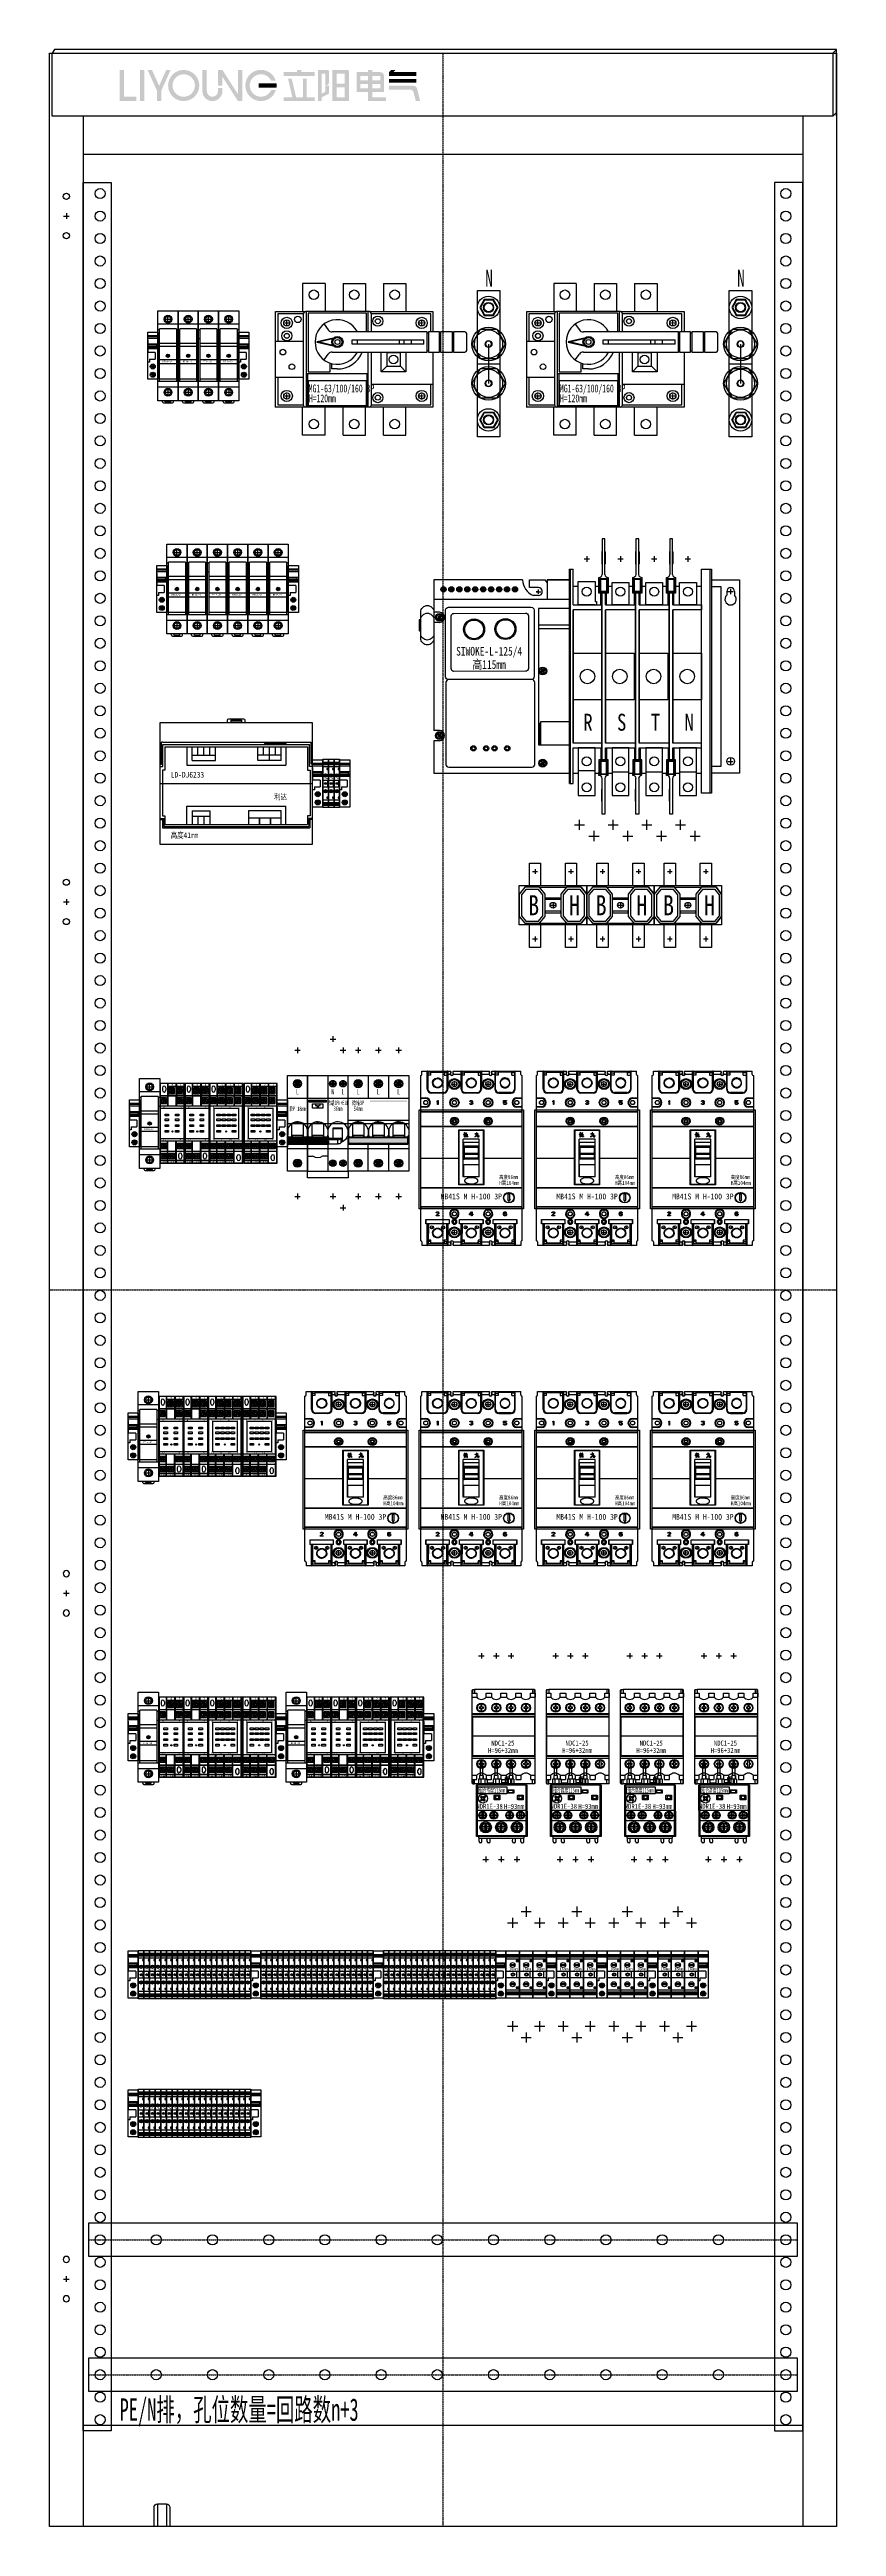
# Model space of a CAD drawing. Extents: x 1008937 to 1009637, y 79345 to 81548.
import ezdxf
from ezdxf.enums import TextEntityAlignment as Align

# ---------------------------------------------------------------- set-up
doc = ezdxf.new("R2010")
doc.units = 0
doc.header["$MEASUREMENT"] = 0
for name, pattern in [('CENTER', [2, 1.25, -0.25, 0.25, -0.25]), ('DASH', [0.35, 0.25, -0.1]), ('LYJS-XX', [0.35, 0.25, -0.1])]:
    doc.linetypes.add(name, pattern=pattern)
for name, color, linetype in [('_TCH_MASK', 7, 'Continuous'), ('EL-TEXT', 3, 'Continuous'), ('EQUIP-插座', 3, 'Continuous'), ('LY-JS-BJ', 7, 'Continuous'), ('LY-JS-YQJ', 7, 'Continuous')]:
    doc.layers.add(name, color=color, linetype=linetype)
doc.layers.add('LY-二次控制图', color=7, linetype='Continuous', lineweight=18)
doc.styles.add('-宋体', font='', dxfattribs={"width": 0.8})
doc.styles.add('LY-SJ-元器件', font='', dxfattribs={"width": 0.6, "height": 4})
doc.styles.add('宋体', font='', dxfattribs={"width": 0.65})
doc.styles.get('-宋体').set_extended_font_data('SimSun')
doc.styles.get('LY-SJ-元器件').set_extended_font_data('SimSun')
doc.styles.get('宋体').set_extended_font_data('SimSun')

# ---------------------------------------------------------------- blocks, each defined once
blk = doc.blocks.new('*U1')
at = {"layer": 'LY-JS-BJ', "color": 0}
blk.add_circle((0, 0), 4.5, dxfattribs=at)
blk = doc.blocks.new('*U2')
at = {"layer": 'LY-JS-BJ', "color": 0, "linetype": 'ByBlock', "lineweight": -2, "transparency": 16777216}
for p in [(0, 0), (50, 0), (100, 0), (150, 0), (200, 0), (250, 0), (300, 0), (350, 0), (400, 0), (450, 0), (500, 0)]:
    blk.add_blockref('*U1', p, dxfattribs=at)
blk = doc.blocks.new('A$C412931BA')
at = {"layer": 'LY-JS-BJ', "color": 4, "linetype": 'LYJS-XX'}
for p, q in [((-10, 120), (620, 120)), ((-10, 0), (620, 0))]:
    blk.add_line(p, q, dxfattribs=at)
at = {"layer": 'LY-JS-BJ', "color": 0}
for points in [[(-10, 135), (620, 135), (620, 105), (-10, 105)], [(-10, 15), (620, 15), (620, -15), (-10, -15)]]:
    blk.add_lwpolyline(points, close=True, dxfattribs=at)
for centre in [(0, 120), (610, 120), (0, 0), (610, 0)]:
    blk.add_circle(centre, 4.5, dxfattribs=at)
for p in [(50, 120), (50, 0)]:
    blk.add_blockref('*U2', p, dxfattribs=at)
at = {"layer": 'LY-JS-BJ', "color": 4, "style": '宋体', "width": 0.6}
blk.add_text('PE/N排，孔位数量=回路数n+3', height=20, dxfattribs=at).set_placement((17.4, -31), align=Align.MIDDLE_LEFT)
blk = doc.blocks.new('A$C11EF57A1')
at = {"layer": 'LY-JS-BJ', "color": 0, "ltscale": 2}
for p, q in [((-4, 20), (-4, 0)), ((4, 20), (4, 0))]:
    blk.add_line(p, q, dxfattribs=at)
blk.add_lwpolyline([(-4, 20), (4, 20, -0.414214), (7, 17), (7, 0), (-7, 0), (-7, 17, -0.414214)], format="xyb", close=True, dxfattribs=at)
blk = doc.blocks.new('A$C17FD2090')
at = {"layer": 'LY-JS-BJ', "color": 0, "ltscale": 2}
for p, q in [((-2.5, 0), (2.5, 0)), ((0, 2.5), (0, -2.5))]:
    blk.add_line(p, q, dxfattribs=at)
at = {"layer": 'LY-JS-BJ', "color": 0, "linetype": 'Continuous', "lineweight": 25}
for centre in [(0, 17.5), (0, -17.5)]:
    blk.add_circle(centre, 2.75, dxfattribs=at)
blk = doc.blocks.new('*U6')
at = {"layer": 'LY-JS-BJ', "color": 6}
blk.add_circle((0, 0), 4.5, dxfattribs=at)
blk = doc.blocks.new('*U7')
at = {"layer": 'LY-JS-BJ', "color": 0, "linetype": 'ByBlock', "lineweight": -2, "transparency": 16777216}
for p in [(0, 0), (0, -20), (0, -40), (0, -60), (0, -80), (0, -100), (0, -120), (0, -140), (0, -160), (0, -180), (0, -200), (0, -220), (0, -240), (0, -260), (0, -280), (0, -300), (0, -320), (0, -340), (0, -360), (0, -380), (0, -400), (0, -420), (0, -440), (0, -460), (0, -480), (0, -500), (0, -520), (0, -540), (0, -560), (0, -580), (0, -600), (0, -620), (0, -640), (0, -660), (0, -680), (0, -700), (0, -720), (0, -740), (0, -760), (0, -780), (0, -800), (0, -820), (0, -840), (0, -860), (0, -880), (0, -900), (0, -920), (0, -940), (0, -960), (0, -980), (0, -1000), (0, -1020), (0, -1040), (0, -1060), (0, -1080), (0, -1100), (0, -1120), (0, -1140), (0, -1160), (0, -1180), (0, -1200), (0, -1220), (0, -1240), (0, -1260), (0, -1280), (0, -1300), (0, -1320), (0, -1340), (0, -1360), (0, -1380), (0, -1400), (0, -1420), (0, -1440), (0, -1460), (0, -1480), (0, -1500), (0, -1520), (0, -1540), (0, -1560), (0, -1580), (0, -1600), (0, -1620), (0, -1640), (0, -1660), (0, -1680), (0, -1700), (0, -1720), (0, -1740), (0, -1760), (0, -1780), (0, -1800), (0, -1820), (0, -1840), (0, -1860), (0, -1880), (0, -1900), (0, -1920), (0, -1940), (0, -1960), (0, -1980)]:
    blk.add_blockref('*U6', p, dxfattribs=at)
blk = doc.blocks.new('*U8')
at = {"layer": 'LY-JS-BJ', "color": 6}
blk.add_circle((0, 0), 4.5, dxfattribs=at)
blk = doc.blocks.new('*U9')
at = {"layer": 'LY-JS-BJ', "color": 0, "linetype": 'ByBlock', "lineweight": -2, "transparency": 16777216}
for p in [(0, 0), (0, -20), (0, -40), (0, -60), (0, -80), (0, -100), (0, -120), (0, -140), (0, -160), (0, -180), (0, -200), (0, -220), (0, -240), (0, -260), (0, -280), (0, -300), (0, -320), (0, -340), (0, -360), (0, -380), (0, -400), (0, -420), (0, -440), (0, -460), (0, -480), (0, -500), (0, -520), (0, -540), (0, -560), (0, -580), (0, -600), (0, -620), (0, -640), (0, -660), (0, -680), (0, -700), (0, -720), (0, -740), (0, -760), (0, -780), (0, -800), (0, -820), (0, -840), (0, -860), (0, -880), (0, -900), (0, -920), (0, -940), (0, -960), (0, -980), (0, -1000), (0, -1020), (0, -1040), (0, -1060), (0, -1080), (0, -1100), (0, -1120), (0, -1140), (0, -1160), (0, -1180), (0, -1200), (0, -1220), (0, -1240), (0, -1260), (0, -1280), (0, -1300), (0, -1320), (0, -1340), (0, -1360), (0, -1380), (0, -1400), (0, -1420), (0, -1440), (0, -1460), (0, -1480), (0, -1500), (0, -1520), (0, -1540), (0, -1560), (0, -1580), (0, -1600), (0, -1620), (0, -1640), (0, -1660), (0, -1680), (0, -1700), (0, -1720), (0, -1740), (0, -1760), (0, -1780), (0, -1800), (0, -1820), (0, -1840), (0, -1860), (0, -1880), (0, -1900), (0, -1920), (0, -1940), (0, -1960), (0, -1980)]:
    blk.add_blockref('*U8', p, dxfattribs=at)
blk = doc.blocks.new('911')
at = {"layer": 'LY-JS-BJ'}
for points in [[(-201.6, 15.7), (-207.1, 15.7), (-207.1, -23.9), (-199.2, -23.9), (-185.7, -23.9), (-185.7, -18.3), (-201.6, -18.3), (-201.6, -16.8)], [(-175.4, 15.7), (-181, 15.7), (-181, -23.9), (-175.4, -23.9)], [(-142.2, 15.7), (-147.7, 15.7), (-156.8, -4.5), (-165.9, 15.7), (-171.5, 15.7), (-159.6, -10.7), (-159.6, -23.9), (-154.1, -23.9), (-154.1, -10.7)], [(-96.2, -11.2), (-96.2, 15.7), (-101.8, 15.7), (-101.8, -11.2, 1), (-76.4, -11.2), (-76.4, -7.3), (-82, -7.3), (-82, -11.2, -1)], [(-76.4, 15.7), (-82, 15.7), (-82, -4.1), (-76.4, -4.1), (-76.4, 7), (-56.6, -23.9), (-51.1, -23.9), (-51.1, 15.7), (-56.6, 15.7), (-56.6, -15.2)], [(-8.5, -10), (-14.4, -10, -4.581742), (-14.4, 1.9), (-8.5, 1.9, 6.513131)], [(41, 12.9), (24, 12.9), (24, 15.7), (18.4, 15.7), (18.4, 12.9), (1.4, 12.9), (1.4, 8.2), (41, 8.2)], [(41, -19.1), (30.7, -19.1), (30.7, 4.6), (26, 4.6), (26, -19.1), (17.3, -19.1), (11.7, 4.6), (7, 4.6), (12.5, -19.1), (1.4, -19.1), (1.4, -23.9), (41, -23.9)], [(59.2, -4.1), (54.5, -4.1), (54.5, -12), (49.7, -14.4), (49.7, 11), (54.5, 11), (54.5, -4.1, 0.414214), (59.2, 0.7), (59.2, 13.3, 0.414214), (56.9, 15.7), (49.7, 15.7), (45, 15.7), (45, -23.9), (49.7, -23.9), (49.7, -19.1), (59.2, -14.4)], [(170.1, 12.9), (140.8, 12.9), (143.6, 15.7), (138, 15.7), (135.3, 12.9), (135.3, 8.2), (170.1, 8.2)], [(170.1, 4.2), (135.3, 4.2), (135.3, -0.5), (170.1, -0.5)], [(-7.7, -1.3), (-30.5, -1.3), (-30.5, -6.9), (-7.7, -6.9, 0.070346)], [(166.4, -4.5), (135.3, -4.5), (135.3, -9.2), (162, -9.2, -0.345496), (166.6, -12.9), (169.3, -23.9), (174.9, -23.9), (171, -8.1, 0.345496)]]:
    blk.add_hatch(color=7, dxfattribs=at).paths.add_polyline_path(points)
h = blk.add_hatch(color=7, dxfattribs=at)
h.paths.add_polyline_path([(-105.8, -4.1, 1), (-145.4, -4.1, 1)])
h.paths.add_polyline_path([(-139.8, -4.1, -1), (-111.3, -4.1, -1)], flags=16)
h = blk.add_hatch(color=7, dxfattribs=at)
h.paths.add_polyline_path([(84.6, 13.3, 0.414214), (82.2, 15.7), (63.2, 15.7), (63.2, -23.9), (84.6, -23.9)])
h.paths.add_polyline_path([(68.7, -19.1), (68.7, -6.5), (79, -6.5), (79, -19.1)], flags=16)
h.paths.add_polyline_path([(68.7, -1.7), (68.7, 11), (79, 11), (79, -1.7)], flags=16)
h = blk.add_hatch(color=7, dxfattribs=at)
h.paths.add_polyline_path([(124.2, 12.9), (114.3, 12.9), (114.3, 15.7), (108.7, 15.7), (108.7, 12.9), (94.1, 12.9), (94.1, -12.4), (108.7, -12.4), (108.7, -23.9), (131.3, -23.9), (131.3, -19.1), (114.3, -19.1), (114.3, -12.4), (128.9, -12.4), (128.9, 8.2, 0.414214)])
h.paths.add_polyline_path([(114.3, 8.2), (124.2, 8.2), (124.2, 2.6), (114.3, 2.6)], flags=16)
h.paths.add_polyline_path([(108.7, 8.2), (108.7, 2.6), (98.8, 2.6), (98.8, 8.2)], flags=16)
h.paths.add_polyline_path([(114.3, -2.1), (124.2, -2.1), (124.2, -7.6), (114.3, -7.6)], flags=16)
h.paths.add_polyline_path([(108.7, -2.1), (108.7, -7.6), (98.8, -7.6), (98.8, -2.1)], flags=16)
blk = doc.blocks.new('端子堵头')
at = {"layer": 'LY-JS-YQJ'}
for p, q in [((0, 39), (9, 39)), ((0, 38), (9, 38)), ((0, 36.7), (9, 36.7)), ((0, 35), (0, 24)), ((0, 31.5), (9, 31.5)), ((8, 30.6), (0, 30.6)), ((0, 29.5), (9, 29.5)), ((0, 27.3), (9, 27.3)), ((6.7, 24), (0, 24)), ((1.2, 27.3), (1.2, 28.6)), ((1.2, 28.6), (9, 28.6)), ((6.7, 24), (6.7, 18)), ((8, 29.5), (8, 30.6)), ((9, 35), (9, 24)), ((9, 34.6), (9, 33.5)), ((1.6, 15.3), (0, 15.3)), ((1.6, 18), (1.6, 15.3)), ((1.6, 18), (6.7, 18))]:
    blk.add_line(p, q, dxfattribs=at)
for points in [[(0, 42), (9, 42), (9, 0), (0, 0)], [(3.2, 12.1), (6, 12.1), (6, 11), (3.2, 11)], [(3.2, 4.8), (6, 4.8), (6, 3.7), (3.2, 3.7)], [(5.1, 12.8), (5.1, 10), (4, 10), (4, 12.8)], [(5.1, 5.6), (5.1, 2.8), (4.1, 2.8), (4.1, 5.6)]]:
    blk.add_lwpolyline(points, close=True, dxfattribs=at)
for centre in [(4.5, 11.4), (4.5, 4.1)]:
    blk.add_circle(centre, 2.23, dxfattribs=at)
blk = doc.blocks.new('UK-16')
for p, q in [((0, 39), (12, 39)), ((0, 38), (12, 38)), ((0, 36.7), (12, 36.7)), ((0, 35), (0, 24)), ((12, 33.5), (9.2, 33.5)), ((9.2, 33.5), (9.2, 32.7)), ((9.2, 32.7), (12, 32.7)), ((9.4, 24), (9.4, 18)), ((12, 35), (12, 24)), ((12, 32.7), (12, 31.6)), ((0, 5.5), (12, 5.5)), ((0, 4.4), (12, 4.4)), ((0, 3.2), (12, 3.2)), ((12, 9.7), (9.2, 9.7)), ((9.2, 9.7), (9.2, 8.9)), ((9.2, 8.9), (12, 8.9))]:
    blk.add_line(p, q)
for points in [[(0, 42), (12, 42), (12, 0), (0, 0)], [(0, 35), (12, 35), (12, 7), (0, 7)], [(0, 24), (12, 24), (12, 18), (0, 18)], [(4.7, 30.1), (7.5, 30.1), (7.5, 29.1), (4.7, 29.1)], [(4.7, 13), (7.5, 13), (7.5, 11.9), (4.7, 11.9)]]:
    blk.add_lwpolyline(points, close=True)
for centre, radius in [((6, 29.5), 2.23), ((6.3, 21), 1.5), ((6.3, 21), 1.03), ((6, 12.4), 2.23)]:
    blk.add_circle(centre, radius)
at = {"insert": (2.7, 27.3), "char_height": 2.5, "width": 1.455, "attachment_point": 1}
blk.add_mtext('16mm', dxfattribs=at)
blk = doc.blocks.new('UK-16 3组')
at = {"color": 1}
for p, q in [((1.5, 67), (10.5, 67)), ((6, 71.5), (6, 62.5)), ((13.5, 77), (22.5, 77)), ((18, 81.5), (18, 72.5)), ((25.5, 67), (34.5, 67)), ((30, 71.5), (30, 62.5)), ((6, -20.5), (6, -29.5)), ((30, -20.5), (30, -29.5)), ((1.5, -25), (10.5, -25)), ((13.5, -35), (22.5, -35)), ((18, -30.5), (18, -39.5)), ((25.5, -25), (34.5, -25))]:
    blk.add_line(p, q, dxfattribs=at)
at = {"color": 3}
for p in [(0, 0), (12, 0), (24, 0)]:
    blk.add_blockref('UK-16', p, dxfattribs=at)
blk = doc.blocks.new('UK-2.5 5组')
at = {"layer": 'LY-JS-YQJ'}
for p, q in [((0, 19), (5, 19)), ((0, 18), (5, 18)), ((0, 16.7), (5, 16.7)), ((0, 3), (5, 3)), ((5, 13.2), (3.7, 13.2)), ((3.7, 13.2), (3.7, 12.4)), ((3.7, 12.4), (5, 12.4)), ((4.1, 3), (4.1, -3)), ((5, 19), (10, 19)), ((5, 18), (10, 18)), ((5, 16.7), (10, 16.7)), ((5, 12.4), (5, 11.3)), ((5, 3), (10, 3)), ((10, 13.2), (8.7, 13.2)), ((8.7, 13.2), (8.7, 12.4)), ((8.7, 12.4), (10, 12.4)), ((9.1, 3), (9.1, -3)), ((10, 19), (15, 19)), ((10, 18), (15, 18)), ((10, 16.7), (15, 16.7)), ((10, 12.4), (10, 11.3)), ((10, 3), (15, 3)), ((15, 13.2), (13.7, 13.2)), ((13.7, 13.2), (13.7, 12.4)), ((13.7, 12.4), (15, 12.4)), ((14.1, 3), (14.1, -3)), ((15, 19), (20, 19)), ((15, 18), (20, 18)), ((15, 16.7), (20, 16.7)), ((15, 12.4), (15, 11.3)), ((15, 3), (20, 3)), ((20, 13.2), (18.7, 13.2)), ((18.7, 13.2), (18.7, 12.4)), ((18.7, 12.4), (20, 12.4)), ((19.1, 3), (19.1, -3)), ((0, -3), (5, -3)), ((0, -17.1), (5, -17.1)), ((0, -18.2), (5, -18.2)), ((0, -19.4), (5, -19.4)), ((5, -12.3), (3.7, -12.3)), ((3.7, -12.3), (3.7, -13.1)), ((3.7, -13.1), (5, -13.1)), ((5, -3), (10, -3)), ((5, -17.1), (10, -17.1)), ((5, -18.2), (10, -18.2)), ((5, -19.4), (10, -19.4)), ((10, -12.3), (8.7, -12.3)), ((8.7, -12.3), (8.7, -13.1)), ((8.7, -13.1), (10, -13.1)), ((10, -3), (15, -3)), ((10, -17.1), (15, -17.1)), ((10, -18.2), (15, -18.2)), ((10, -19.4), (15, -19.4)), ((15, -12.3), (13.7, -12.3)), ((13.7, -12.3), (13.7, -13.1)), ((13.7, -13.1), (15, -13.1)), ((15, -3), (20, -3)), ((15, -17.1), (20, -17.1)), ((15, -18.2), (20, -18.2)), ((15, -19.4), (20, -19.4)), ((20, -12.3), (18.7, -12.3)), ((18.7, -12.3), (18.7, -13.1)), ((18.7, -13.1), (20, -13.1))]:
    blk.add_line(p, q, dxfattribs=at)
at = {"layer": 'LY-JS-YQJ', "color": 6}
for p, q in [((20, 19), (25, 19)), ((20, 18), (25, 18)), ((20, 16.7), (25, 16.7)), ((20, 12.4), (20, 11.3)), ((20, 3), (25, 3)), ((25, 13.2), (23.7, 13.2)), ((23.7, 13.2), (23.7, 12.4)), ((23.7, 12.4), (25, 12.4)), ((24.1, 3), (24.1, -3)), ((25, 12.4), (25, 11.3)), ((20, -3), (25, -3)), ((20, -17.1), (25, -17.1)), ((20, -18.2), (25, -18.2)), ((20, -19.4), (25, -19.4)), ((25, -12.3), (23.7, -12.3)), ((23.7, -12.3), (23.7, -13.1)), ((23.7, -13.1), (25, -13.1))]:
    blk.add_line(p, q, dxfattribs=at)
at = {"layer": 'LY-JS-YQJ'}
for points in [[(0, 21.5), (5, 21.5), (5, -21.5), (0, -21.5)], [(0, 15), (5, 15), (5, -15), (0, -15)], [(1.5, 7.3), (3.5, 7.3), (3.5, 6.8), (1.5, 6.8)], [(5, 21.5), (10, 21.5), (10, -21.5), (5, -21.5)], [(5, 15), (10, 15), (10, -15), (5, -15)], [(6.5, 7.3), (8.5, 7.3), (8.5, 6.8), (6.5, 6.8)], [(10, 21.5), (15, 21.5), (15, -21.5), (10, -21.5)], [(10, 15), (15, 15), (15, -15), (10, -15)], [(11.5, 7.3), (13.5, 7.3), (13.5, 6.8), (11.5, 6.8)], [(15, 21.5), (20, 21.5), (20, -21.5), (15, -21.5)], [(15, 15), (20, 15), (20, -15), (15, -15)], [(16.5, 7.3), (18.5, 7.3), (18.5, 6.8), (16.5, 6.8)], [(1.5, -6.7), (3.5, -6.7), (3.5, -7.2), (1.5, -7.2)], [(6.5, -6.7), (8.5, -6.7), (8.5, -7.2), (6.5, -7.2)], [(11.5, -6.7), (13.5, -6.7), (13.5, -7.2), (11.5, -7.2)], [(16.5, -6.7), (18.5, -6.7), (18.5, -7.2), (16.5, -7.2)]]:
    blk.add_lwpolyline(points, close=True, dxfattribs=at)
at = {"layer": 'LY-JS-YQJ', "color": 6}
for points in [[(20, 21.5), (25, 21.5), (25, -21.5), (20, -21.5)], [(20, 15), (25, 15), (25, -15), (20, -15)], [(21.5, 7.3), (23.5, 7.3), (23.5, 6.8), (21.5, 6.8)], [(21.5, -6.7), (23.5, -6.7), (23.5, -7.2), (21.5, -7.2)]]:
    blk.add_lwpolyline(points, close=True, dxfattribs=at)
at = {"layer": 'LY-JS-YQJ'}
for centre, radius in [((2.5, 7), 1.5), ((2.5, -0.1), 0.879), ((2.5, -0.1), 0.879), ((2.5, -0.1), 0.59), ((7.5, 7), 1.5), ((7.5, -0.1), 0.879), ((7.5, -0.1), 0.879), ((7.5, -0.1), 0.59), ((12.5, 7), 1.5), ((12.5, -0.1), 0.879), ((12.5, -0.1), 0.879), ((12.5, -0.1), 0.59), ((17.5, 7), 1.5), ((17.5, -0.1), 0.879), ((17.5, -0.1), 0.879), ((17.5, -0.1), 0.59), ((2.5, -7), 1.5), ((7.5, -7), 1.5), ((12.5, -7), 1.5), ((17.5, -7), 1.5)]:
    blk.add_circle(centre, radius, dxfattribs=at)
at = {"layer": 'LY-JS-YQJ', "color": 6}
for centre, radius in [((22.5, 7), 1.5), ((22.5, -0.1), 0.879), ((22.5, -0.1), 0.879), ((22.5, -0.1), 0.59), ((22.5, -7), 1.5)]:
    blk.add_circle(centre, radius, dxfattribs=at)
at = {"layer": 'LY-JS-YQJ', "char_height": 1, "width": 2.569, "attachment_point": 1}
for insert in [(0.9, 4.8), (5.9, 4.8), (10.9, 4.8), (15.9, 4.8)]:
    blk.add_mtext('2.5mm', dxfattribs=dict(at, insert=insert))
at = {"layer": 'LY-JS-YQJ', "color": 6, "insert": (20.9, 4.8), "char_height": 1, "width": 2.569, "attachment_point": 1}
blk.add_mtext('2.5mm', dxfattribs=at)
blk = doc.blocks.new('RT18保险 正视图')
at = {"layer": 'LY-JS-YQJ'}
blk.add_hatch(color=1, dxfattribs=at).paths.add_polyline_path([(1.5, -40, 1), (-1.5, -40, 1)])
for p, q in [((-9, -80), (-9, 0)), ((-9, 0), (9, 0)), ((9, 0), (9, -80)), ((9, -12), (-9, -12)), ((-7.5, -17), (-9, -17)), ((7.5, -16), (-7.5, -16)), ((-7.5, -63), (-7.5, -16)), ((-2.5, -7.5), (2.5, -7.5)), ((0, -10), (0, -5)), ((7.5, -16), (7.5, -63)), ((9, -17), (7.5, -17)), ((-7.5, -25), (-9, -25)), ((7.5, -29), (-7.5, -29)), ((7.5, -31.8), (-7.5, -31.8)), ((-7.5, -43.5), (7.5, -43.5)), ((9, -25), (7.5, -25)), ((9, -63), (-9, -63)), ((-7.5, -46.9), (7.5, -46.9)), ((7.5, -61), (-7.5, -61)), ((9, -68), (-9, -68)), ((9, -80), (-9, -80)), ((-5, -81), (-5, -80)), ((-4, -82), (4, -82)), ((-2.5, -72.5), (2.5, -72.5)), ((-2.5, -81), (-2.5, -80)), ((-2.5, -81), (2.5, -81)), ((0, -70), (0, -75)), ((2.5, -81), (2.5, -80)), ((5, -81), (5, -80))]:
    blk.add_line(p, q, dxfattribs=at)
for centre, radius in [((0, -7.5), 3.5), ((0, -7.5), 2.5), ((0, -72.5), 3.5), ((0, -72.5), 2.5)]:
    blk.add_circle(centre, radius, dxfattribs=at)
at = {"layer": 'LY-JS-YQJ', "color": 1}
blk.add_circle((0, -40), 1.5, dxfattribs=at)
at = {"layer": 'LY-JS-YQJ'}
for centre, start, end in [((-4, -81), 180, 270), ((4, -81), 270, 0)]:
    blk.add_arc(centre, 1, start, end, dxfattribs=at)
at = {"layer": 'LY-JS-YQJ', "insert": (-4.8, -44.5), "char_height": 1.5, "width": 12.3, "attachment_point": 1}
blk.add_mtext('RT18-32', dxfattribs=at)
blk = doc.blocks.new('RT18-32X-6A')
at = {"layer": 'LY-JS-YQJ'}
blk.add_blockref('RT18保险 正视图', (9, 80), dxfattribs=at)
blk = doc.blocks.new('HH52P')
at = {"layer": 'LY-JS-YQJ'}
for p, q in [((0, 71), (0, 0)), ((22, 71), (0, 71)), ((0, 71), (0, 68.5)), ((0.5, 71), (0.5, 0)), ((2.3, 67.1), (2.3, 64.9)), ((5.3, 67.1), (5.3, 64.9)), ((6.8, 71), (6.8, 51)), ((7.2, 71), (7.2, 51)), ((7.2, 68.5), (14.2, 68.5)), ((7.2, 68.3), (14.2, 68.3)), ((8.2, 66.9), (8.2, 61.9)), ((13.2, 66.9), (8.2, 66.9)), ((13.2, 61.9), (13.2, 66.9)), ((14.2, 71), (14.2, 51)), ((14.8, 71), (14.8, 51)), ((14.8, 68.5), (21.5, 68.5)), ((14.8, 68.3), (21.5, 68.3)), ((20.7, 66.9), (15.7, 66.9)), ((15.7, 66.9), (15.7, 61.9)), ((20.7, 66.9), (20.7, 61.9)), ((21.5, 71), (21.5, 0)), ((22, 71), (22, 0)), ((0.5, 60.3), (6.8, 60.3)), ((0.5, 60.1), (6.8, 60.1)), ((0.5, 51), (21.5, 51)), ((0.5, 49), (21.5, 49)), ((1, 58.1), (1, 53.1)), ((6, 58.1), (1, 58.1)), ((1, 53.1), (6, 53.1)), ((3.2, 55.5), (1.7, 56.5)), ((3.4, 55.9), (2, 56.9)), ((2.6, 54.7), (3.2, 55.5)), ((3, 54.4), (3.6, 55.2)), ((3.8, 55.6), (3.2, 55.5)), ((3.4, 55.9), (4, 56.7)), ((3.4, 55.9), (3.6, 55.2)), ((5, 54.3), (3.6, 55.2)), ((3.8, 55.6), (4.4, 56.5)), ((5.3, 54.7), (3.8, 55.6)), ((6, 53.1), (6, 58.1)), ((7.2, 60.3), (14.2, 60.3)), ((7.2, 60.1), (14.2, 60.1)), ((8.2, 61.9), (13.2, 61.9)), ((10.4, 64.3), (8.9, 65.3)), ((10.7, 64.7), (9.2, 65.7)), ((9.9, 63.5), (10.4, 64.3)), ((10.3, 63.2), (10.8, 64)), ((11.1, 64.4), (10.4, 64.3)), ((10.7, 64.7), (11.2, 65.5)), ((10.7, 64.7), (10.8, 64)), ((12.3, 63.1), (10.8, 64)), ((11.1, 64.4), (11.6, 65.3)), ((12.5, 63.5), (11.1, 64.4)), ((14.8, 60.3), (21.5, 60.3)), ((14.8, 60.1), (21.5, 60.1)), ((15.7, 61.9), (20.7, 61.9)), ((15.7, 58.1), (15.7, 53.1)), ((20.7, 58.1), (15.7, 58.1)), ((15.7, 53.1), (20.7, 53.1)), ((17.9, 64.3), (16.4, 65.3)), ((17.9, 55.5), (16.4, 56.5)), ((18.2, 64.7), (16.7, 65.7)), ((18.2, 55.9), (16.7, 56.9)), ((17.4, 63.5), (17.9, 64.3)), ((17.4, 54.7), (17.9, 55.5)), ((17.8, 63.2), (18.3, 64)), ((17.8, 54.4), (18.3, 55.2)), ((18.6, 64.4), (17.9, 64.3)), ((18.6, 55.6), (17.9, 55.5)), ((18.2, 64.7), (18.7, 65.5)), ((18.2, 64.7), (18.3, 64)), ((18.2, 55.9), (18.7, 56.7)), ((18.2, 55.9), (18.3, 55.2)), ((19.8, 63.1), (18.3, 64)), ((19.8, 54.3), (18.3, 55.2)), ((18.6, 64.4), (19.1, 65.3)), ((20, 63.5), (18.6, 64.4)), ((18.6, 55.6), (19.1, 56.5)), ((20, 54.7), (18.6, 55.6)), ((20.7, 58.1), (20.7, 53.1)), ((0, 0), (22, 0)), ((22, 0), (0, 0)), ((0.5, 22), (21.5, 22)), ((0.5, 20), (21.5, 20)), ((0.5, 10.9), (6.8, 10.9)), ((0.5, 10.7), (6.8, 10.7)), ((0.5, 2.7), (6.8, 2.7)), ((0.5, 2.5), (6.8, 2.5)), ((0.7, 9.1), (5.7, 9.1)), ((0.7, 4.1), (0.7, 9.1)), ((5.7, 4.1), (0.7, 4.1)), ((1, 17.9), (6, 17.9)), ((1, 12.9), (1, 17.9)), ((6, 12.9), (1, 12.9)), ((2.9, 6.7), (1.4, 5.7)), ((3.2, 15.5), (1.7, 14.5)), ((3.2, 6.3), (1.7, 5.3)), ((3.4, 15.1), (2, 14.1)), ((2.4, 7.5), (2.9, 6.7)), ((2.6, 16.3), (3.2, 15.5)), ((2.8, 7.8), (3.3, 7)), ((3.6, 6.6), (2.9, 6.7)), ((3, 16.6), (3.6, 15.8)), ((3.8, 15.4), (3.2, 15.5)), ((3.2, 6.3), (3.3, 7)), ((3.2, 6.3), (3.7, 5.5)), ((4.8, 7.9), (3.3, 7)), ((3.4, 15.1), (3.6, 15.8)), ((3.4, 15.1), (4, 14.3)), ((5, 16.7), (3.6, 15.8)), ((5, 7.5), (3.6, 6.6)), ((3.6, 6.6), (4.1, 5.7)), ((5.3, 16.3), (3.8, 15.4)), ((3.8, 15.4), (4.4, 14.5)), ((5.7, 9.1), (5.7, 4.1)), ((6, 17.9), (6, 12.9)), ((6.8, 0), (6.8, 20)), ((7.2, 0), (7.2, 20)), ((7.2, 10.9), (14.2, 10.9)), ((7.2, 10.7), (14.2, 10.7)), ((7.2, 2.7), (14.2, 2.7)), ((7.2, 2.5), (14.2, 2.5)), ((8.2, 4.1), (8.2, 9.1)), ((8.2, 9.1), (13.2, 9.1)), ((13.2, 4.1), (8.2, 4.1)), ((10.4, 6.7), (8.9, 5.7)), ((10.7, 6.3), (9.2, 5.3)), ((9.9, 7.5), (10.4, 6.7)), ((10.3, 7.8), (10.8, 7)), ((11.1, 6.6), (10.4, 6.7)), ((10.7, 6.3), (10.8, 7)), ((10.7, 6.3), (11.2, 5.5)), ((12.3, 7.9), (10.8, 7)), ((12.5, 7.5), (11.1, 6.6)), ((11.1, 6.6), (11.6, 5.7)), ((13.2, 9.1), (13.2, 4.1)), ((14.2, 0), (14.2, 20)), ((14.8, 0), (14.8, 20)), ((14.8, 10.9), (21.5, 10.9)), ((14.8, 10.7), (21.5, 10.7)), ((14.8, 2.7), (21.5, 2.7)), ((14.8, 2.5), (21.5, 2.5)), ((15.7, 17.9), (20.7, 17.9)), ((15.7, 12.9), (15.7, 17.9)), ((20.7, 12.9), (15.7, 12.9)), ((17.9, 15.5), (16.4, 14.5)), ((18.2, 15.1), (16.7, 14.1)), ((16.7, 7.6), (16.7, 5.4)), ((17.4, 16.3), (17.9, 15.5)), ((17.8, 16.6), (18.3, 15.8)), ((18.6, 15.4), (17.9, 15.5)), ((18.2, 15.1), (18.3, 15.8)), ((18.2, 15.1), (18.7, 14.3)), ((19.8, 16.7), (18.3, 15.8)), ((20, 16.3), (18.6, 15.4)), ((18.6, 15.4), (19.1, 14.5)), ((19.7, 7.6), (19.7, 5.4)), ((20.7, 17.9), (20.7, 12.9))]:
    blk.add_line(p, q, dxfattribs=at)
for points in [[(4.8, 43.8), (7.9, 43.8), (7.9, 42.2), (4.8, 42.2)], [(4.8, 39.5), (7.9, 39.5), (7.9, 37.9), (4.8, 37.9)], [(4.8, 34.1), (7.9, 34.1), (7.9, 32.6), (4.8, 32.6)], [(4.8, 29.2), (7.9, 29.2), (7.9, 27.6), (4.8, 27.6)], [(13.9, 43.8), (17, 43.8), (17, 42.2), (13.9, 42.2)], [(13.9, 39.5), (17, 39.5), (17, 37.9), (13.9, 37.9)], [(13.9, 34.1), (17, 34.1), (17, 32.6), (13.9, 32.6)], [(13.9, 29.2), (17, 29.2), (17, 27.6), (13.9, 27.6)]]:
    blk.add_lwpolyline(points, close=True, dxfattribs=at)
for centre, radius in [((10.7, 64.4), 2.09), ((10.7, 64.4), 2), ((18.2, 64.4), 2.09), ((18.2, 64.4), 2), ((3.5, 55.6), 2.09), ((3.5, 55.6), 2), ((18.2, 55.6), 2.09), ((18.2, 55.6), 2), ((11.4, 28.3), 0.5), ((3.2, 6.6), 2.09), ((3.2, 6.6), 2), ((3.5, 15.4), 2.09), ((3.5, 15.4), 2), ((10.7, 6.6), 2.09), ((10.7, 6.6), 2), ((18.2, 15.4), 2.09), ((18.2, 15.4), 2)]:
    blk.add_circle(centre, radius, dxfattribs=at)
for centre, radius, start, end in [((3.8, 67.1), 1.5, 0, 180), ((3.8, 64.9), 1.5, 180, 0), ((2.8, 54.6), 0.24, 146.5949, 326.5949), ((4.2, 56.6), 0.24, 326.5949, 146.5949), ((10.1, 63.4), 0.24, 146.5949, 326.5949), ((11.4, 65.4), 0.24, 326.5949, 146.5949), ((17.6, 63.4), 0.24, 146.5949, 326.5949), ((17.6, 54.6), 0.24, 146.5949, 326.5949), ((18.9, 65.4), 0.24, 326.5949, 146.5949), ((18.9, 56.6), 0.24, 326.5949, 146.5949), ((2.6, 7.6), 0.24, 33.4051, 213.4051), ((2.8, 16.4), 0.24, 33.4051, 213.4051), ((3.9, 5.6), 0.24, 213.4051, 33.4051), ((4.2, 14.4), 0.24, 213.4051, 33.4051), ((10.1, 7.6), 0.24, 33.4051, 213.4051), ((11.4, 5.6), 0.24, 213.4051, 33.4051), ((18.2, 7.6), 1.5, 0, 180), ((18.2, 5.4), 1.5, 180, 0), ((17.6, 16.4), 0.24, 33.4051, 213.4051), ((18.9, 14.4), 0.24, 213.4051, 33.4051)]:
    blk.add_arc(centre, radius, start, end, dxfattribs=at)
for s, insert, char_height, width, attachment_point in [('{\\fSimSun|b0|i0|c134|p2;4}', (10.4, 70.9), 2.25, 1.092, 1), ('{\\fSimSun|b0|i0|c134|p2;1}', (17.9, 70.9), 2.25, 1.092, 1), ('{\\fSimSun|b0|i0|c134|p2;8}', (3.1, 50.9), 1.8, 0.874, 1), ('{\\fSimSun|b0|i0|c134|p2;5}', (18, 50.9), 1.8, 0.874, 1), ('{\\fSimSun|b0|i0|c134|p2;14}', (2, 0.1), 2.25, 1.092, 7), ('{\\fSimSun|b0|i0|c134|p2;12}', (2.7, 21.9), 1.8, 0.874, 1), ('{\\fSimSun|b0|i0|c134|p2;13}', (9.5, 0.1), 2.25, 1.092, 7), ('{\\fSimSun|b0|i0|c134|p2;9}', (17.6, 21.9), 1.8, 0.874, 1)]:
    blk.add_mtext(s, dxfattribs=dict(at, insert=insert, char_height=char_height, width=width, attachment_point=attachment_point))
blk = doc.blocks.new('HH54P')
at = {"layer": 'LY-JS-YQJ'}
for p, q in [((0, 71), (0, 68.5)), ((30, 71), (0, 71)), ((0, 71), (0, 0)), ((0.5, 71), (0.5, 0)), ((2.3, 67.1), (2.3, 64.9)), ((5.3, 67.1), (5.3, 64.9)), ((6.8, 71), (6.8, 51)), ((7.2, 71), (7.2, 51)), ((7.2, 68.5), (14.2, 68.5)), ((7.2, 68.3), (14.2, 68.3)), ((13.2, 66.9), (8.2, 66.9)), ((8.2, 66.9), (8.2, 61.9)), ((13.2, 61.9), (13.2, 66.9)), ((14.2, 71), (14.2, 51)), ((14.8, 71), (14.8, 51)), ((14.8, 68.5), (21.8, 68.5)), ((14.8, 68.3), (21.8, 68.3)), ((15.7, 66.9), (15.7, 61.9)), ((20.7, 66.9), (15.7, 66.9)), ((20.7, 61.9), (20.7, 66.9)), ((21.8, 71), (21.8, 51)), ((22.2, 71), (22.2, 51)), ((22.2, 68.5), (29.5, 68.5)), ((22.2, 68.3), (29.5, 68.3)), ((28.2, 66.9), (23.2, 66.9)), ((23.2, 66.9), (23.2, 61.9)), ((28.2, 61.9), (28.2, 66.9)), ((29.5, 0), (29.5, 71)), ((30, 0), (30, 71)), ((0.5, 60.3), (6.8, 60.3)), ((0.5, 60.1), (6.8, 60.1)), ((0.5, 51), (29.5, 51)), ((6, 58.1), (1, 58.1)), ((1, 58.1), (1, 53.1)), ((1, 53.1), (6, 53.1)), ((3.2, 55.5), (1.7, 56.5)), ((3.4, 55.9), (2, 56.9)), ((2.6, 54.7), (3.2, 55.5)), ((3, 54.4), (3.6, 55.2)), ((3.8, 55.6), (3.2, 55.5)), ((3.4, 55.9), (4, 56.7)), ((3.4, 55.9), (3.6, 55.2)), ((5, 54.3), (3.6, 55.2)), ((3.8, 55.6), (4.4, 56.5)), ((5.3, 54.7), (3.8, 55.6)), ((4, 49), (4, 22)), ((4, 49), (26, 49)), ((6, 53.1), (6, 58.1)), ((7.2, 60.3), (14.2, 60.3)), ((7.2, 60.1), (14.2, 60.1)), ((8.2, 61.9), (13.2, 61.9)), ((8.2, 58.1), (8.2, 53.1)), ((13.2, 58.1), (8.2, 58.1)), ((8.2, 53.1), (13.2, 53.1)), ((10.4, 64.3), (8.9, 65.3)), ((10.4, 55.5), (8.9, 56.5)), ((10.7, 64.7), (9.2, 65.7)), ((10.7, 55.9), (9.2, 56.9)), ((9.9, 63.5), (10.4, 64.3)), ((9.9, 54.7), (10.4, 55.5)), ((10.3, 63.2), (10.8, 64)), ((10.3, 54.4), (10.8, 55.2)), ((11.1, 64.4), (10.4, 64.3)), ((11.1, 55.6), (10.4, 55.5)), ((10.7, 64.7), (11.2, 65.5)), ((10.7, 64.7), (10.8, 64)), ((10.7, 55.9), (11.2, 56.7)), ((10.7, 55.9), (10.8, 55.2)), ((12.3, 63.1), (10.8, 64)), ((12.3, 54.3), (10.8, 55.2)), ((11.1, 64.4), (11.6, 65.3)), ((12.5, 63.5), (11.1, 64.4)), ((11.1, 55.6), (11.6, 56.5)), ((12.5, 54.7), (11.1, 55.6)), ((13.2, 53.1), (13.2, 58.1)), ((14.8, 60.3), (21.8, 60.3)), ((14.8, 60.1), (21.8, 60.1)), ((15.7, 61.9), (20.7, 61.9)), ((20.7, 58.1), (15.7, 58.1)), ((15.7, 58.1), (15.7, 53.1)), ((15.7, 53.1), (20.7, 53.1)), ((17.9, 64.3), (16.4, 65.3)), ((17.9, 55.5), (16.4, 56.5)), ((18.2, 64.7), (16.7, 65.7)), ((18.2, 55.9), (16.7, 56.9)), ((17.4, 63.5), (17.9, 64.3)), ((17.4, 54.7), (17.9, 55.5)), ((17.8, 63.2), (18.3, 64)), ((17.8, 54.4), (18.3, 55.2)), ((18.6, 64.4), (17.9, 64.3)), ((18.6, 55.6), (17.9, 55.5)), ((18.2, 64.7), (18.7, 65.5)), ((18.2, 64.7), (18.3, 64)), ((18.2, 55.9), (18.7, 56.7)), ((18.2, 55.9), (18.3, 55.2)), ((19.8, 63.1), (18.3, 64)), ((19.8, 54.3), (18.3, 55.2)), ((18.6, 64.4), (19.1, 65.3)), ((20, 63.5), (18.6, 64.4)), ((18.6, 55.6), (19.1, 56.5)), ((20, 54.7), (18.6, 55.6)), ((20.7, 53.1), (20.7, 58.1)), ((22.2, 60.3), (29.5, 60.3)), ((22.2, 60.1), (29.5, 60.1)), ((23.2, 61.9), (28.2, 61.9)), ((23.2, 58.1), (23.2, 53.1)), ((28.2, 58.1), (23.2, 58.1)), ((23.2, 53.1), (28.2, 53.1)), ((25.4, 64.3), (23.9, 65.3)), ((25.4, 55.5), (23.9, 56.5)), ((25.7, 64.7), (24.2, 65.7)), ((25.7, 55.9), (24.2, 56.9)), ((24.9, 63.5), (25.4, 64.3)), ((24.9, 54.7), (25.4, 55.5)), ((25.3, 63.2), (25.8, 64)), ((25.3, 54.4), (25.8, 55.2)), ((26.1, 64.4), (25.4, 64.3)), ((26.1, 55.6), (25.4, 55.5)), ((25.7, 64.7), (26.2, 65.5)), ((25.7, 64.7), (25.8, 64)), ((25.7, 55.9), (26.2, 56.7)), ((25.7, 55.9), (25.8, 55.2)), ((27.3, 63.1), (25.8, 64)), ((27.3, 54.3), (25.8, 55.2)), ((26, 49), (26, 22)), ((26.1, 64.4), (26.6, 65.3)), ((27.5, 63.5), (26.1, 64.4)), ((26.1, 55.6), (26.6, 56.5)), ((27.5, 54.7), (26.1, 55.6)), ((28.2, 53.1), (28.2, 58.1)), ((30, 0), (0, 0)), ((0, 0), (30, 0)), ((0.5, 20), (29.5, 20)), ((0.5, 10.9), (6.8, 10.9)), ((0.5, 10.7), (6.8, 10.7)), ((0.5, 2.7), (6.8, 2.7)), ((0.5, 2.5), (6.8, 2.5)), ((0.7, 4.1), (0.7, 9.1)), ((0.7, 9.1), (5.7, 9.1)), ((5.7, 4.1), (0.7, 4.1)), ((1, 12.9), (1, 17.9)), ((1, 17.9), (6, 17.9)), ((6, 12.9), (1, 12.9)), ((2.9, 6.7), (1.4, 5.7)), ((3.2, 15.5), (1.7, 14.5)), ((3.2, 6.3), (1.7, 5.3)), ((3.4, 15.1), (2, 14.1)), ((2.4, 7.5), (2.9, 6.7)), ((2.6, 16.3), (3.2, 15.5)), ((2.8, 7.8), (3.3, 7)), ((3.6, 6.6), (2.9, 6.7)), ((3, 16.6), (3.6, 15.8)), ((3.8, 15.4), (3.2, 15.5)), ((3.2, 6.3), (3.3, 7)), ((3.2, 6.3), (3.7, 5.5)), ((4.8, 7.9), (3.3, 7)), ((3.4, 15.1), (3.6, 15.8)), ((3.4, 15.1), (4, 14.3)), ((5, 16.7), (3.6, 15.8)), ((5, 7.5), (3.6, 6.6)), ((3.6, 6.6), (4.1, 5.7)), ((5.3, 16.3), (3.8, 15.4)), ((3.8, 15.4), (4.4, 14.5)), ((4, 22), (26, 22)), ((5.7, 9.1), (5.7, 4.1)), ((6, 17.9), (6, 12.9)), ((6.8, 0), (6.8, 20)), ((7.2, 0), (7.2, 20)), ((7.2, 10.9), (14.2, 10.9)), ((7.2, 10.7), (14.2, 10.7)), ((7.2, 2.7), (14.2, 2.7)), ((7.2, 2.5), (14.2, 2.5)), ((8.2, 17.9), (13.2, 17.9)), ((8.2, 12.9), (8.2, 17.9)), ((13.2, 12.9), (8.2, 12.9)), ((8.2, 9.1), (13.2, 9.1)), ((8.2, 4.1), (8.2, 9.1)), ((13.2, 4.1), (8.2, 4.1)), ((10.4, 15.5), (8.9, 14.5)), ((10.4, 6.7), (8.9, 5.7)), ((10.7, 15.1), (9.2, 14.1)), ((10.7, 6.3), (9.2, 5.3)), ((9.9, 16.3), (10.4, 15.5)), ((9.9, 7.5), (10.4, 6.7)), ((10.3, 16.6), (10.8, 15.8)), ((10.3, 7.8), (10.8, 7)), ((11.1, 15.4), (10.4, 15.5)), ((11.1, 6.6), (10.4, 6.7)), ((10.7, 15.1), (10.8, 15.8)), ((10.7, 15.1), (11.2, 14.3)), ((10.7, 6.3), (10.8, 7)), ((10.7, 6.3), (11.2, 5.5)), ((12.3, 16.7), (10.8, 15.8)), ((12.3, 7.9), (10.8, 7)), ((12.5, 16.3), (11.1, 15.4)), ((11.1, 15.4), (11.6, 14.5)), ((12.5, 7.5), (11.1, 6.6)), ((11.1, 6.6), (11.6, 5.7)), ((13.2, 17.9), (13.2, 12.9)), ((13.2, 9.1), (13.2, 4.1)), ((14.2, 0), (14.2, 20)), ((14.8, 0), (14.8, 20)), ((14.8, 10.9), (21.8, 10.9)), ((14.8, 10.7), (21.8, 10.7)), ((14.8, 2.7), (21.8, 2.7)), ((14.8, 2.5), (21.8, 2.5)), ((15.7, 12.9), (15.7, 17.9)), ((15.7, 17.9), (20.7, 17.9)), ((20.7, 12.9), (15.7, 12.9)), ((15.7, 4.1), (15.7, 9.1)), ((15.7, 9.1), (20.7, 9.1)), ((20.7, 4.1), (15.7, 4.1)), ((17.9, 15.5), (16.4, 14.5)), ((17.9, 6.7), (16.4, 5.7)), ((18.2, 15.1), (16.7, 14.1)), ((18.2, 6.3), (16.7, 5.3)), ((17.4, 16.3), (17.9, 15.5)), ((17.4, 7.5), (17.9, 6.7)), ((17.8, 16.6), (18.3, 15.8)), ((17.8, 7.8), (18.3, 7)), ((18.6, 15.4), (17.9, 15.5)), ((18.6, 6.6), (17.9, 6.7)), ((18.2, 15.1), (18.3, 15.8)), ((18.2, 15.1), (18.7, 14.3)), ((18.2, 6.3), (18.3, 7)), ((18.2, 6.3), (18.7, 5.5)), ((19.8, 16.7), (18.3, 15.8)), ((19.8, 7.9), (18.3, 7)), ((20, 16.3), (18.6, 15.4)), ((18.6, 15.4), (19.1, 14.5)), ((20, 7.5), (18.6, 6.6)), ((18.6, 6.6), (19.1, 5.7)), ((20.7, 17.9), (20.7, 12.9)), ((20.7, 9.1), (20.7, 4.1)), ((21.8, 0), (21.8, 20)), ((22.2, 0), (22.2, 20)), ((22.2, 10.9), (29.5, 10.9)), ((22.2, 10.7), (29.5, 10.7)), ((23.2, 17.9), (28.2, 17.9)), ((23.2, 12.9), (23.2, 17.9)), ((28.2, 12.9), (23.2, 12.9)), ((25.4, 15.5), (23.9, 14.5)), ((25.7, 15.1), (24.2, 14.1)), ((24.7, 3.9), (24.7, 6.1)), ((24.9, 16.3), (25.4, 15.5)), ((25.3, 16.6), (25.8, 15.8)), ((26.1, 15.4), (25.4, 15.5)), ((25.7, 15.1), (25.8, 15.8)), ((25.7, 15.1), (26.2, 14.3)), ((27.3, 16.7), (25.8, 15.8)), ((27.5, 16.3), (26.1, 15.4)), ((26.1, 15.4), (26.6, 14.5)), ((27.7, 3.9), (27.7, 6.1)), ((28.2, 17.9), (28.2, 12.9))]:
    blk.add_line(p, q, dxfattribs=at)
for points in [[(6.9, 43.8), (10, 43.8), (10, 42.2), (6.9, 42.2)], [(6.9, 39.5), (10, 39.5), (10, 37.9), (6.9, 37.9)], [(6.9, 34.1), (10, 34.1), (10, 32.6), (6.9, 32.6)], [(6.9, 29.2), (10, 29.2), (10, 27.6), (6.9, 27.6)], [(11.4, 43.8), (14.5, 43.8), (14.5, 42.2), (11.4, 42.2)], [(11.4, 39.5), (14.5, 39.5), (14.5, 37.9), (11.4, 37.9)], [(11.4, 34.1), (14.5, 34.1), (14.5, 32.6), (11.4, 32.6)], [(15.9, 43.8), (19, 43.8), (19, 42.2), (15.9, 42.2)], [(15.9, 39.5), (19, 39.5), (19, 37.9), (15.9, 37.9)], [(15.9, 34.1), (19, 34.1), (19, 32.6), (15.9, 32.6)], [(20.5, 43.8), (23.6, 43.8), (23.6, 42.2), (20.5, 42.2)], [(20.5, 39.5), (23.6, 39.5), (23.6, 37.9), (20.5, 37.9)], [(20.5, 34.1), (23.6, 34.1), (23.6, 32.6), (20.5, 32.6)], [(20.5, 29.2), (23.6, 29.2), (23.6, 27.6), (20.5, 27.6)]]:
    blk.add_lwpolyline(points, close=True, dxfattribs=at)
for centre, radius in [((10.7, 64.4), 2.09), ((10.7, 64.4), 2), ((18.2, 64.4), 2.09), ((18.2, 64.4), 2), ((25.7, 64.4), 2.09), ((25.7, 64.4), 2), ((3.5, 55.6), 2.09), ((3.5, 55.6), 2), ((10.7, 55.6), 2.09), ((10.7, 55.6), 2), ((18.2, 55.6), 2.09), ((18.2, 55.6), 2), ((25.7, 55.6), 2.09), ((25.7, 55.6), 2), ((15, 28.3), 0.5), ((3.2, 6.6), 2.09), ((3.2, 6.6), 2), ((3.5, 15.4), 2.09), ((3.5, 15.4), 2), ((10.7, 15.4), 2.09), ((10.7, 6.6), 2.09), ((10.7, 15.4), 2), ((10.7, 6.6), 2), ((18.2, 15.4), 2.09), ((18.2, 6.6), 2.09), ((18.2, 15.4), 2), ((18.2, 6.6), 2), ((25.7, 15.4), 2.09), ((25.7, 15.4), 2)]:
    blk.add_circle(centre, radius, dxfattribs=at)
for centre, radius, start, end in [((3.8, 67.1), 1.5, 0, 180), ((3.8, 64.9), 1.5, 180, 0), ((2.8, 54.6), 0.24, 146.5949, 326.5949), ((4.2, 56.6), 0.24, 326.5949, 146.5949), ((10.1, 63.4), 0.24, 146.5949, 326.5949), ((10.1, 54.6), 0.24, 146.5949, 326.5949), ((11.4, 65.4), 0.24, 326.5949, 146.5949), ((11.4, 56.6), 0.24, 326.5949, 146.5949), ((17.6, 63.4), 0.24, 146.5949, 326.5949), ((17.6, 54.6), 0.24, 146.5949, 326.5949), ((18.9, 65.4), 0.24, 326.5949, 146.5949), ((18.9, 56.6), 0.24, 326.5949, 146.5949), ((25.1, 63.4), 0.24, 146.5949, 326.5949), ((25.1, 54.6), 0.24, 146.5949, 326.5949), ((26.4, 65.4), 0.24, 326.5949, 146.5949), ((26.4, 56.6), 0.24, 326.5949, 146.5949), ((2.6, 7.6), 0.24, 33.4051, 213.4051), ((2.8, 16.4), 0.24, 33.4051, 213.4051), ((3.9, 5.6), 0.24, 213.4051, 33.4051), ((4.2, 14.4), 0.24, 213.4051, 33.4051), ((10.1, 16.4), 0.24, 33.4051, 213.4051), ((10.1, 7.6), 0.24, 33.4051, 213.4051), ((11.4, 14.4), 0.24, 213.4051, 33.4051), ((11.4, 5.6), 0.24, 213.4051, 33.4051), ((17.6, 16.4), 0.24, 33.4051, 213.4051), ((17.6, 7.6), 0.24, 33.4051, 213.4051), ((18.9, 14.4), 0.24, 213.4051, 33.4051), ((18.9, 5.6), 0.24, 213.4051, 33.4051), ((26.2, 6.1), 1.5, 0, 180), ((26.2, 3.9), 1.5, 180, 0), ((25.1, 16.4), 0.24, 33.4051, 213.4051), ((26.4, 14.4), 0.24, 213.4051, 33.4051)]:
    blk.add_arc(centre, radius, start, end, dxfattribs=at)
for s, insert, char_height, width, attachment_point in [('{\\fSimSun|b0|i0|c134|p2;3}', (10.4, 70.9), 2.25, 1.092, 1), ('{\\fSimSun|b0|i0|c134|p2;2}', (17.9, 70.9), 2.25, 1.092, 1), ('{\\fSimSun|b0|i0|c134|p2;1}', (25.4, 70.9), 2.25, 1.092, 1), ('{\\fSimSun|b0|i0|c134|p2;8}', (3.1, 50.9), 1.8, 0.874, 1), ('{\\fSimSun|b0|i0|c134|p2;7}', (10.5, 50.9), 1.8, 0.874, 1), ('{\\fSimSun|b0|i0|c134|p2;6}', (18, 50.9), 1.8, 0.874, 1), ('{\\fSimSun|b0|i0|c134|p2;5}', (25.5, 50.9), 1.8, 0.874, 1), ('{\\fSimSun|b0|i0|c134|p2;12}', (2.7, 21.9), 1.8, 0.874, 1), ('{\\fSimSun|b0|i0|c134|p2;4}', (2.9, 0.1), 2.25, 1.092, 7), ('{\\fSimSun|b0|i0|c134|p2;14}', (9.5, 0.1), 2.25, 1.092, 7), ('{\\fSimSun|b0|i0|c134|p2;11}', (10.1, 21.9), 1.8, 0.874, 1), ('{\\fSimSun|b0|i0|c134|p2;13}', (17, 0.1), 2.25, 1.092, 7), ('{\\fSimSun|b0|i0|c134|p2;10}', (17.6, 21.9), 1.8, 0.874, 1), ('{\\fSimSun|b0|i0|c134|p2;9}', (25.5, 21.9), 1.8, 0.874, 1)]:
    blk.add_mtext(s, dxfattribs=dict(at, insert=insert, char_height=char_height, width=width, attachment_point=attachment_point))
blk = doc.blocks.new('塑壳MB41S M H-100-3P-2022.6')
at = {"color": 0, "linetype": 'ByBlock', "lineweight": 25}
for p, q in [((0, -73.5), (0, 73.5)), ((1, 77.5), (26.8, 77.5)), ((1, 74.5), (1, 77.5)), ((5.9, 61.5), (5.9, 77.5)), ((6, 77.5), (6, 77.5)), ((6, 77.5), (6, 77.5)), ((6.5, 76.9), (6.5, 61.5)), ((6.5, 76), (9, 76)), ((9, 74), (6.5, 74)), ((9, 76.5), (21, 76.5)), ((9, 74), (9, 76.5)), ((21, 76.5), (21, 74)), ((23.5, 76), (21, 76)), ((21, 74), (23.5, 74)), ((23.5, 61.5), (23.5, 76.9)), ((26.3, 74.5), (23.5, 74.5)), ((24, 77.5), (24, 77.5)), ((24, 77.5), (24, 77.5)), ((24.1, 77.5), (24.1, 61.5)), ((26.3, 75), (26.3, 74.5)), ((26.8, 74.5), (26.8, 77.5)), ((28.8, 77.5), (61.2, 77.5)), ((28.8, 74.5), (28.8, 77.5)), ((29.2, 74.5), (29.3, 75)), ((36.5, 74.5), (29.2, 74.5)), ((35.9, 61.5), (35.9, 77.5)), ((36, 77.5), (36, 77.5)), ((36, 77.5), (36, 77.5)), ((36.5, 76.9), (36.5, 61.5)), ((36.5, 76), (39, 76)), ((39, 74), (36.5, 74)), ((39, 76.5), (51, 76.5)), ((39, 74), (39, 76.5)), ((51, 76.5), (51, 74)), ((53.5, 76), (51, 76)), ((51, 74), (53.5, 74)), ((53.5, 61.5), (53.5, 76.9)), ((60.8, 74.5), (53.5, 74.5)), ((54, 77.5), (54, 77.5)), ((54, 77.5), (54, 77.5)), ((54.1, 77.5), (54.1, 61.5)), ((60.8, 75), (60.8, 74.5)), ((61.2, 74.5), (61.2, 77.5)), ((63.3, 77.5), (89, 77.5)), ((63.3, 74.5), (63.3, 77.5)), ((63.7, 74.5), (63.8, 75)), ((66.5, 74.5), (63.7, 74.5)), ((65.9, 77.5), (65.9, 61.5)), ((66, 77.5), (66, 77.5)), ((66, 77.5), (66, 77.5)), ((66.5, 61.5), (66.5, 76.9)), ((66.5, 76), (69, 76)), ((69, 74), (66.5, 74)), ((69, 76.5), (69, 74)), ((81, 76.5), (69, 76.5)), ((81, 74), (81, 76.5)), ((83.5, 76), (81, 76)), ((81, 74), (83.5, 74)), ((83.5, 76.9), (83.5, 61.5)), ((84, 77.5), (84, 77.5)), ((84, 77.5), (84, 77.5)), ((84.1, 61.5), (84.1, 77.5)), ((89, 74.5), (89, 77.5)), ((90, 73.5), (90, -73.5)), ((0, 53.6), (4.5, 53.6)), ((4.5, 45.4), (0, 45.4)), ((4.5, 53), (0.6, 53)), ((0.6, 46), (4.5, 46)), ((0.6, 46), (0.6, 45.4)), ((4.5, 53), (4.5, 53.6)), ((4.5, 45.4), (4.5, 46)), ((5.9, 61.5), (6.5, 61.5)), ((9.5, 58.5), (20.5, 58.5)), ((9.5, 58.5), (9.5, 57.9)), ((20.5, 57.9), (9.5, 57.9)), ((14.6, 50.7), (15, 51.2)), ((14.6, 50.1), (14.6, 50.7)), ((15, 50.7), (14.6, 50.1)), ((15, 51.2), (15.4, 51.2)), ((15, 47.7), (15, 50.7)), ((15.4, 47.7), (15, 47.7)), ((15.4, 51.2), (15.4, 47.7)), ((20.5, 57.9), (20.5, 58.5)), ((23.5, 61.5), (24.1, 61.5)), ((25.8, 66), (25.2, 66)), ((26.5, 49.5), (25.9, 49.5)), ((33.5, 49.5), (34.1, 49.5)), ((34.3, 66), (34.9, 66)), ((35.9, 61.5), (36.5, 61.5)), ((39.5, 58.5), (50.5, 58.5)), ((39.5, 58.5), (39.5, 57.9)), ((50.5, 57.9), (39.5, 57.9)), ((43.7, 48.6), (44.1, 48.6)), ((43.8, 48.3), (43.7, 48.6)), ((43.8, 50.7), (44.1, 51)), ((43.8, 50.4), (43.8, 50.7)), ((44.1, 50.4), (43.8, 50.4)), ((43.9, 48.1), (43.8, 48.3)), ((44.1, 48), (43.9, 48.1)), ((44.1, 51), (44.4, 51.2)), ((44.3, 50.7), (44.1, 50.4)), ((44.1, 48.6), (44.1, 48.4)), ((44.1, 48.4), (44.3, 48.3)), ((44.4, 47.8), (44.1, 48)), ((44.5, 50.8), (44.3, 50.7)), ((44.3, 48.3), (44.4, 48.2)), ((44.4, 51.2), (44.9, 51.2)), ((44.4, 48.2), (44.8, 48.1)), ((44.7, 47.7), (44.4, 47.8)), ((44.9, 50.9), (44.5, 50.8)), ((45.3, 47.7), (44.7, 47.7)), ((44.8, 48.1), (45.2, 48.1)), ((44.9, 51.2), (45.1, 51.2)), ((45.1, 50.9), (44.9, 50.9)), ((44.9, 49.7), (45.1, 49.7)), ((44.9, 49.4), (44.9, 49.7)), ((45.1, 49.4), (44.9, 49.4)), ((45.1, 51.2), (45.6, 51.2)), ((45.5, 50.8), (45.1, 50.9)), ((45.1, 49.7), (45.6, 49.8)), ((45.6, 49.3), (45.1, 49.4)), ((45.2, 48.1), (45.6, 48.2)), ((45.6, 47.8), (45.3, 47.7)), ((45.7, 50.7), (45.5, 50.8)), ((45.6, 51.2), (45.9, 51)), ((45.6, 49.8), (45.7, 50)), ((45.8, 49.2), (45.6, 49.3)), ((45.6, 48.2), (45.7, 48.3)), ((45.9, 48), (45.6, 47.8)), ((45.9, 50.4), (45.7, 50.7)), ((45.7, 50), (45.9, 50.3)), ((46, 49.8), (45.7, 49.5)), ((45.7, 49.5), (46.1, 49.4)), ((45.7, 48.3), (45.9, 48.4)), ((45.9, 48.9), (45.8, 49.2)), ((45.9, 51), (46.2, 50.7)), ((45.9, 50.3), (45.9, 50.4)), ((45.9, 48.6), (45.9, 48.9)), ((45.9, 48.4), (45.9, 48.6)), ((46.1, 48.1), (45.9, 48)), ((46.2, 50), (46, 49.8)), ((46.1, 49.4), (46.2, 49.2)), ((46.2, 48.3), (46.1, 48.1)), ((46.2, 50.7), (46.2, 50.4)), ((46.2, 50.4), (46.2, 50.3)), ((46.2, 50.3), (46.2, 50)), ((46.2, 49.2), (46.3, 48.9)), ((46.3, 48.6), (46.2, 48.3)), ((46.3, 48.9), (46.3, 48.6)), ((50.5, 57.9), (50.5, 58.5)), ((53.5, 61.5), (54.1, 61.5)), ((55.8, 66), (55.2, 66)), ((56.5, 49.5), (55.9, 49.5)), ((63.5, 49.5), (64.1, 49.5)), ((64.3, 66), (64.9, 66)), ((66.5, 61.5), (65.9, 61.5)), ((69.5, 57.9), (69.5, 58.5)), ((80.5, 58.5), (69.5, 58.5)), ((69.5, 57.9), (80.5, 57.9)), ((73.7, 51.2), (76.2, 51.2)), ((73.7, 49.3), (73.7, 51.2)), ((74.2, 49.3), (73.7, 49.3)), ((73.7, 48.6), (74.1, 48.6)), ((73.8, 48.3), (73.7, 48.6)), ((74.1, 48), (73.8, 48.3)), ((74.1, 50.9), (74.1, 49.7)), ((76.2, 50.9), (74.1, 50.9)), ((74.1, 49.7), (74.4, 49.9)), ((74.1, 48.6), (74.3, 48.3)), ((74.4, 47.8), (74.1, 48)), ((74.5, 49.5), (74.2, 49.3)), ((74.3, 48.3), (74.5, 48.2)), ((74.4, 49.9), (74.8, 50)), ((74.8, 47.7), (74.4, 47.8)), ((74.8, 49.6), (74.5, 49.5)), ((74.5, 48.2), (74.8, 48.1)), ((74.8, 50), (75.2, 50)), ((75.2, 49.6), (74.8, 49.6)), ((74.8, 48.1), (75.2, 48.1)), ((75.2, 47.7), (74.8, 47.7)), ((75.2, 50), (75.6, 49.9)), ((75.5, 49.5), (75.2, 49.6)), ((75.2, 48.1), (75.5, 48.2)), ((75.6, 47.8), (75.2, 47.7)), ((75.7, 49.4), (75.5, 49.5)), ((75.5, 48.2), (75.7, 48.3)), ((75.6, 49.9), (75.9, 49.7)), ((75.9, 48), (75.6, 47.8)), ((75.9, 49.2), (75.7, 49.4)), ((75.7, 48.3), (75.9, 48.6)), ((75.9, 49.7), (76.2, 49.4)), ((75.9, 48.9), (75.9, 49.2)), ((75.9, 48.8), (75.9, 48.9)), ((75.9, 48.6), (75.9, 48.8)), ((76.2, 48.3), (75.9, 48)), ((76.2, 51.2), (76.2, 50.9)), ((76.2, 49.4), (76.3, 49)), ((76.3, 48.7), (76.2, 48.3)), ((76.3, 49), (76.3, 48.7)), ((80.5, 58.5), (80.5, 57.9)), ((84.1, 61.5), (83.5, 61.5)), ((85.5, 53.6), (85.5, 53)), ((85.5, 53.6), (90, 53.6)), ((89.4, 53), (85.5, 53)), ((85.5, 46), (89.4, 46)), ((85.5, 46), (85.5, 45.4)), ((90, 45.4), (85.5, 45.4)), ((90, 40.9), (0, 40.9)), ((90, 27.9), (0, 27.9)), ((0.6, 41.5), (89.4, 41.5)), ((0.6, 28.5), (89.4, 28.5)), ((30, 36), (30, 36.6)), ((30, 30), (30, 29.4)), ((33.8, -23.7), (33.8, 25.2)), ((33.8, 25.2), (56.2, 25.2)), ((33.8, 25), (56.2, 25)), ((34, 25), (34, -23.7)), ((39.5, 22.5), (38.9, 22.8)), ((38.9, 21), (38.9, 22.8)), ((39.4, 22.3), (39.5, 22.4)), ((39.4, 22.3), (39.4, 21.4)), ((39.5, 22.5), (39.5, 22.4)), ((40.8, 22.7), (40.1, 22)), ((40.6, 21.9), (40.9, 22.2)), ((41.1, 22.3), (40.8, 22.7)), ((40.9, 22.2), (41.1, 22.3)), ((50, 22.7), (49.5, 22.9)), ((49.5, 22.9), (49.5, 21.7)), ((49.8, 21.7), (49.9, 22.4)), ((49.9, 22.4), (50, 22.5)), ((50, 22.7), (50, 22.5)), ((56, -23.7), (56, 25)), ((56.2, 25.2), (56.2, -23.7)), ((60, 36), (60, 36.6)), ((60, 30), (60, 29.4)), ((52.1, 16.9), (37.9, 16.9)), ((37.9, -16.6), (37.9, 16.9)), ((37.9, 14.3), (39.5, 14.3)), ((38, 21), (38.1, 20.8)), ((38, 21), (38.9, 21)), ((38.9, 20.8), (38.1, 20.8)), ((38.3, 11), (38.3, 14.3)), ((38.3, 11), (51.8, 11)), ((38.3, 10), (38.3, 0.1)), ((38.6, 10.3), (38.6, -0.7)), ((51.5, 10.3), (38.6, 10.3)), ((51.5, 9.4), (38.6, 9.4)), ((38.6, 4.5), (51.5, 4.5)), ((51.5, 3.3), (38.6, 3.3)), ((38.6, 0.4), (51.5, 0.4)), ((38.9, 19.3), (38.7, 19.2)), ((38.7, 19.2), (39, 18.8)), ((38.9, 19.3), (38.9, 20.8)), ((39, 18.8), (39.3, 19)), ((39.3, 19), (40.3, 19.7)), ((40.1, 22), (39.4, 21.4)), ((39.4, 21.2), (40.2, 21.7)), ((39.4, 21.2), (39.4, 21)), ((39.4, 21), (41.1, 21)), ((39.9, 20.8), (39.4, 20.8)), ((39.4, 20.8), (39.4, 19.4)), ((40.2, 19.8), (39.4, 19.4)), ((39.5, 14.4), (50.5, 14.4)), ((39.5, 14.3), (39.5, 14.4)), ((39.9, 20.7), (39.9, 20.8)), ((39.9, 20.7), (40.1, 20.3)), ((41.8, 20.8), (40.1, 20.8)), ((40.2, 20.4), (40.1, 20.8)), ((40.1, 20.3), (40.2, 19.9)), ((40.2, 21.7), (40.6, 21.9)), ((40.5, 20.2), (40.2, 20.4)), ((40.2, 19.9), (40.3, 19.9)), ((40.2, 19.8), (40.3, 19.8)), ((40.3, 19.9), (40.6, 19.6)), ((40.3, 19.8), (40.3, 19.7)), ((40.9, 19.9), (40.5, 20.2)), ((40.6, 19.6), (41.4, 19.1)), ((41.3, 19.7), (40.9, 19.9)), ((41.4, 21.3), (41.1, 21)), ((41.9, 19.5), (41.3, 19.7)), ((41.4, 21.3), (41.4, 21.3)), ((41.8, 20.9), (41.4, 21.3)), ((41.4, 19.1), (41.5, 19.2)), ((41.5, 19.2), (41.6, 19.3)), ((41.6, 19.3), (41.9, 19.4)), ((41.8, 20.9), (41.8, 20.8)), ((41.9, 19.5), (41.9, 19.4)), ((48.9, 19.5), (48.1, 18.9)), ((48.1, 18.9), (48.2, 18.9)), ((48.2, 21.7), (48.3, 21.6)), ((48.2, 21.7), (49.5, 21.7)), ((48.2, 18.9), (48.9, 19.2)), ((49.5, 21.6), (48.3, 21.6)), ((49.3, 20), (48.9, 19.5)), ((48.9, 19.2), (49.3, 19.5)), ((49.4, 20.6), (49.3, 20)), ((49.3, 19.5), (49.7, 20)), ((49.5, 21.6), (49.4, 20.6)), ((49.7, 20), (49.8, 20.6)), ((49.8, 21.7), (50.4, 21.7)), ((50.4, 21.6), (49.8, 21.6)), ((49.8, 20.6), (49.8, 21.6)), ((50.6, 22), (50.4, 21.7)), ((50.4, 19.3), (50.4, 21.6)), ((50.4, 19.3), (50.5, 19.2)), ((50.5, 19.2), (50.6, 19.1)), ((50.5, 14.4), (50.5, 14.3)), ((50.5, 14.3), (52.1, 14.3)), ((50.6, 22), (50.7, 22)), ((50.6, 19.1), (51.8, 19.1)), ((51, 21.7), (50.7, 22)), ((50.8, 21.4), (51, 21.7)), ((50.8, 19.4), (50.8, 21.4)), ((50.8, 19.4), (50.9, 19.4)), ((51, 19.4), (50.9, 19.4)), ((51, 21.7), (51, 21.7)), ((51, 19.4), (51.4, 19.4)), ((51.5, 19.5), (51.4, 19.4)), ((51.7, 20.2), (51.5, 19.5)), ((51.5, -0.7), (51.5, 10.3)), ((51.8, 20.2), (51.7, 20.2)), ((51.8, 20.2), (51.8, 19.5)), ((52, 19.4), (51.8, 19.5)), ((51.8, 19.1), (52, 19.3)), ((51.8, 14.3), (51.8, 11)), ((51.8, 0.1), (51.8, 10)), ((52, 19.4), (52, 19.3)), ((52.1, -16.6), (52.1, 16.9)), ((52.1, -16.6), (37.9, -16.6)), ((51.8, -6), (38.3, -6)), ((38.3, -16.6), (38.3, -6)), ((51.5, -0.7), (38.6, -0.7)), ((51.8, -6), (51.8, -16.6)), ((0, -26.5), (0.6, -25.9)), ((90, -26.5), (0, -26.5)), ((0, -42.9), (90, -42.9)), ((0.6, -25.9), (89.4, -25.9)), ((89.4, -43.5), (0.6, -43.5)), ((56.2, -23.7), (33.8, -23.7)), ((56, -23.5), (34, -23.5)), ((73.8, -35.7), (74, -35.6)), ((77.3, -36.6), (78.5, -38.6)), ((77.3, -36.6), (77.9, -36.6)), ((77.9, -36.6), (77.9, -31.6)), ((77.9, -31.6), (79.1, -31.6)), ((78.5, -38.6), (79.8, -36.6)), ((79.1, -31.6), (79.1, -36.6)), ((79.1, -36.6), (79.8, -36.6)), ((83, -35.6), (83.2, -35.7)), ((90, -26.5), (89.4, -25.9)), ((4.5, -54.5), (4.5, -58.5)), ((4.5, -54.5), (25.5, -54.5)), ((4.5, -56), (4.6, -56)), ((25.5, -58.5), (4.5, -58.5)), ((4.6, -58.5), (4.6, -54.5)), ((5.9, -77.5), (5.9, -58.5)), ((6.5, -76.9), (6.5, -58.5)), ((6.8, -58.5), (6.8, -67)), ((7, -73), (7, -58.5)), ((13.7, -50.9), (15.7, -49)), ((13.7, -51.2), (13.7, -50.9)), ((16.3, -51.2), (13.7, -51.2)), ((13.8, -48.3), (14.1, -48)), ((13.8, -48.6), (13.8, -48.3)), ((14.1, -48.6), (13.8, -48.6)), ((14.1, -48), (14.4, -47.8)), ((14.3, -48.3), (14.1, -48.6)), ((14.5, -48.2), (14.3, -48.3)), ((16.1, -49.2), (14.3, -50.9)), ((14.3, -50.9), (16.3, -50.9)), ((14.4, -47.8), (14.9, -47.7)), ((14.9, -48.1), (14.5, -48.2)), ((14.9, -47.7), (15.2, -47.7)), ((15.1, -48.1), (14.9, -48.1)), ((15.5, -48.2), (15.1, -48.1)), ((15.2, -47.7), (15.7, -47.8)), ((15.7, -48.3), (15.5, -48.2)), ((15.7, -47.8), (15.9, -48)), ((15.9, -48.6), (15.7, -48.3)), ((15.7, -49), (15.9, -48.7)), ((15.9, -48), (16.2, -48.3)), ((15.9, -48.7), (15.9, -48.6)), ((16.2, -49), (16.1, -49.2)), ((16.2, -48.3), (16.3, -48.6)), ((16.3, -48.7), (16.2, -49)), ((16.3, -48.6), (16.3, -48.7)), ((16.3, -50.9), (16.3, -51.2)), ((23, -58.5), (23, -73)), ((23.3, -67), (23.3, -58.5)), ((23.5, -58.5), (23.5, -76.9)), ((24.1, -58.5), (24.1, -77.5)), ((25.8, -66), (25.2, -66)), ((25.5, -58.5), (25.5, -54.5)), ((25.5, -58.5), (25.5, -54.5)), ((25.5, -56), (25.5, -56)), ((28.8, -56.5), (27.8, -56.5)), ((31.2, -56.5), (32.2, -56.5)), ((34.3, -66), (34.9, -66)), ((34.5, -58.5), (34.5, -54.5)), ((34.5, -54.5), (55.5, -54.5)), ((34.6, -56), (34.5, -56)), ((55.5, -58.5), (34.5, -58.5)), ((34.6, -58.5), (34.6, -54.5)), ((35.9, -77.5), (35.9, -58.5)), ((36.5, -76.9), (36.5, -58.5)), ((36.8, -58.5), (36.8, -67)), ((37, -73), (37, -58.5)), ((43.5, -49.8), (45.3, -47.7)), ((43.5, -50.2), (43.5, -49.8)), ((45.3, -50.2), (43.5, -50.2)), ((45.3, -48.3), (44.1, -49.8)), ((44.1, -49.8), (45.3, -49.8)), ((45.3, -47.7), (45.7, -47.7)), ((45.3, -49.8), (45.3, -48.3)), ((45.3, -51.2), (45.3, -50.2)), ((45.7, -51.2), (45.3, -51.2)), ((45.7, -47.7), (45.7, -49.8)), ((45.7, -49.8), (46.5, -49.8)), ((45.7, -50.2), (45.7, -51.2)), ((46.5, -50.2), (45.7, -50.2)), ((46.5, -49.8), (46.5, -50.2)), ((53, -58.5), (53, -73)), ((53.3, -67), (53.3, -58.5)), ((53.5, -58.5), (53.5, -76.9)), ((54.1, -58.5), (54.1, -77.5)), ((55.8, -66), (55.2, -66)), ((55.5, -54.5), (55.5, -58.5)), ((55.5, -58.5), (55.5, -54.5)), ((55.5, -56), (55.5, -56)), ((58.8, -56.5), (57.8, -56.5)), ((61.2, -56.5), (62.2, -56.5)), ((64.3, -66), (64.9, -66)), ((64.5, -58.5), (64.5, -54.5)), ((64.5, -54.5), (85.5, -54.5)), ((64.5, -56), (64.6, -56)), ((85.5, -58.5), (64.5, -58.5)), ((64.6, -58.5), (64.6, -54.5)), ((65.9, -77.5), (65.9, -58.5)), ((66.5, -76.9), (66.5, -58.5)), ((66.8, -58.5), (66.8, -67)), ((67, -73), (67, -58.5)), ((73.7, -49.2), (73.8, -48.7)), ((73.7, -49.8), (73.7, -49.2)), ((73.8, -50.3), (73.7, -49.8)), ((73.8, -48.7), (73.9, -48.3)), ((73.9, -50.7), (73.8, -50.3)), ((73.9, -48.3), (74.1, -48)), ((74.1, -51), (73.9, -50.7)), ((74.1, -48), (74.5, -47.8)), ((74.2, -48.6), (74.1, -48.8)), ((74.1, -48.8), (74.1, -49.2)), ((74.1, -49.4), (74.5, -49.1)), ((74.1, -49.2), (74.1, -49.4)), ((74.2, -49.8), (74.1, -50)), ((74.1, -50), (74.1, -50.2)), ((74.1, -50.2), (74.2, -50.4)), ((74.5, -51.2), (74.1, -51)), ((74.3, -48.3), (74.2, -48.6)), ((74.3, -49.6), (74.2, -49.8)), ((74.2, -50.4), (74.3, -50.7)), ((74.6, -48.2), (74.3, -48.3)), ((74.6, -49.5), (74.3, -49.6)), ((74.3, -50.7), (74.6, -50.8)), ((74.5, -47.8), (74.9, -47.7)), ((74.5, -49.1), (74.9, -49)), ((74.9, -51.2), (74.5, -51.2)), ((74.8, -48.1), (74.6, -48.2)), ((74.8, -49.4), (74.6, -49.5)), ((74.6, -50.8), (74.8, -50.9)), ((75.2, -48.1), (74.8, -48.1)), ((75.3, -49.4), (74.8, -49.4)), ((74.8, -50.9), (75.3, -50.9)), ((74.9, -47.7), (75.1, -47.7)), ((74.9, -49), (75.2, -49)), ((75.2, -51.2), (74.9, -51.2)), ((75.1, -47.7), (75.5, -47.8)), ((75.4, -48.2), (75.2, -48.1)), ((75.2, -49), (75.6, -49.1)), ((75.6, -51.2), (75.2, -51.2)), ((75.5, -49.5), (75.3, -49.4)), ((75.3, -50.9), (75.5, -50.8)), ((75.7, -48.3), (75.4, -48.2)), ((75.5, -47.8), (75.9, -48)), ((75.7, -49.6), (75.5, -49.5)), ((75.5, -50.8), (75.7, -50.7)), ((75.6, -49.1), (75.9, -49.3)), ((75.9, -51), (75.6, -51.2)), ((75.8, -48.6), (75.7, -48.3)), ((75.9, -49.8), (75.7, -49.6)), ((75.7, -50.7), (75.9, -50.4)), ((76.2, -48.6), (75.8, -48.6)), ((75.9, -48), (76.1, -48.3)), ((75.9, -49.3), (76.2, -49.5)), ((75.9, -50), (75.9, -49.8)), ((75.9, -50.2), (75.9, -50)), ((75.9, -50.4), (75.9, -50.2)), ((76.2, -50.7), (75.9, -51)), ((76.1, -48.3), (76.2, -48.6)), ((76.2, -49.5), (76.3, -49.9)), ((76.3, -50.3), (76.2, -50.7)), ((76.3, -49.9), (76.3, -50.3)), ((83, -58.5), (83, -73)), ((83.3, -67), (83.3, -58.5)), ((83.5, -58.5), (83.5, -76.9)), ((84.1, -58.5), (84.1, -77.5)), ((85.5, -54.5), (85.5, -58.5)), ((85.5, -58.5), (85.5, -54.5)), ((85.5, -56), (85.5, -56)), ((1, -74.5), (1, -77.5)), ((26.8, -77.5), (1, -77.5)), ((6, -77.5), (6, -77.5)), ((6, -77.5), (6, -77.5)), ((6.8, -67), (6.5, -67)), ((8.8, -74), (6.5, -74)), ((6.5, -76), (7.2, -74)), ((23.5, -76), (6.5, -76)), ((9, -73), (7, -73)), ((8.8, -74), (8.8, -76)), ((9, -75.5), (9, -73)), ((21, -75.5), (9, -75.5)), ((21, -73), (21, -75.5)), ((23, -73), (21, -73)), ((21.3, -74), (23.5, -74)), ((21.3, -76), (21.3, -74)), ((22.8, -74), (23.5, -76)), ((23.5, -67), (23.3, -67)), ((23.5, -74.5), (26.3, -74.5)), ((24, -77.5), (24, -77.5)), ((24, -77.5), (24, -77.5)), ((26.3, -74.5), (26.3, -75)), ((26.8, -74.5), (26.8, -77.5)), ((28.8, -74.5), (28.8, -77.5)), ((61.2, -77.5), (28.8, -77.5)), ((29.3, -75), (29.2, -74.5)), ((29.2, -74.5), (36.5, -74.5)), ((36, -77.5), (36, -77.5)), ((36, -77.5), (36, -77.5)), ((36.8, -67), (36.5, -67)), ((38.8, -74), (36.5, -74)), ((36.5, -76), (37.2, -74)), ((53.5, -76), (36.5, -76)), ((39, -73), (37, -73)), ((38.8, -74), (38.8, -76)), ((39, -75.5), (39, -73)), ((51, -75.5), (39, -75.5)), ((51, -73), (51, -75.5)), ((53, -73), (51, -73)), ((51.2, -76), (51.2, -74)), ((51.2, -74), (53.5, -74)), ((52.8, -74), (53.5, -76)), ((53.5, -67), (53.3, -67)), ((53.5, -74.5), (60.8, -74.5)), ((54, -77.5), (54, -77.5)), ((54, -77.5), (54, -77.5)), ((60.8, -74.5), (60.8, -75)), ((61.2, -74.5), (61.2, -77.5)), ((63.3, -74.5), (63.3, -77.5)), ((89, -77.5), (63.3, -77.5)), ((63.8, -75), (63.7, -74.5)), ((63.7, -74.5), (66.5, -74.5)), ((66, -77.5), (66, -77.5)), ((66, -77.5), (66, -77.5)), ((66.8, -67), (66.5, -67)), ((68.8, -74), (66.5, -74)), ((66.5, -76), (67.2, -74)), ((83.5, -76), (66.5, -76)), ((69, -73), (67, -73)), ((68.8, -74), (68.8, -76)), ((69, -75.5), (69, -73)), ((81, -75.5), (69, -75.5)), ((81, -73), (81, -75.5)), ((83, -73), (81, -73)), ((81.3, -76), (81.3, -74)), ((81.3, -74), (83.5, -74)), ((82.8, -74), (83.5, -76)), ((83.5, -67), (83.3, -67)), ((84, -77.5), (84, -77.5)), ((84, -77.5), (84, -77.5)), ((89, -74.5), (89, -77.5))]:
    blk.add_line(p, q, dxfattribs=at)
at = {"color": 1, "linetype": 'CENTER', "ltscale": 0.09}
for p, q in [((30, 63.5), (30, 68.5)), ((60, 63.5), (60, 68.5)), ((27.5, 66), (32.5, 66)), ((57.5, 66), (62.5, 66)), ((27.5, -66), (32.5, -66)), ((30, -68.5), (30, -63.5)), ((57.5, -66), (62.5, -66)), ((60, -68.5), (60, -63.5))]:
    blk.add_line(p, q, dxfattribs=at)
at = {"color": 0}
for p, q in [((0, 0), (34, 0)), ((56, 0), (90, 0))]:
    blk.add_line(p, q, dxfattribs=at)
at = {"color": 0, "linetype": 'ByBlock', "lineweight": 25}
for points in [[(15, 62.6, -0.007745), (14.6, 62.6, -0.082775), (13.3, 62.9, -0.732055), (14, 71.3, -0.022015), (14.4, 71.3, -0.015545), (14.8, 71.4, -0.003875), (15, 71.4)], [(15, 71.4, -0.007745), (15.4, 71.4, -0.082771), (16.7, 71.1, -0.732054), (16, 62.7, -0.022015), (15.6, 62.7, -0.015545), (15.2, 62.6, -0.003875), (15, 62.6)], [(25.8, 77.5, -0.007072), (25.9, 77.5, -0.011386), (26, 77.5, -0.040009), (26.1, 77.4, -0.079545), (26.4, 77.3, -0.07096), (26.6, 77.1, -0.092677), (26.7, 76.8, -0.017606), (26.7, 76.7, -0.01084), (26.7, 76.6, -0.004893), (26.8, 76.5)], [(26.6, 75.9, 0.00531), (26.5, 75.8, 0.012849), (26.4, 75.7, 0.020327), (26.4, 75.6, 0.049275), (26.3, 75.4, 0.015203), (26.3, 75.3, 0.01062), (26.3, 75.2, 0.004523), (26.3, 75.1, 0.003573), (26.3, 75)], [(26.8, 76.5, -0.004077), (26.7, 76.4, -0.012159), (26.7, 76.4, -0.019908), (26.7, 76.3, -0.049002), (26.7, 76.1, -0.015844), (26.7, 76.1, -0.013586), (26.6, 76, -0.00409), (26.6, 76, -0.00321), (26.6, 75.9)], [(28.8, 76.5, -0.00489), (28.8, 76.6, -0.015374), (28.8, 76.7, -0.019176), (28.8, 76.8, -0.091264), (28.9, 77.1, -0.081815), (29.2, 77.3, -0.080902), (29.4, 77.4, -0.014638), (29.5, 77.5, -0.01426), (29.6, 77.5, -0.008505), (29.7, 77.5, -0.004713), (29.8, 77.5)], [(29, 75.9, -0.004689), (28.9, 76, -0.011725), (28.9, 76.1, -0.013646), (28.8, 76.1, -0.018662), (28.8, 76.2, -0.034595), (28.8, 76.3, -0.019908), (28.8, 76.4, -0.012159), (28.8, 76.4, -0.004077), (28.8, 76.5)], [(29.3, 75, 0.00356), (29.2, 75.1, 0.010893), (29.2, 75.2, 0.013058), (29.2, 75.3, 0.017777), (29.2, 75.4, 0.035545), (29.1, 75.6, 0.020393), (29.1, 75.7, 0.01534), (29, 75.8, 0.003651), (29, 75.9)], [(45, 62.6, -0.007745), (44.6, 62.6, -0.082775), (43.3, 62.9, -0.732055), (44, 71.3, -0.022015), (44.4, 71.3, -0.015545), (44.8, 71.4, -0.003875), (45, 71.4)], [(45, 71.4, -0.007745), (45.4, 71.4, -0.082771), (46.7, 71.1, -0.732054), (46, 62.7, -0.022015), (45.6, 62.7, -0.015545), (45.2, 62.6, -0.003875), (45, 62.6)], [(60.3, 77.5, -0.007073), (60.4, 77.5, -0.011386), (60.5, 77.5, -0.040009), (60.6, 77.4, -0.079545), (60.9, 77.3, -0.070959), (61.1, 77.1, -0.092677), (61.2, 76.8, -0.017606), (61.2, 76.7, -0.01084), (61.2, 76.6, -0.004893), (61.2, 76.5)], [(61.1, 75.9, 0.00531), (61, 75.8, 0.012849), (60.9, 75.7, 0.020328), (60.9, 75.6, 0.049276), (60.8, 75.4, 0.015203), (60.8, 75.3, 0.01062), (60.8, 75.2, 0.004523), (60.8, 75.1, 0.003573), (60.8, 75)], [(61.2, 76.5, -0.004077), (61.2, 76.4, -0.01216), (61.2, 76.4, -0.019909), (61.2, 76.3, -0.049003), (61.2, 76.1, -0.015845), (61.2, 76.1, -0.013587), (61.1, 76, -0.00409), (61.1, 76, -0.00321), (61.1, 75.9)], [(63.3, 76.5, -0.00489), (63.3, 76.6, -0.015374), (63.3, 76.7, -0.019176), (63.3, 76.8, -0.091265), (63.4, 77.1, -0.081814), (63.7, 77.3, -0.080903), (63.9, 77.4, -0.014638), (64, 77.5, -0.01426), (64.1, 77.5, -0.008505), (64.2, 77.5, -0.004713), (64.3, 77.5)], [(63.5, 75.9, -0.004689), (63.4, 76, -0.011725), (63.4, 76.1, -0.013646), (63.3, 76.1, -0.018662), (63.3, 76.2, -0.034595), (63.3, 76.3, -0.019908), (63.3, 76.4, -0.012159), (63.3, 76.4, -0.004077), (63.3, 76.5)], [(63.8, 75, 0.00356), (63.7, 75.1, 0.010893), (63.7, 75.2, 0.013058), (63.7, 75.3, 0.017777), (63.7, 75.4, 0.035545), (63.6, 75.6, 0.020393), (63.6, 75.7, 0.01534), (63.5, 75.8, 0.003651), (63.5, 75.9)], [(75, 71.4, 0.007745), (74.6, 71.4, 0.082771), (73.3, 71.1, 0.732054), (74, 62.7, 0.022015), (74.4, 62.7, 0.015545), (74.8, 62.6, 0.003875), (75, 62.6)], [(75, 62.6, 0.007745), (75.4, 62.6, 0.082775), (76.7, 62.9, 0.732055), (76, 71.3, 0.022015), (75.6, 71.3, 0.015545), (75.2, 71.4, 0.003875), (75, 71.4)], [(38.3, 0.1, 0.004684), (38.3, -0.1, 0.011358), (38.3, -0.2, 0.023271), (38.3, -0.3, 0.026259), (38.4, -0.4, 0.017615), (38.4, -0.5, 0.004561), (38.5, -0.6, 0.005172), (38.5, -0.7, 0.00129), (38.6, -0.7)], [(51.5, -0.7, 0.002582), (51.5, -0.6, 0.013712), (51.6, -0.5, 0.020508), (51.6, -0.4, 0.033053), (51.7, -0.2, 0.014634), (51.7, -0.1, 0.006845), (51.7, 0, 0.003198), (51.8, 0.1)], [(51, -20.1, 0.025523), (50.9, -19.7, 0.089607), (50.8, -19.3, 0.061233), (50.4, -18.9, 0.048495), (49.9, -18.5, 0.034546), (49.3, -18.1, 0.044097), (48.1, -17.7, 0.069945), (44.8, -17.3, 0.05583), (42.1, -17.6, 0.041461), (40.9, -18.1, 0.028712), (40.3, -18.4, 0.081107), (39.4, -19, 0.040581), (39.2, -19.3, 0.089511), (39.1, -19.7, 0.025509), (39, -20.1)], [(39, -20.1, 0.025523), (39.1, -20.4, 0.089607), (39.2, -20.8, 0.061234), (39.6, -21.2, 0.048494), (40.1, -21.6, 0.034546), (40.7, -22, 0.044097), (41.9, -22.4, 0.069945), (45.2, -22.8, 0.05583), (47.9, -22.5, 0.041461), (49.1, -22, 0.028712), (49.7, -21.7, 0.081107), (50.6, -21.1, 0.040581), (50.8, -20.8, 0.089511), (50.9, -20.4, 0.025509), (51, -20.1)], [(15, -70.9, -0.007746), (14.6, -70.9, -0.082776), (13.3, -70.6, -0.732055), (14, -62.2, -0.022015), (14.4, -62.2, -0.015545), (14.8, -62.1, -0.003875), (15, -62.1)], [(15, -62.1, -0.007745), (15.4, -62.1, -0.082773), (16.7, -62.4, -0.732054), (16, -70.8, -0.022017), (15.6, -70.8, -0.015547), (15.2, -70.9, -0.003875), (15, -70.9)], [(30, -54.3, 0.0038), (29.8, -54.3, 0.01524), (29.5, -54.3, 0.027878), (29.2, -54.4, 0.080144), (28.7, -54.7, 0.093185), (28.1, -55.3, 0.081456), (27.9, -55.8, 0.019574), (27.8, -56.1, 0.011536), (27.8, -56.3, 0.0038), (27.8, -56.5)], [(27.8, -56.5, 0.0038), (27.8, -56.7, 0.01524), (27.8, -57, 0.027878), (27.9, -57.3, 0.080145), (28.2, -57.8, 0.093183), (28.8, -58.4, 0.081459), (29.3, -58.6, 0.019575), (29.6, -58.7, 0.011536), (29.8, -58.7, 0.0038), (30, -58.7)], [(30, -55.3, 0.0038), (29.9, -55.3, 0.01524), (29.7, -55.3, 0.027878), (29.6, -55.3, 0.080145), (29.3, -55.5, 0.093181), (28.9, -55.8, 0.081459), (28.8, -56.1, 0.019575), (28.8, -56.3, 0.011536), (28.8, -56.4, 0.0038), (28.8, -56.5)], [(28.8, -56.5, 0.0038), (28.8, -56.6, 0.015241), (28.8, -56.8, 0.027879), (28.8, -56.9, 0.080146), (29, -57.2, 0.093182), (29.3, -57.6, 0.081458), (29.6, -57.7, 0.019574), (29.8, -57.7, 0.011536), (29.9, -57.7, 0.0038), (30, -57.8)], [(30.9, -45.5, 0.004942), (30.6, -45.5, 0.013436), (30.2, -45.4, 0.029366), (29.8, -45.4, 0.009936), (29.6, -45.4, 0.005927), (29.3, -45.5, 0.003286), (29.1, -45.5)], [(29.2, -46.1, -0.002261), (29.4, -46.1, -0.009008), (29.7, -46, -0.01632), (29.9, -46, -0.038101), (30.3, -46, -0.011683), (30.5, -46, -0.005789), (30.7, -46.1, -0.001444), (30.8, -46.1)], [(32.2, -56.5, 0.0038), (32.2, -56.3, 0.01524), (32.2, -56, 0.027878), (32.1, -55.7, 0.080144), (31.8, -55.2, 0.093184), (31.2, -54.6, 0.081457), (30.7, -54.4, 0.019574), (30.4, -54.3, 0.011536), (30.2, -54.3, 0.0038), (30, -54.3)], [(31.2, -56.5, 0.0038), (31.2, -56.4, 0.015241), (31.2, -56.2, 0.027879), (31.2, -56.1, 0.080145), (31, -55.8, 0.093181), (30.7, -55.4, 0.081458), (30.4, -55.3, 0.019574), (30.2, -55.3, 0.011536), (30.1, -55.3, 0.0038), (30, -55.3)], [(30, -57.8, 0.0038), (30.1, -57.7, 0.015241), (30.3, -57.7, 0.027878), (30.4, -57.7, 0.080145), (30.7, -57.5, 0.093181), (31.1, -57.2, 0.081459), (31.2, -56.9, 0.019575), (31.2, -56.7, 0.011536), (31.2, -56.6, 0.0038), (31.2, -56.5)], [(30, -58.7, 0.0038), (30.2, -58.7, 0.015241), (30.5, -58.7, 0.027879), (30.8, -58.6, 0.080146), (31.3, -58.3, 0.093181), (31.9, -57.7, 0.081458), (32.1, -57.2, 0.019574), (32.2, -56.9, 0.011536), (32.2, -56.7, 0.0038), (32.2, -56.5)], [(45, -70.9, -0.007746), (44.6, -70.9, -0.082776), (43.3, -70.6, -0.732055), (44, -62.2, -0.022015), (44.4, -62.2, -0.015545), (44.8, -62.1, -0.003875), (45, -62.1)], [(45, -62.1, -0.007745), (45.4, -62.1, -0.082773), (46.7, -62.4, -0.732054), (46, -70.8, -0.022017), (45.6, -70.8, -0.015547), (45.2, -70.9, -0.003875), (45, -70.9)], [(60, -54.3, 0.0038), (59.8, -54.3, 0.01524), (59.5, -54.3, 0.027878), (59.2, -54.4, 0.080144), (58.7, -54.7, 0.093184), (58.1, -55.3, 0.081457), (57.9, -55.8, 0.019574), (57.8, -56.1, 0.011536), (57.8, -56.3, 0.0038), (57.8, -56.5)], [(57.8, -56.5, 0.0038), (57.8, -56.7, 0.015241), (57.8, -57, 0.027878), (57.9, -57.3, 0.080145), (58.2, -57.8, 0.093181), (58.8, -58.4, 0.081459), (59.3, -58.6, 0.019575), (59.6, -58.7, 0.011536), (59.8, -58.7, 0.0038), (60, -58.7)], [(60, -55.3, 0.0038), (59.9, -55.3, 0.015241), (59.7, -55.3, 0.027878), (59.6, -55.3, 0.080145), (59.3, -55.5, 0.093181), (58.9, -55.8, 0.081458), (58.8, -56.1, 0.019575), (58.8, -56.3, 0.011536), (58.8, -56.4, 0.0038), (58.8, -56.5)], [(58.8, -56.5, 0.0038), (58.8, -56.6, 0.015241), (58.8, -56.8, 0.027879), (58.8, -56.9, 0.080146), (59, -57.2, 0.093181), (59.3, -57.6, 0.081458), (59.6, -57.7, 0.019574), (59.8, -57.7, 0.011536), (59.9, -57.7, 0.0038), (60, -57.8)], [(60.9, -45.5, 0.004927), (60.6, -45.5, 0.013397), (60.2, -45.4, 0.029375), (59.8, -45.4, 0.009971), (59.5, -45.4, 0.005947), (59.3, -45.5, 0.003297), (59.1, -45.5)], [(59.2, -46.1, -0.002261), (59.4, -46.1, -0.009008), (59.7, -46, -0.016321), (59.9, -46, -0.038103), (60.3, -46, -0.011683), (60.5, -46, -0.005789), (60.7, -46.1, -0.001444), (60.8, -46.1)], [(62.2, -56.5, 0.0038), (62.2, -56.3, 0.01524), (62.2, -56, 0.027878), (62.1, -55.7, 0.080144), (61.8, -55.2, 0.093185), (61.2, -54.6, 0.081457), (60.7, -54.4, 0.019574), (60.4, -54.3, 0.011536), (60.2, -54.3, 0.0038), (60, -54.3)], [(61.2, -56.5, 0.0038), (61.2, -56.4, 0.015241), (61.2, -56.2, 0.027879), (61.2, -56.1, 0.080146), (61, -55.8, 0.093181), (60.7, -55.4, 0.081457), (60.4, -55.3, 0.019574), (60.2, -55.3, 0.011536), (60.1, -55.3, 0.0038), (60, -55.3)], [(60, -57.8, 0.0038), (60.1, -57.7, 0.015241), (60.3, -57.7, 0.027878), (60.4, -57.7, 0.080145), (60.7, -57.5, 0.093182), (61.1, -57.2, 0.081459), (61.2, -56.9, 0.019575), (61.2, -56.7, 0.011536), (61.2, -56.6, 0.0038), (61.2, -56.5)], [(60, -58.7, 0.0038), (60.2, -58.7, 0.015241), (60.5, -58.7, 0.027879), (60.8, -58.6, 0.080146), (61.3, -58.3, 0.093182), (61.9, -57.7, 0.081457), (62.1, -57.2, 0.019574), (62.2, -56.9, 0.011536), (62.2, -56.7, 0.0038), (62.2, -56.5)], [(75, -70.9, -0.007746), (74.6, -70.9, -0.082776), (73.3, -70.6, -0.732055), (74, -62.2, -0.022015), (74.4, -62.2, -0.015545), (74.8, -62.1, -0.003875), (75, -62.1)], [(75, -62.1, -0.007745), (75.4, -62.1, -0.082773), (76.7, -62.4, -0.732054), (76, -70.8, -0.022017), (75.6, -70.8, -0.015547), (75.2, -70.9, -0.003875), (75, -70.9)], [(26.8, -76.5, -0.004891), (26.7, -76.6, -0.015374), (26.7, -76.7, -0.019176), (26.7, -76.8, -0.091264), (26.6, -77.1, -0.081813), (26.3, -77.3, -0.080902), (26.1, -77.4, -0.014638), (26, -77.5, -0.01426), (25.9, -77.5, -0.008505), (25.8, -77.5, -0.004713), (25.8, -77.5)], [(26.3, -75, 0.00356), (26.3, -75.1, 0.010893), (26.3, -75.2, 0.013058), (26.3, -75.3, 0.017777), (26.3, -75.4, 0.035545), (26.4, -75.6, 0.020393), (26.4, -75.7, 0.01534), (26.5, -75.8, 0.003651), (26.6, -75.9)], [(26.6, -75.9, -0.00469), (26.6, -76, -0.011726), (26.6, -76.1, -0.013647), (26.7, -76.1, -0.018663), (26.7, -76.2, -0.034595), (26.7, -76.3, -0.019908), (26.7, -76.4, -0.012159), (26.7, -76.4, -0.004077), (26.8, -76.5)], [(28.8, -76.5, -0.004077), (28.8, -76.4, -0.01216), (28.8, -76.4, -0.019909), (28.8, -76.3, -0.049003), (28.8, -76.1, -0.015845), (28.8, -76.1, -0.013587), (28.9, -76, -0.00409), (28.9, -76, -0.00321), (29, -75.9)], [(29.8, -77.5, -0.007073), (29.6, -77.5, -0.011386), (29.5, -77.5, -0.040009), (29.4, -77.4, -0.079545), (29.1, -77.3, -0.070959), (28.9, -77.1, -0.092677), (28.8, -76.8, -0.017606), (28.8, -76.7, -0.01084), (28.8, -76.6, -0.004893), (28.8, -76.5)], [(29, -75.9, 0.00531), (29, -75.8, 0.012849), (29.1, -75.7, 0.020328), (29.1, -75.6, 0.049276), (29.2, -75.4, 0.015203), (29.2, -75.3, 0.01062), (29.2, -75.2, 0.004523), (29.2, -75.1, 0.003573), (29.3, -75)], [(61.2, -76.5, -0.004891), (61.2, -76.6, -0.015374), (61.2, -76.7, -0.019177), (61.2, -76.8, -0.091265), (61.1, -77.1, -0.081813), (60.8, -77.3, -0.080903), (60.6, -77.4, -0.014638), (60.5, -77.5, -0.01426), (60.4, -77.5, -0.008505), (60.3, -77.5, -0.004713), (60.3, -77.5)], [(60.8, -75, 0.00356), (60.8, -75.1, 0.010893), (60.8, -75.2, 0.013058), (60.8, -75.3, 0.017777), (60.8, -75.4, 0.035545), (60.9, -75.6, 0.020393), (60.9, -75.7, 0.01534), (61, -75.8, 0.003651), (61.1, -75.9)], [(61.1, -75.9, -0.00469), (61.1, -76, -0.011726), (61.1, -76.1, -0.013647), (61.2, -76.1, -0.018663), (61.2, -76.2, -0.034596), (61.2, -76.3, -0.019909), (61.2, -76.4, -0.012159), (61.2, -76.4, -0.004077), (61.2, -76.5)], [(63.3, -76.5, -0.004077), (63.3, -76.4, -0.012159), (63.3, -76.4, -0.019908), (63.3, -76.3, -0.049002), (63.3, -76.1, -0.015844), (63.3, -76.1, -0.013586), (63.4, -76, -0.00409), (63.4, -76, -0.00321), (63.5, -75.9)], [(64.3, -77.5, -0.007073), (64.1, -77.5, -0.011386), (64, -77.5, -0.040009), (63.9, -77.4, -0.079544), (63.6, -77.3, -0.07096), (63.4, -77.1, -0.092677), (63.3, -76.8, -0.017606), (63.3, -76.7, -0.01084), (63.3, -76.6, -0.004893), (63.3, -76.5)], [(63.5, -75.9, 0.00531), (63.5, -75.8, 0.012849), (63.6, -75.7, 0.020327), (63.6, -75.6, 0.049275), (63.7, -75.4, 0.015203), (63.7, -75.3, 0.01062), (63.7, -75.2, 0.004523), (63.7, -75.1, 0.003573), (63.8, -75)]]:
    blk.add_lwpolyline(points, format="xyb", dxfattribs=at)
at = {"color": 1, "linetype": 'ByBlock'}
blk.add_lwpolyline([(-1.5, 43), (91.5, 43), (91.5, -45), (-1.5, -45)], close=True, dxfattribs=at)
at = {"color": 0, "linetype": 'ByBlock', "lineweight": 25, "flags": 128}
for points in [[(29.2, -46.1), (29.2, -46.1), (29.2, -46), (29.2, -46), (29.2, -45.9), (29.2, -45.8), (29.2, -45.7), (29.1, -45.6), (29.1, -45.5)], [(30.9, -45.5), (30.9, -45.6), (30.8, -45.7), (30.8, -45.8), (30.8, -45.9), (30.8, -46), (30.8, -46), (30.8, -46.1), (30.8, -46.1)], [(59.2, -46.1), (59.2, -46.1), (59.2, -46), (59.2, -46), (59.2, -45.9), (59.2, -45.8), (59.2, -45.7), (59.1, -45.6), (59.1, -45.5)], [(60.9, -45.5), (60.9, -45.6), (60.8, -45.7), (60.8, -45.8), (60.8, -45.9), (60.8, -46), (60.8, -46), (60.8, -46.1), (60.8, -46.1)]]:
    blk.add_lwpolyline(points, dxfattribs=at)
at = {"color": 0, "linetype": 'ByBlock', "lineweight": 25}
for centre, radius in [((15, 67), 4), ((30, 66), 4.85), ((30, 66), 4.25), ((30, 66), 4.1), ((30, 66), 2.25), ((45, 67), 4), ((60, 66), 4.85), ((60, 66), 4.25), ((60, 66), 4.1), ((60, 66), 2.25), ((75, 67), 4), ((4.5, 49.5), 1.85), ((4.5, 49.5), 1.75), ((30, 49.5), 4.1), ((30, 49.5), 3.5), ((30, 49.5), 1.85), ((30, 49.5), 1.75), ((60, 49.5), 4.1), ((60, 49.5), 3.5), ((60, 49.5), 1.85), ((60, 49.5), 1.75), ((85.5, 49.5), 1.85), ((85.5, 49.5), 1.75), ((30, 33), 3.6), ((30, 33), 3), ((30, 33), 1.75), ((30, 33), 1.25), ((60, 33), 3.6), ((60, 33), 3), ((60, 33), 1.75), ((60, 33), 1.25), ((78.5, -35.1), 4.7), ((78.5, -35.1), 4.5), ((10, -61.5), 1.4), ((15, -66.5), 4), ((20, -61.5), 1.4), ((30, -66), 4.85), ((30, -66), 4.25), ((30, -66), 4.1), ((30, -66), 2.25), ((30, -49.5), 1.85), ((30, -49.5), 1.75), ((40, -61.5), 1.4), ((45, -66.5), 4), ((50, -61.5), 1.4), ((60, -66), 4.85), ((60, -66), 4.25), ((60, -66), 4.1), ((60, -66), 2.25), ((60, -49.5), 1.85), ((60, -49.5), 1.75), ((70, -61.5), 1.4), ((75, -66.5), 4), ((80, -61.5), 1.4)]:
    blk.add_circle(centre, radius, dxfattribs=at)
for centre, radius, start, end in [((0, 74.5), 1, 270, 0), ((5.9, 76.9), 0.6, 0, 90), ((24.1, 76.9), 0.6, 90, 180), ((27.8, 75), 1.5, 199.4712, 340.5288), ((27.8, 74.5), 1, 180, 0), ((35.9, 76.9), 0.6, 0, 90), ((54.1, 76.9), 0.6, 90, 180), ((62.2, 75), 1.5, 199.4712, 340.5288), ((62.2, 74.5), 1, 180, 0), ((65.9, 76.9), 0.6, 0, 90), ((84.1, 76.9), 0.6, 90, 180), ((90, 74.5), 1, 180, 270), ((0.6, 53.6), 0.6, 180, 270), ((0.6, 45.4), 0.6, 90, 180), ((4.5, 49.5), 4.1, 270, 90), ((4.5, 49.5), 3.5, 270, 90), ((9.5, 61.5), 3.6, 180, 270), ((9.5, 61.5), 3, 180, 270), ((20.5, 61.5), 3, 270, 0), ((20.5, 61.5), 3.6, 270, 360), ((39.5, 61.5), 3.6, 180, 270), ((39.5, 61.5), 3, 180, 270), ((50.5, 61.5), 3, 270, 0), ((50.5, 61.5), 3.6, 270, 360), ((69.5, 61.5), 3.6, 180, 270), ((69.5, 61.5), 3, 180, 270), ((80.5, 61.5), 3, 270, 0), ((80.5, 61.5), 3.6, 270, 360), ((85.5, 49.5), 4.1, 90, 270), ((85.5, 49.5), 3.5, 90, 270), ((89.4, 53.6), 0.6, 270, 0), ((89.4, 45.4), 0.6, 0, 90), ((0.6, 40.9), 0.6, 90, 180), ((0.6, 27.9), 0.6, 90, 180), ((89.4, 40.9), 0.6, 0, 90), ((89.4, 27.9), 0.6, 0, 90), ((38.6, 10), 0.3, 90, 180), ((38.5, 9), 0.458, 80.888, 119.7961), ((38.5, 4), 0.458, 80.8878, 119.7964), ((38.5, 3.6), 0.297, 180.6798, 270.664), ((38.5, 0.7), 0.297, 180.6798, 270.6641), ((51.5, 10), 0.3, 0, 90), ((51.5, 9), 0.458, 60.2039, 99.112), ((51.5, 4), 0.458, 60.2036, 99.1122), ((51.5, 3.6), 0.297, 269.336, 359.3202), ((51.5, 0.7), 0.297, 269.3359, 359.3202), ((0.6, -42.9), 0.6, 180, 270), ((89.4, -42.9), 0.6, 270, 360), ((13.8, -65), 5, 121.1538, 152.7961), ((16.3, -65), 5, 27.2039, 58.8462), ((30, -49.5), 4.1, 102.6804, 77.3196), ((30, -49.5), 3.5, 102.6804, 77.3196), ((43.8, -65), 5, 121.1538, 152.7961), ((46.3, -65), 5, 27.2039, 58.8462), ((60, -49.5), 4.1, 102.6804, 77.3196), ((60, -49.5), 3.5, 102.6804, 77.3196), ((73.8, -65), 5, 121.1538, 152.7961), ((76.3, -65), 5, 27.2039, 58.8462), ((0, -74.5), 1, 0, 90), ((5.9, -76.9), 0.6, 270, 0), ((24.1, -76.9), 0.6, 180, 270), ((27.8, -75), 1.5, 19.4712, 160.5288), ((27.8, -74.5), 1, 0, 180), ((35.9, -76.9), 0.6, 270, 0), ((54.1, -76.9), 0.6, 180, 270), ((62.2, -75), 1.5, 19.4712, 160.5288), ((62.2, -74.5), 1, 0, 180), ((65.9, -76.9), 0.6, 270, 0), ((84.1, -76.9), 0.6, 180, 270), ((90, -74.5), 1, 90, 180)]:
    blk.add_arc(centre, radius, start, end, dxfattribs=at)
at = {"color": 4, "lineweight": -3, "style": '-宋体', "width": 0.8}
for s, height, p in [('高度86mm', 3.51, (78.3, -18.5)), ('H高104mm', 3.51, (78.7, -23.7)), ('MB41S M H-100 3P', 5.226, (45, -36.6))]:
    blk.add_text(s, height=height, dxfattribs=at).set_placement(p, align=Align.CENTER)
blk = doc.blocks.new('A$C63FD753C')
at = {"layer": 'LY-JS-YQJ'}
for p, q in [((9, 19), (14, 19)), ((9, 18), (14, 18)), ((9, 16.7), (14, 16.7)), ((9, 3), (14, 3)), ((14, 13.2), (12.7, 13.2)), ((12.7, 13.2), (12.7, 12.4)), ((12.7, 12.4), (14, 12.4)), ((13.1, 3), (13.1, -3)), ((14, 19), (19, 19)), ((14, 18), (19, 18)), ((14, 16.7), (19, 16.7)), ((14, 3), (19, 3)), ((19, 13.2), (17.7, 13.2)), ((17.7, 13.2), (17.7, 12.4)), ((17.7, 12.4), (19, 12.4)), ((18.1, 3), (18.1, -3)), ((9, -3), (14, -3)), ((9, -17.1), (14, -17.1)), ((9, -18.2), (14, -18.2)), ((9, -19.4), (14, -19.4)), ((14, -12.3), (12.7, -12.3)), ((12.7, -12.3), (12.7, -13.1)), ((12.7, -13.1), (14, -13.1)), ((14, -3), (19, -3)), ((14, -17.1), (19, -17.1)), ((14, -18.2), (19, -18.2)), ((14, -19.4), (19, -19.4)), ((19, -12.3), (17.7, -12.3)), ((17.7, -12.3), (17.7, -13.1)), ((17.7, -13.1), (19, -13.1))]:
    blk.add_line(p, q, dxfattribs=at)
at = {"layer": 'LY-JS-YQJ', "color": 30, "true_color": 0xf8991e}
for p, q in [((19, 19), (24, 19)), ((19, 18), (24, 18)), ((19, 16.7), (24, 16.7)), ((19, 12.4), (19, 11.3)), ((19, 3), (24, 3)), ((24, 13.2), (22.7, 13.2)), ((22.7, 13.2), (22.7, 12.4)), ((22.7, 12.4), (24, 12.4)), ((23.1, 3), (23.1, -3)), ((24, 12.4), (24, 11.3)), ((19, -3), (24, -3)), ((19, -17.1), (24, -17.1)), ((19, -18.2), (24, -18.2)), ((19, -19.4), (24, -19.4)), ((24, -12.3), (22.7, -12.3)), ((22.7, -12.3), (22.7, -13.1)), ((22.7, -13.1), (24, -13.1))]:
    blk.add_line(p, q, dxfattribs=at)
at = {"layer": 'LY-JS-YQJ'}
for points in [[(9, 21.5), (14, 21.5), (14, -21.5), (9, -21.5)], [(9, 15), (14, 15), (14, -15), (9, -15)], [(10.5, 7.3), (12.5, 7.3), (12.5, 6.8), (10.5, 6.8)], [(14, 21.5), (19, 21.5), (19, -21.5), (14, -21.5)], [(14, 15), (19, 15), (19, -15), (14, -15)], [(15.5, 7.3), (17.5, 7.3), (17.5, 6.8), (15.5, 6.8)], [(10.5, -6.7), (12.5, -6.7), (12.5, -7.2), (10.5, -7.2)], [(15.5, -6.7), (17.5, -6.7), (17.5, -7.2), (15.5, -7.2)]]:
    blk.add_lwpolyline(points, close=True, dxfattribs=at)
at = {"layer": 'LY-JS-YQJ', "color": 30, "true_color": 0xf8991e}
for points in [[(19, 21.5), (24, 21.5), (24, -21.5), (19, -21.5)], [(19, 15), (24, 15), (24, -15), (19, -15)], [(20.5, 7.3), (22.5, 7.3), (22.5, 6.8), (20.5, 6.8)], [(20.5, -6.7), (22.5, -6.7), (22.5, -7.2), (20.5, -7.2)]]:
    blk.add_lwpolyline(points, close=True, dxfattribs=at)
at = {"layer": 'LY-JS-YQJ'}
for centre, radius in [((11.5, 7), 1.5), ((11.5, -0.1), 0.879), ((11.5, -0.1), 0.879), ((11.5, -0.1), 0.59), ((16.5, 7), 1.5), ((16.5, -0.1), 0.879), ((16.5, -0.1), 0.879), ((16.5, -0.1), 0.59), ((11.5, -7), 1.5), ((16.5, -7), 1.5)]:
    blk.add_circle(centre, radius, dxfattribs=at)
at = {"layer": 'LY-JS-YQJ', "color": 30, "true_color": 0xf8991e}
for centre, radius in [((21.5, 7), 1.5), ((21.5, -0.1), 0.879), ((21.5, -0.1), 0.879), ((21.5, -0.1), 0.59), ((21.5, -7), 1.5)]:
    blk.add_circle(centre, radius, dxfattribs=at)
at = {"layer": 'LY-JS-YQJ', "lineweight": -3}
for p in [(0, -21), (24, -21)]:
    blk.add_blockref('端子堵头', p, dxfattribs=at)
at = {"layer": 'LY-JS-YQJ', "char_height": 1, "width": 2.569, "attachment_point": 1}
for insert in [(9.9, 4.8), (14.9, 4.8)]:
    blk.add_mtext('2.5mm', dxfattribs=dict(at, insert=insert))
at = {"layer": 'LY-JS-YQJ', "color": 30, "true_color": 0xf8991e, "insert": (19.9, 4.8), "char_height": 1, "width": 2.569, "attachment_point": 1}
blk.add_mtext('2.5mm', dxfattribs=at)
blk = doc.blocks.new('LD-DJ6233')
for p, q in [((60.1, 56.1), (60.1, 53.9)), ((68, 57.1), (61.1, 57.1)), ((63.3, 56.1), (63.3, 54.9)), ((63.3, 56.1), (72.7, 56.1)), ((63.3, 54.9), (72.7, 54.9)), ((74.9, 57.1), (68, 57.1)), ((72.7, 56.1), (72.7, 54.9)), ((75.9, 53.9), (75.9, 56.1)), ((1.4, 17), (1.4, 36.8)), ((2.8, 36.8), (1.4, 36.8)), ((2.8, 36.8), (134.6, 36.8)), ((2.8, 15), (2.8, 34.6)), ((2.8, 34.6), (133.2, 34.6)), ((4.6, 32.6), (131.4, 32.6)), ((4.6, 32.6), (4.6, 11.8)), ((24, 32.6), (24, 16.1)), ((28.7, 20.4), (28.7, 32.6)), ((28.7, 25.1), (49.6, 25.1)), ((33.9, 25.1), (33.9, 32.6)), ((39.2, 25.1), (39.2, 32.6)), ((44.4, 25.1), (44.4, 32.6)), ((49.6, 20.4), (49.6, 32.6)), ((87.2, 20.4), (87.2, 32.6)), ((108.1, 25.1), (87.2, 25.1)), ((92.4, 25.1), (92.4, 32.6)), ((93.1, 36.8), (93.1, 35.6)), ((93.1, 35.6), (112.4, 35.6)), ((97.6, 20.4), (97.6, 32.6)), ((102.9, 25.1), (102.9, 32.6)), ((108.1, 20.4), (108.1, 32.6)), ((112, 32.6), (112, 16.1)), ((112.4, 35.6), (112.4, 36.8)), ((131.4, 32.6), (131.4, 11.8)), ((133.2, 15), (133.2, 34.6)), ((134.6, 17), (134.6, 36.8)), ((0, 17), (1.4, 17)), ((0, 15), (2.8, 15)), ((4.6, 11.8), (2.3, 11.8)), ((2.3, 11.8), (2.3, -28.8)), ((24, 16.1), (112, 16.1)), ((28.7, 20.4), (49.6, 20.4)), ((108.1, 20.4), (87.2, 20.4)), ((131.4, 11.8), (133.7, 11.8)), ((136, 15), (133.2, 15)), ((133.7, 11.8), (133.7, -28.8)), ((136, 17), (134.6, 17)), ((24, -20.2), (112, -20.2)), ((24, -36.7), (24, -20.2)), ((112, -36.7), (112, -20.2)), ((0, -31.2), (3.5, -31.2)), ((0, -32.2), (2.5, -32.2)), ((2.3, -28.8), (4.6, -28.8)), ((2.5, -32.2), (2.5, -39.4)), ((2.5, -39.4), (133.5, -39.4)), ((3.5, -31.2), (3.5, -38.4)), ((3.5, -38.4), (132.5, -38.4)), ((4.6, -28.8), (4.6, -36.7)), ((4.6, -36.7), (131.4, -36.7)), ((28.7, -24.4), (28.7, -36.7)), ((28.7, -24.4), (44.4, -24.4)), ((28.7, -29.2), (44.4, -29.2)), ((33.9, -29.2), (33.9, -36.7)), ((39.2, -29.2), (39.2, -36.7)), ((44.4, -24.4), (44.4, -36.7)), ((78.9, -24.4), (78.9, -36.7)), ((88.6, -24.4), (78.9, -24.4)), ((78.9, -30.6), (108.1, -30.6)), ((98.4, -24.4), (88.6, -24.4)), ((88.6, -36.7), (88.6, -30.6)), ((88.6, -30.6), (88.6, -36.7)), ((108.1, -24.4), (98.4, -24.4)), ((98.4, -36.7), (98.4, -30.6)), ((98.4, -30.6), (98.4, -36.7)), ((108.1, -36.7), (108.1, -24.4)), ((133.7, -28.8), (131.4, -28.8)), ((131.4, -28.8), (131.4, -36.7)), ((136, -31.2), (132.5, -31.2)), ((132.5, -31.2), (132.5, -38.4)), ((136, -32.2), (133.5, -32.2)), ((133.5, -32.2), (133.5, -39.4))]:
    blk.add_line(p, q)
at = {"color": 1}
blk.add_line((0, 0), (136, 0), dxfattribs=at)
blk.add_lwpolyline([(0, -54), (136, -54), (136, 54), (0, 54)], close=True)
for centre, start, end in [((61.1, 56.1), 90, 180), ((74.9, 56.1), 0, 90)]:
    blk.add_arc(centre, 1, start, end)
at = {"color": 3, "lineweight": -3, "style": '-宋体', "width": 0.8}
for s, p in [('LD-DJ6233', (9.8, 5.2)), ('利达', (101.8, -14.5)), ('高度41mm', (9.8, -48.6))]:
    blk.add_text(s, height=5.05, dxfattribs=at).set_placement(p)
blk = doc.blocks.new('A$C1F4C3CA9')
at = {"layer": 'LY-二次控制图', "lineweight": -3}
for name, p in [('RT18-32X-6A', (9, -40)), ('RT18-32X-6A', (27, -40)), ('RT18-32X-6A', (45, -40)), ('RT18-32X-6A', (63, -40)), ('RT18-32X-6A', (81, -40)), ('RT18-32X-6A', (99, -40)), ('端子堵头', (0, -21)), ('端子堵头', (117, -21))]:
    blk.add_blockref(name, p, dxfattribs=at)
blk = doc.blocks.new('A$C6ECE46AB')
at = {"layer": 'LY-二次控制图', "lineweight": -3}
for name, p in [('RT18-32X-6A', (9, -40)), ('RT18-32X-6A', (27, -40)), ('RT18-32X-6A', (45, -40)), ('RT18-32X-6A', (63, -40)), ('端子堵头', (0, -21)), ('端子堵头', (81, -21))]:
    blk.add_blockref(name, p, dxfattribs=at)
blk = doc.blocks.new('BH-0.66 φ30')
at = {"color": 1}
for p, q in [((-18.1, 12.5), (-13.9, 12.5)), ((-16, 14.6), (-16, 10.4)), ((13.9, 12.5), (18.1, 12.5)), ((16, 14.6), (16, 10.4)), ((-25, -1.5), (-30, -7.5)), ((-12, -1.5), (12, -1.5)), ((-2.6, -17.5), (2.6, -17.5)), ((0, -14.9), (0, -20.1)), ((12, -1.5), (7, -7.5)), ((7, -7.5), (7, -27.5)), ((25, -1.5), (12, -1.5)), ((25, -1.5), (30, -7.5)), ((-30, -27.5), (-25, -33.5)), ((-12, -33.5), (12, -33.5)), ((7, -27.5), (12, -33.5)), ((30, -27.5), (25, -33.5)), ((-18.1, -47.5), (-13.9, -47.5)), ((-16, -45.4), (-16, -49.6)), ((13.9, -47.5), (18.1, -47.5)), ((16, -45.4), (16, -49.6))]:
    blk.add_line(p, q, dxfattribs=at)
for points in [[(-30, 0), (30, 0), (30, -35), (-30, -35)], [(-24.1, -3.5), (-28, -8.2), (-28, -26.8), (-24.1, -31.5), (-12.9, -31.5), (-9, -26.8), (-9, -8.2), (-12.9, -3.5)], [(-7, -10.8), (7, -10.8), (7, -12.4), (-7, -12.4)], [(12.9, -3.5), (9, -8.2), (9, -26.8), (12.9, -31.5), (24.1, -31.5), (28, -26.8), (28, -8.2), (24.1, -3.5)], [(-7, -24.3), (7, -24.3), (7, -22.8), (-7, -22.8)]]:
    blk.add_lwpolyline(points, close=True, dxfattribs=at)
for points in [[(-21, 0), (-21, 20), (-11, 20), (-11, 0)], [(11, 0), (11, 20), (21, 20), (21, 0)], [(-25, -1.5), (-30, -7.5), (-30, -27.5), (-25, -33.5), (-12, -33.5), (-7, -27.5), (-7, -7.5), (-12, -1.5), (-25, -1.5)], [(12, -1.5), (7, -7.5), (7, -27.5), (12, -33.5), (25, -33.5), (30, -27.5), (30, -7.5), (25, -1.5), (12, -1.5)], [(-11, -35), (-11, -55), (-21, -55), (-21, -35)], [(21, -35), (21, -55), (11, -55), (11, -35)]]:
    blk.add_lwpolyline(points, dxfattribs=at)
blk.add_circle((0, -17.5), 2.59, dxfattribs=at)
at = {"layer": 'EL-TEXT', "color": 0, "linetype": 'ByBlock', "lineweight": -3, "style": '-宋体', "width": 0.8}
for s, p in [('B', (-17.2, -17.5)), ('H', (19.1, -17.5))]:
    blk.add_text(s, height=17.9, dxfattribs=at).set_placement(p, align=Align.MIDDLE_CENTER)
blk = doc.blocks.new('铜排 25绝缘')
for points in [[(6.2, 122), (2.2, 115), (6.2, 108), (14.3, 108), (18.4, 115), (14.3, 122)], [(6.5, 121.5), (2.8, 115), (6.5, 108.5), (14, 108.5), (17.8, 115), (14, 121.5)], [(6.2, 8), (2.2, 15), (6.2, 22), (14.3, 22), (18.4, 15), (14.3, 8)], [(6.5, 8.5), (2.8, 15), (6.5, 21.5), (14, 21.5), (17.8, 15), (14, 8.5)]]:
    blk.add_lwpolyline(points, close=True)
for centre, radius in [((10, 115), 10), ((10, 115), 4.5), ((10, 115), 4.5), ((10, 115), 4), ((10, 15), 10), ((10, 15), 4.5), ((10, 15), 4.5), ((10, 15), 4)]:
    blk.add_circle(centre, radius)
at = {"layer": 'EQUIP-插座', "color": 1}
for p, q in [((10, 82.5), (10, 47.5)), ((0, 65), (20, 65))]:
    blk.add_line(p, q, dxfattribs=at)
for points in [[(0, 130), (20, 130), (20, 0), (0, 0)], [(2.5, 95.5), (-5, 82.5), (2.5, 69.5), (17.5, 69.5), (25, 82.5), (17.5, 95.5)], [(8.5, 85.1), (7, 82.5), (8.5, 79.9), (11.5, 79.9), (13, 82.5), (11.5, 85.1)], [(2.5, 60.5), (-5, 47.5), (2.5, 34.5), (17.5, 34.5), (25, 47.5), (17.5, 60.5)], [(8.5, 50.1), (7, 47.5), (8.5, 44.9), (11.5, 44.9), (13, 47.5), (11.5, 50.1)]]:
    blk.add_lwpolyline(points, close=True, dxfattribs=at)
for centre, radius in [((10, 82.5), 15), ((10, 82.5), 12.5), ((10, 82.5), 3), ((10, 47.5), 15), ((10, 47.5), 12.5), ((10, 47.5), 3)]:
    blk.add_circle(centre, radius, dxfattribs=at)
at = {"layer": '_TCH_MASK', "color": 0, "style": '-宋体', "width": 0.65}
blk.add_text('N', height=15, dxfattribs=at).set_placement((10.4, 133.5), align=Align.CENTER)
blk = doc.blocks.new('双电源SIWOKE-L-125 4P-2022.3')
at = {"color": 0}
for p, q in [((149.5, 24.8), (149.8, 25.3)), ((149.5, 24.8), (149.5, 14.3)), ((152.5, 24.8), (152.2, 25.3)), ((152.5, 24.8), (152.5, 14.3)), ((179.5, 24.8), (179.8, 25.3)), ((179.5, 24.8), (179.5, 14.3)), ((182.5, 24.8), (182.2, 25.3)), ((182.5, 24.8), (182.5, 14.3)), ((209.5, 24.8), (209.8, 25.3)), ((209.5, 24.8), (209.5, 14.3)), ((212.5, 24.8), (212.2, 25.3)), ((212.5, 24.8), (212.5, 14.3)), ((0, 0), (0, -28.9)), ((79, 0), (0, 0)), ((85.2, -7), (85.2, 0)), ((85.2, 0), (98.9, 0)), ((100.8, -2.4), (98.9, 0)), ((100.8, 0), (120.6, 0)), ((120.6, 0), (100.8, 0)), ((100.8, 0), (100.8, -17.1)), ((120.6, 9.3), (120.6, -181.3)), ((120.6, -181.3), (120.6, 9.3)), ((120.6, 9.3), (123.8, 9.3)), ((121.2, 9.3), (121.2, -181.3)), ((123.8, -22.4), (123.8, 9.3)), ((146.9, 2), (146.9, -0.6)), ((149.5, 14.3), (149.8, 13.9)), ((152.5, 14.3), (152.2, 13.9)), ((155.1, 2), (155.1, -0.6)), ((176.9, 2), (176.9, -0.6)), ((179.5, 14.3), (179.8, 13.9)), ((182.5, 14.3), (182.2, 13.9)), ((185.1, 2), (185.1, -0.6)), ((206.9, 2), (206.9, -0.6)), ((209.5, 14.3), (209.8, 13.9)), ((212.5, 14.3), (212.2, 13.9)), ((215.1, 2), (215.1, -0.6)), ((245.5, 9.3), (245.5, -189.7)), ((246.9, 0), (272, 0)), ((272, 0), (272, -172)), ((0, -17.1), (120.6, -17.1)), ((7, -9.3), (8.1, -8.5)), ((8.1, -8.5), (7, -9.3)), ((7.3, -9.8), (10.1, -7.7)), ((10.1, -7.7), (7.3, -9.8)), ((7.8, -7.9), (8.1, -8.5)), ((8.2, -7.6), (8.6, -8.1)), ((8.5, -8.9), (9, -9.6)), ((9.8, -7.2), (8.6, -8.1)), ((8.6, -8.1), (9.8, -7.2)), ((9, -8.6), (9.5, -9.2)), ((14.1, -9.3), (15.2, -8.5)), ((15.2, -8.5), (14.1, -9.3)), ((14.4, -9.8), (17.2, -7.7)), ((17.2, -7.7), (14.4, -9.8)), ((14.8, -7.9), (15.2, -8.5)), ((15.3, -7.6), (15.7, -8.1)), ((15.6, -8.9), (16, -9.6)), ((16.9, -7.2), (15.7, -8.1)), ((15.7, -8.1), (16.9, -7.2)), ((16, -8.6), (16.5, -9.2)), ((21.1, -9.3), (22.3, -8.5)), ((22.3, -8.5), (21.1, -9.3)), ((21.5, -9.8), (24.3, -7.7)), ((24.3, -7.7), (21.5, -9.8)), ((21.9, -7.9), (22.3, -8.5)), ((22.4, -7.6), (22.8, -8.1)), ((22.6, -8.9), (23.1, -9.6)), ((23.9, -7.2), (22.8, -8.1)), ((22.8, -8.1), (23.9, -7.2)), ((23.1, -8.6), (23.6, -9.2)), ((28.2, -9.3), (29.4, -8.5)), ((29.4, -8.5), (28.2, -9.3)), ((28.5, -9.8), (31.4, -7.7)), ((31.4, -7.7), (28.5, -9.8)), ((29, -7.9), (29.4, -8.5)), ((29.4, -7.6), (29.8, -8.1)), ((29.7, -8.9), (30.2, -9.6)), ((31, -7.2), (29.8, -8.1)), ((29.8, -8.1), (31, -7.2)), ((30.2, -8.6), (30.7, -9.2)), ((35.3, -9.3), (36.4, -8.5)), ((36.4, -8.5), (35.3, -9.3)), ((35.6, -9.8), (38.4, -7.7)), ((38.4, -7.7), (35.6, -9.8)), ((36, -7.9), (36.4, -8.5)), ((36.5, -7.6), (36.9, -8.1)), ((36.8, -8.9), (37.2, -9.6)), ((38.1, -7.2), (36.9, -8.1)), ((36.9, -8.1), (38.1, -7.2)), ((37.3, -8.6), (37.7, -9.2)), ((42.3, -9.3), (43.5, -8.5)), ((43.5, -8.5), (42.3, -9.3)), ((42.7, -9.8), (45.5, -7.7)), ((45.5, -7.7), (42.7, -9.8)), ((43.1, -7.9), (43.5, -8.5)), ((43.6, -7.6), (44, -8.1)), ((43.9, -8.9), (44.3, -9.6)), ((45.1, -7.2), (44, -8.1)), ((44, -8.1), (45.1, -7.2)), ((44.3, -8.6), (44.8, -9.2)), ((49.4, -9.3), (50.6, -8.5)), ((50.6, -8.5), (49.4, -9.3)), ((49.8, -9.8), (52.6, -7.7)), ((52.6, -7.7), (49.8, -9.8)), ((50.2, -7.9), (50.6, -8.5)), ((50.6, -7.6), (51, -8.1)), ((50.9, -8.9), (51.4, -9.6)), ((52.2, -7.2), (51, -8.1)), ((51, -8.1), (52.2, -7.2)), ((51.4, -8.6), (51.9, -9.2)), ((56.5, -9.3), (57.6, -8.5)), ((57.6, -8.5), (56.5, -9.3)), ((56.8, -9.8), (59.6, -7.7)), ((59.6, -7.7), (56.8, -9.8)), ((57.2, -7.9), (57.6, -8.5)), ((57.7, -7.6), (58.1, -8.1)), ((58, -8.9), (58.5, -9.6)), ((59.3, -7.2), (58.1, -8.1)), ((58.1, -8.1), (59.3, -7.2)), ((58.5, -8.6), (58.9, -9.2)), ((63.5, -9.3), (64.7, -8.5)), ((64.7, -8.5), (63.5, -9.3)), ((63.9, -9.8), (66.7, -7.7)), ((66.7, -7.7), (63.9, -9.8)), ((64.3, -7.9), (64.7, -8.5)), ((64.8, -7.6), (65.2, -8.1)), ((65.1, -8.9), (65.5, -9.6)), ((66.3, -7.2), (65.2, -8.1)), ((65.2, -8.1), (66.3, -7.2)), ((65.5, -8.6), (66, -9.2)), ((70.6, -9.3), (71.8, -8.5)), ((71.8, -8.5), (70.6, -9.3)), ((71, -9.8), (73.8, -7.7)), ((73.8, -7.7), (71, -9.8)), ((71.4, -7.9), (71.8, -8.5)), ((71.8, -7.6), (72.3, -8.1)), ((72.1, -8.9), (72.6, -9.6)), ((73.4, -7.2), (72.3, -8.1)), ((72.3, -8.1), (73.4, -7.2)), ((72.6, -8.6), (73.1, -9.2)), ((93, -7), (85.2, -7)), ((93, -14), (88.5, -14)), ((123.8, -5.7), (128.5, -5.7)), ((143.5, -5.7), (146.9, -5.7)), ((143.5, -19.3), (144.6, -19.3)), ((144.6, -19.3), (144.6, -22.4)), ((148.4, -22.4), (148.4, -12)), ((149.4, -12), (149.4, -160)), ((149.4, -160), (149.4, -12)), ((152.6, -12), (152.6, -22.4)), ((152.6, -22.4), (152.6, -12)), ((153.6, -22.4), (153.6, -12)), ((155.1, -5.7), (158.5, -5.7)), ((173.5, -5.7), (176.9, -5.7)), ((178.4, -22.4), (178.4, -12)), ((179.4, -12), (179.4, -160)), ((179.4, -160), (179.4, -12)), ((182.6, -12), (182.6, -22.4)), ((182.6, -22.4), (182.6, -12)), ((183.6, -22.4), (183.6, -12)), ((185.1, -5.7), (188.5, -5.7)), ((203.5, -5.7), (206.9, -5.7)), ((208.4, -22.4), (208.4, -12)), ((209.4, -12), (209.4, -160)), ((209.4, -160), (209.4, -12)), ((212.6, -12), (212.6, -22.4)), ((212.6, -22.4), (212.6, -12)), ((213.6, -22.4), (213.6, -12)), ((215.1, -5.7), (218.5, -5.7)), ((233.5, -5.7), (238.2, -5.7)), ((246.9, -5.9), (255.3, -5.9)), ((255.3, -5.9), (255.3, -166.1)), ((260.5, -10.5), (260.5, -13.7)), ((267.5, -10.5), (267.5, -13.7)), ((5, -28.9), (0, -28.9)), ((0, -38), (0, -134)), ((5, -38), (0, -38)), ((2.6, -34.7), (4.4, -33.4)), ((4.4, -33.4), (2.6, -34.7)), ((3.2, -35.4), (7.4, -32.2)), ((7.4, -32.2), (3.2, -35.4)), ((3.8, -32.6), (4.4, -33.4)), ((4.5, -32), (5.1, -32.8)), ((4.9, -34.1), (5.6, -35)), ((6.8, -31.5), (5.1, -32.8)), ((5.1, -32.8), (6.8, -31.5)), ((5.6, -33.5), (6.3, -34.5)), ((93.1, -40), (120.6, -40)), ((93.1, -43.4), (120.6, -43.4)), ((123.8, -22.4), (149.4, -22.4)), ((123.8, -26.7), (123.8, -145.3)), ((149.4, -26.7), (123.8, -26.7)), ((123.8, -145.3), (123.8, -26.7)), ((152.6, -22.4), (179.4, -22.4)), ((152.6, -26.7), (152.6, -145.3)), ((179.4, -26.7), (152.6, -26.7)), ((152.6, -145.3), (152.6, -26.7)), ((182.6, -22.4), (209.4, -22.4)), ((182.6, -26.7), (182.6, -145.3)), ((209.4, -26.7), (182.6, -26.7)), ((182.6, -145.3), (182.6, -26.7)), ((212.6, -22.4), (238.2, -22.4)), ((212.6, -26.7), (212.6, -145.3)), ((238.2, -26.7), (212.6, -26.7)), ((212.6, -145.3), (212.6, -26.7)), ((238.2, -22.4), (238.2, -26.7)), ((94.5, -82.3), (96.2, -81)), ((96.2, -81), (94.5, -82.3)), ((95, -83), (99.2, -79.9)), ((99.2, -79.9), (95, -83)), ((95.7, -80.2), (96.2, -81)), ((96.4, -79.6), (97, -80.4)), ((96.8, -81.7), (97.5, -82.6)), ((98.7, -79.1), (97, -80.4)), ((97, -80.4), (98.7, -79.1)), ((97.5, -81.2), (98.2, -82.1)), ((94.2, -127.1), (94.2, -146.8)), ((95.1, -146.8), (95.1, -126)), ((95.1, -126), (120.6, -126)), ((5, -134), (0, -134)), ((0, -143.1), (0, -172)), ((5, -143.1), (0, -143.1)), ((2.6, -137.3), (4.4, -138.6)), ((4.4, -138.6), (2.6, -137.3)), ((3.2, -136.6), (7.4, -139.8)), ((7.4, -139.8), (3.2, -136.6)), ((3.8, -139.4), (4.4, -138.6)), ((4.5, -140), (5.1, -139.2)), ((4.9, -137.9), (5.6, -137)), ((6.8, -140.5), (5.1, -139.2)), ((5.1, -139.2), (6.8, -140.5)), ((5.6, -138.5), (6.3, -137.5)), ((149.4, -145.3), (123.8, -145.3)), ((123.8, -181.3), (123.8, -149.6)), ((123.8, -149.6), (149.4, -149.6)), ((148.4, -149.6), (148.4, -160)), ((179.4, -145.3), (152.6, -145.3)), ((152.6, -149.6), (152.6, -160)), ((152.6, -160), (152.6, -149.6)), ((152.6, -149.6), (179.4, -149.6)), ((153.6, -149.6), (153.6, -160)), ((178.4, -149.6), (178.4, -160)), ((209.4, -145.3), (182.6, -145.3)), ((182.6, -149.6), (182.6, -160)), ((182.6, -160), (182.6, -149.6)), ((182.6, -149.6), (209.4, -149.6)), ((183.6, -149.6), (183.6, -160)), ((208.4, -149.6), (208.4, -160)), ((238.2, -145.3), (212.6, -145.3)), ((212.6, -149.6), (212.6, -160)), ((212.6, -160), (212.6, -149.6)), ((212.6, -149.6), (238.2, -149.6)), ((213.6, -149.6), (213.6, -160)), ((0, -172), (120.6, -172)), ((94.5, -164.4), (96.2, -163.1)), ((96.2, -163.1), (94.5, -164.4)), ((95, -165.1), (99.2, -161.9)), ((99.2, -161.9), (95, -165.1)), ((95.7, -162.3), (96.2, -163.1)), ((96.4, -161.7), (97, -162.5)), ((96.8, -163.8), (97.5, -164.7)), ((98.7, -161.2), (97, -162.5)), ((97, -162.5), (98.7, -161.2)), ((97.5, -163.2), (98.2, -164.2)), ((123.8, -172), (128.5, -172)), ((128.5, -169.6), (143.5, -169.6)), ((143.5, -172), (146.9, -172)), ((146.9, -174), (146.9, -171.4)), ((155.1, -174), (155.1, -171.4)), ((155.1, -172), (158.5, -172)), ((158.5, -170.8), (173.5, -170.8)), ((173.5, -172), (176.9, -172)), ((176.9, -174), (176.9, -171.4)), ((185.1, -173.3), (185.1, -171.4)), ((185.1, -172), (188.5, -172)), ((188.5, -170.8), (203.5, -170.8)), ((203.5, -172), (206.9, -172)), ((206.9, -174), (206.9, -171.4)), ((215.1, -174), (215.1, -171.4)), ((215.1, -172), (218.5, -172)), ((218.5, -170.8), (233.5, -170.8)), ((233.5, -172), (238.2, -172)), ((255.3, -166.1), (246.9, -166.1)), ((272, -172), (246.9, -172)), ((120.6, -181.3), (123.8, -181.3)), ((149.5, -186.3), (149.8, -185.9)), ((149.5, -196.8), (149.5, -186.3)), ((149.5, -196.8), (149.8, -197.3)), ((152.5, -186.3), (152.2, -185.9)), ((152.5, -196.8), (152.2, -197.3)), ((152.5, -196.8), (152.5, -186.3)), ((179.5, -186.3), (179.8, -185.9)), ((179.5, -196.8), (179.5, -186.3)), ((179.5, -196.8), (179.8, -197.3)), ((182.5, -186.3), (182.2, -185.9)), ((182.5, -196.8), (182.2, -197.3)), ((182.5, -196.8), (182.5, -186.3)), ((209.5, -186.3), (209.8, -185.9)), ((209.5, -196.8), (209.5, -186.3)), ((209.5, -196.8), (209.8, -197.3)), ((212.5, -186.3), (212.2, -185.9)), ((212.5, -196.8), (212.2, -197.3)), ((212.5, -196.8), (212.5, -186.3))]:
    blk.add_line(p, q, dxfattribs=at)
at = {"color": 1}
for p, q in [((133.6, 18.6), (138.4, 18.6)), ((136, 21), (136, 16.1)), ((163.6, 18.6), (168.4, 18.6)), ((166, 21), (166, 16.1)), ((193.6, 18.6), (198.4, 18.6)), ((196, 21), (196, 16.1)), ((223.6, 18.6), (228.4, 18.6)), ((226, 21), (226, 16.1)), ((92.9, -10.6), (90.9, -10.6)), ((90.9, -10.6), (95.1, -10.6)), ((93, -12.6), (93, -8.5)), ((261.6, -10.5), (266.4, -10.5)), ((264, -8.1), (264, -12.9)), ((261.6, -161.5), (266.4, -161.5)), ((264, -159.1), (264, -163.9)), ((125, -217.9), (134, -217.9)), ((129.5, -222.4), (129.5, -213.4)), ((129.5, -222.4), (129.5, -213.4)), ((155, -217.9), (164, -217.9)), ((159.5, -222.4), (159.5, -213.4)), ((159.5, -222.4), (159.5, -213.4)), ((185, -217.9), (194, -217.9)), ((189.5, -222.4), (189.5, -213.4)), ((189.5, -222.4), (189.5, -213.4)), ((215, -217.9), (224, -217.9)), ((219.5, -222.4), (219.5, -213.4)), ((219.5, -222.4), (219.5, -213.4)), ((138, -227.9), (147, -227.9)), ((142.5, -232.4), (142.5, -223.4)), ((168, -227.9), (177, -227.9)), ((172.5, -232.4), (172.5, -223.4)), ((198, -227.9), (207, -227.9)), ((202.5, -232.4), (202.5, -223.4)), ((228, -227.9), (237, -227.9)), ((232.5, -232.4), (232.5, -223.4))]:
    blk.add_line(p, q, dxfattribs=at)
at = {"color": 0}
for points in [[(152.2, 4.8), (152.2, 36.5), (149.8, 36.5), (149.8, 4.8)], [(182.2, 4.8), (182.2, 36.5), (179.8, 36.5), (179.8, 4.8)], [(212.2, 4.8), (212.2, 36.5), (209.8, 36.5), (209.8, 4.8)], [(155.1, 2), (155.1, -12), (146.9, -12), (146.9, 2)], [(185.1, 2), (185.1, -12), (176.9, -12), (176.9, 2)], [(215.1, 2), (215.1, -12), (206.9, -12), (206.9, 2)], [(143.5, -22.4), (128.5, -22.4), (128.5, -1.4), (143.5, -1.4), (143.5, -19.3)], [(155.1, -174), (155.1, -160), (146.9, -160), (146.9, -174)], [(185.1, -173.3), (185.1, -160), (176.9, -160), (176.9, -174)], [(215.1, -174), (215.1, -160), (206.9, -160), (206.9, -174)], [(152.2, -176.8), (152.2, -208.5), (149.8, -208.5), (149.8, -176.8)], [(182.2, -176.8), (182.2, -208.5), (179.8, -208.5), (179.8, -176.8)], [(212.2, -176.8), (212.2, -208.5), (209.8, -208.5), (209.8, -176.8)]]:
    blk.add_lwpolyline(points, dxfattribs=at)
for points in [[(147.9, 1), (154.1, 1), (154.1, -11), (147.9, -11)], [(148.4, 0.5), (153.6, 0.5), (153.6, -10.5), (148.4, -10.5)], [(177.9, 1), (184.1, 1), (184.1, -11), (177.9, -11)], [(178.4, 0.5), (183.6, 0.5), (183.6, -10.5), (178.4, -10.5)], [(207.9, 1), (214.1, 1), (214.1, -11), (207.9, -11)], [(208.4, 0.5), (213.6, 0.5), (213.6, -10.5), (208.4, -10.5)], [(238.2, 9.3), (246.9, 9.3), (246.9, -189.7), (238.2, -189.7)], [(158.5, -2.3), (173.5, -2.3), (173.5, -22.4), (158.5, -22.4)], [(188.5, -2.3), (203.5, -2.3), (203.5, -22.4), (188.5, -22.4)], [(218.5, -2.3), (233.5, -2.3), (233.5, -22.4), (218.5, -22.4)], [(120.6, -25.6), (93.1, -25.6), (93.1, -146.8), (120.6, -146.8)], [(123.8, -65.2), (149.4, -65.2), (149.4, -106.8), (123.8, -106.8)], [(152.6, -65.2), (178.2, -65.2), (178.2, -106.8), (152.6, -106.8)], [(182.6, -65.2), (208.2, -65.2), (208.2, -106.8), (182.6, -106.8)], [(212.6, -65.2), (238.2, -65.2), (238.2, -106.8), (212.6, -106.8)], [(128.5, -192), (143.5, -192), (143.5, -149.6), (128.5, -149.6)], [(158.5, -192), (173.5, -192), (173.5, -149.6), (158.5, -149.6)], [(188.5, -192), (203.5, -192), (203.5, -149.6), (188.5, -149.6)], [(218.5, -192), (233.5, -192), (233.5, -149.6), (218.5, -149.6)], [(147.9, -173), (154.1, -173), (154.1, -161), (147.9, -161)], [(148.4, -172.5), (153.6, -172.5), (153.6, -161.5), (148.4, -161.5)], [(177.9, -173), (184.1, -173), (184.1, -161), (177.9, -161)], [(178.4, -172.5), (183.6, -172.5), (183.6, -161.5), (178.4, -161.5)], [(207.9, -173), (214.1, -173), (214.1, -161), (207.9, -161)], [(208.4, -172.5), (213.6, -172.5), (213.6, -161.5), (208.4, -161.5)]]:
    blk.add_lwpolyline(points, close=True, dxfattribs=at)
at = {"color": 0, "linetype": 'ByBlock'}
for points in [[(-11.6, -35.5), (-12.5, -35.5, 0.414214), (-13.1, -36.1), (-13.1, -44.8, 0.414214), (-12.5, -45.4), (-11.6, -45.4)], [(-5.8, -22.9), (-5.8, -22.9, -0.414214), (0, -28.7), (0, -52, -0.414214), (-5.8, -57.9), (-5.8, -57.9, -0.414214), (-11.6, -52), (-11.6, -28.7, -0.414214)], [(-5.8, -29.7), (-5.8, -29.7, -0.414214), (0, -35.5), (0, -47.8, -0.414214), (-5.8, -53.6), (-5.8, -53.6, -0.414214), (-11.6, -47.8), (-11.6, -35.5, -0.414214)]]:
    blk.add_lwpolyline(points, format="xyb", close=True, dxfattribs=at)
at = {"color": 0}
for points in [[(10.5, -26.9, -0.414214), (13, -24.4), (86.7, -24.4, -0.414214), (89.2, -26.9), (89.2, -86.3, -0.414214), (86.7, -88.8), (13, -88.8, -0.414214), (10.5, -86.3)], [(15.4, -32.1, -0.441302), (17.9, -29.9), (81.6, -29.6, -0.414214), (84.1, -32.1), (84.1, -78.9, -0.414214), (81.6, -81.4), (17.9, -81.7, -0.388775), (15.4, -78.9)], [(10.7, -164.2, 0.414214), (13.2, -166.7), (87.3, -166.7, 0.414214), (89.8, -164.2), (89.8, -91.3, 0.414214), (87.3, -88.8), (13.2, -88.8, 0.414214), (10.7, -91.3)]]:
    blk.add_lwpolyline(points, format="xyb", close=True, dxfattribs=at)
for centre, radius in [((8.6, -8.5), 2.33), ((8.6, -8.5), 1.78), ((15.6, -8.5), 2.33), ((15.6, -8.5), 1.78), ((22.7, -8.5), 2.33), ((22.7, -8.5), 1.78), ((29.8, -8.5), 2.33), ((29.8, -8.5), 1.78), ((36.8, -8.5), 2.33), ((36.8, -8.5), 1.78), ((43.9, -8.5), 2.33), ((43.9, -8.5), 1.78), ((51, -8.5), 2.33), ((51, -8.5), 1.78), ((58.1, -8.5), 2.33), ((58.1, -8.5), 1.78), ((65.1, -8.5), 2.33), ((65.1, -8.5), 1.78), ((72.2, -8.5), 2.33), ((72.2, -8.5), 1.78), ((136, -10.5), 4), ((166, -10.5), 4), ((196, -10.5), 4), ((226, -10.5), 4), ((5, -33.4), 3.5), ((5, -33.4), 2.66), ((35.8, -44.1), 9.31), ((35.8, -44.1), 8.31), ((63.7, -43.8), 9.31), ((63.7, -43.8), 8.31), ((96.9, -81.1), 3.5), ((96.9, -81.1), 2.66), ((136.6, -86), 6.46), ((165.4, -86), 6.46), ((195.4, -86), 6.46), ((225.4, -86), 6.46), ((5, -138.6), 3.5), ((5, -138.6), 2.66), ((35.2, -149.9), 2.35), ((35.2, -149.9), 1.34), ((46.5, -149.9), 2.35), ((46.5, -149.9), 1.34), ((54, -149.9), 2.35), ((54, -149.9), 1.34), ((65.3, -149.9), 2.35), ((65.3, -149.9), 1.34), ((96.9, -163.1), 3.5), ((96.9, -163.1), 2.66), ((136, -161.5), 4), ((166, -161.5), 4), ((196, -161.5), 4), ((226, -161.5), 4), ((264, -161.5), 3.5), ((136, -184.5), 4), ((166, -184.5), 4), ((196, -184.5), 4), ((226, -184.5), 4)]:
    blk.add_circle(centre, radius, dxfattribs=at)
for centre, radius, start, end in [((94.1, 0), 15.1, 180, 248.3577), ((146.9, 4.9), 2.93, 270, 357.0175), ((155.1, 4.9), 2.93, 182.9825, 270), ((176.9, 4.9), 2.93, 270, 357.0175), ((185.1, 4.9), 2.93, 182.9825, 270), ((206.9, 4.9), 2.93, 270, 357.0175), ((215.1, 4.9), 2.93, 182.9825, 270), ((8.6, -8.5), 1.07, 112.8591, 145.3768), ((8.6, -8.5), 1.07, 288.3216, 320.8392), ((15.7, -8.5), 1.07, 112.8591, 145.3768), ((15.7, -8.5), 1.07, 288.3216, 320.8392), ((22.8, -8.5), 1.07, 112.8591, 145.3768), ((22.8, -8.5), 1.07, 288.3216, 320.8392), ((29.8, -8.5), 1.07, 112.8591, 145.3768), ((29.8, -8.5), 1.07, 288.3216, 320.8392), ((36.9, -8.5), 1.07, 112.8591, 145.3768), ((36.9, -8.5), 1.07, 288.3216, 320.8392), ((44, -8.5), 1.07, 112.8591, 145.3768), ((44, -8.5), 1.07, 288.3216, 320.8392), ((51.1, -8.5), 1.07, 112.8591, 145.3768), ((51.1, -8.5), 1.07, 288.3216, 320.8392), ((58.1, -8.5), 1.07, 112.8591, 145.3768), ((58.1, -8.5), 1.07, 288.3216, 320.8392), ((65.2, -8.5), 1.07, 112.8591, 145.3768), ((65.2, -8.5), 1.07, 288.3216, 320.8392), ((72.3, -8.5), 1.07, 112.8591, 145.3768), ((72.3, -8.5), 1.07, 288.3216, 320.8392), ((93, -10.5), 3.5, 270, 90), ((264, -17.3), 5.07, 133.6784, 46.3216), ((264, -10.5), 3.5, 0, 180), ((5.1, -33.5), 1.6, 112.8591, 145.3768), ((5, -33.4), 4.5, 270, 90), ((5.1, -33.5), 1.6, 288.3216, 320.8392), ((97, -81.1), 1.6, 112.8591, 145.3768), ((97, -81.1), 1.6, 288.3216, 320.8392), ((5.1, -138.5), 1.6, 214.6232, 247.1409), ((5, -138.6), 4.5, 270, 90), ((5.1, -138.5), 1.6, 39.1608, 71.6784), ((97, -163.2), 1.6, 112.8591, 145.3768), ((97, -163.2), 1.6, 288.3216, 320.8392), ((146.9, -176.9), 2.93, 2.9825, 90), ((155.1, -176.9), 2.93, 90, 177.0175), ((176.9, -176.9), 2.93, 2.9825, 90), ((185.1, -176.9), 2.93, 106.6445, 177.0175), ((183.6, -172.6), 1.66, 292.7386, 333.2178), ((206.9, -176.9), 2.93, 2.9825, 90), ((215.1, -176.9), 2.93, 90, 177.0175)]:
    blk.add_arc(centre, radius, start, end, dxfattribs=at)
at = {"color": 0, "linetype": 'ByBlock'}
blk.add_arc((-8.2, -40.2), 4.58, 137.9777, 222.0223, dxfattribs=at)
at = {"color": 4, "style": '-宋体', "width": 0.8}
for s, height, p in [('SIWOKE-L-125/4', 7.713, (49.2, -64.2)), ('高115mm', 7.71, (49.2, -75.1))]:
    blk.add_text(s, height=height, dxfattribs=at).set_placement(p, align=Align.MIDDLE)
at = {"color": 0, "style": '-宋体', "width": 0.8}
for s, p in [('R', (137.1, -126.7)), ('S', (167.1, -126.7)), ('T', (197.1, -126.7)), ('N', (227.1, -126.7))]:
    blk.add_text(s, height=15.1, dxfattribs=at).set_placement(p, align=Align.MIDDLE)
blk = doc.blocks.new('热继NDC1 25A+NDR1E-38-2022.1')
at = {"color": 1, "linetype": 'ByBlock'}
for p, q in [((5.7, 71.5), (10.7, 71.5)), ((8.2, 74), (8.2, 69)), ((18.9, 71.5), (23.9, 71.5)), ((21.4, 74), (21.4, 69)), ((32.1, 71.5), (37.1, 71.5)), ((34.6, 74), (34.6, 69)), ((9.5, -109.6), (14.5, -109.6)), ((12, -107.1), (12, -112.1)), ((23.4, -109.6), (28.4, -109.6)), ((25.9, -107.1), (25.9, -112.1)), ((37.3, -109.6), (42.3, -109.6)), ((39.8, -107.1), (39.8, -112.1))]:
    blk.add_line(p, q, dxfattribs=at)
at = {"color": 0, "linetype": 'Continuous', "lineweight": 25}
for p, q in [((0, -41.7), (0, 41)), ((0, 34.7), (4, 34.7)), ((12.4, 34.7), (17.2, 34.7)), ((25.6, 34.7), (30.4, 34.7)), ((38.8, 34.7), (43.6, 34.7)), ((52, 34.7), (56, 34.7)), ((56, -41.7), (56, 41)), ((56, 19.9), (0, 19.9)), ((0, 19.5), (56, 19.5)), ((0, 17.2), (56, 17.2)), ((22.1, 17.2), (22.1, 17.4)), ((56, -17.4), (0, -17.4)), ((0, -19.5), (56, -19.5)), ((56, -19.9), (0, -19.9)), ((22.1, -17.6), (22.1, -17.4)), ((0, -34.7), (4, -34.7)), ((3.7, -43.4), (4.1, -43)), ((3.8, -89.2), (3.7, -43.4)), ((4.1, -43), (4.7, -42.4)), ((4.5, -43.4), (4.5, -89.2)), ((47.9, -43.4), (4.5, -43.4)), ((4.7, -42.4), (47.7, -42.4)), ((13.3, -38.3), (5.5, -38.3)), ((5.5, -38.3), (5.5, -42.4)), ((9.9, -35), (6.5, -35)), ((6.5, -35), (6.5, -38.3)), ((9.4, -24.6), (7, -24.6)), ((7, -24.6), (7, -35)), ((7.6, -38.3), (7.6, -42.4)), ((9.4, -35), (9.4, -24.6)), ((9.9, -38.3), (9.9, -35)), ((10, -38.3), (10, -35)), ((11.2, -38.3), (11.2, -42.4)), ((12.4, -34.7), (17.2, -34.7)), ((13.3, -38.3), (13.3, -42.4)), ((13.3, -41.4), (18.7, -41.4)), ((14.3, -41.4), (14.3, -42.4)), ((18.2, -41.4), (18.2, -42.4)), ((26.1, -38.3), (18.7, -38.3)), ((18.7, -38.3), (18.7, -42.4)), ((23.1, -35), (19.7, -35)), ((19.7, -35), (19.7, -38.3)), ((22.6, -24.6), (20.2, -24.6)), ((20.2, -24.6), (20.2, -35)), ((20.8, -38.3), (20.8, -42.4)), ((22.6, -35), (22.6, -24.6)), ((23.1, -38.3), (23.1, -35)), ((23.2, -38.3), (23.2, -35)), ((24, -38.3), (24, -42.4)), ((25.6, -34.7), (30.4, -34.7)), ((26.1, -38.3), (26.1, -42.4)), ((32, -41.4), (26.1, -41.4)), ((31, -38.6), (29.4, -38.6)), ((29.4, -38.6), (29.4, -41.4)), ((31, -36.6), (29.6, -36.6)), ((31, -41.4), (31, -36.3)), ((32.9, -36.3), (31, -36.3)), ((32.9, -38), (31, -38)), ((31.5, -41.4), (31.5, -42.4)), ((37, -38.3), (32, -38.3)), ((32, -38.3), (32, -42.4)), ((36.3, -35), (32.9, -35)), ((32.9, -35), (32.9, -38.3)), ((35.8, -24.6), (33.4, -24.6)), ((33.4, -24.6), (33.4, -35)), ((34.1, -38.3), (34.1, -42.4)), ((34.9, -38.3), (34.9, -42.4)), ((35.9, -35), (35.9, -24.6)), ((36.3, -38.3), (36.3, -35)), ((36.4, -38.3), (36.4, -35)), ((37, -38.3), (37, -42.4)), ((38.8, -34.7), (43.6, -34.7)), ((47.7, -42.4), (48.3, -43)), ((47.9, -89.2), (47.9, -43.4)), ((48.3, -43), (48.7, -43.4)), ((48.7, -43.4), (48.8, -89.2)), ((52, -34.7), (56, -34.7)), ((7.4, -54.1), (7.7, -54.1)), ((7.6, -56.2), (7.9, -56.2)), ((7.7, -54.1), (8.4, -53.4)), ((8.8, -55.4), (7.7, -54.1)), ((7.9, -56.2), (8.8, -55.4)), ((8.5, -57), (7.9, -56.2)), ((8.5, -53.1), (8.4, -53.4)), ((8.4, -53.4), (9.6, -54.7)), ((8.8, -55.4), (8.5, -55.4)), ((9.5, -56.2), (8.5, -57)), ((8.5, -57.3), (8.5, -57)), ((10.6, -57.5), (9.5, -56.2)), ((9.5, -56.5), (9.5, -56.2)), ((9.6, -54.7), (10.5, -53.9)), ((9.6, -54.4), (9.6, -54.7)), ((11.2, -54.7), (10.2, -55.5)), ((10.2, -55.5), (10.6, -55.5)), ((10.2, -55.5), (11.4, -56.8)), ((10.6, -53.6), (10.5, -53.9)), ((10.5, -53.9), (11.2, -54.7)), ((11.4, -56.8), (10.6, -57.5)), ((10.6, -57.8), (10.6, -57.5)), ((11.5, -54.7), (11.2, -54.7)), ((11.7, -56.8), (11.4, -56.8)), ((19.6, -56.1), (19.6, -52.8)), ((20.6, -53.3), (19.8, -53)), ((19.8, -55.8), (19.8, -53)), ((20.6, -55.5), (19.8, -55.8)), ((20.1, -52.3), (24.1, -52.3)), ((24.1, -56.6), (20.1, -56.6)), ((20.3, -52.5), (20.6, -53.3)), ((20.3, -52.5), (24, -52.5)), ((20.6, -55.5), (20.3, -56.3)), ((24, -56.3), (20.3, -56.3)), ((23.7, -53.3), (20.6, -53.3)), ((20.6, -53.3), (20.6, -55.5)), ((20.6, -55.5), (23.7, -55.5)), ((24, -52.5), (23.7, -53.3)), ((24.5, -53), (23.7, -53.3)), ((23.7, -55.5), (23.7, -53.3)), ((24.5, -55.8), (23.7, -55.5)), ((23.7, -55.5), (24, -56.3)), ((24.6, -52.8), (24.6, -56)), ((31.6, -47.7), (37, -47.7)), ((31.6, -50.7), (31.6, -47.7)), ((37, -50.7), (31.6, -50.7)), ((36.5, -48.2), (32.1, -48.2)), ((32.1, -48.2), (32.1, -50.2)), ((32.1, -50.2), (36.5, -50.2)), ((36.5, -50.2), (36.5, -48.2)), ((37, -47.7), (37, -50.7)), ((40.4, -56), (40.4, -52.8)), ((41.4, -53.3), (40.6, -53)), ((41.4, -55.5), (40.6, -55.8)), ((40.9, -52.3), (44.9, -52.3)), ((44.9, -56.6), (40.9, -56.6)), ((41.1, -52.5), (41.4, -53.3)), ((41.1, -52.5), (44.8, -52.5)), ((41.4, -55.5), (41.1, -56.3)), ((44.8, -56.3), (41.1, -56.3)), ((44.5, -53.3), (41.4, -53.3)), ((41.4, -53.3), (41.4, -55.5)), ((41.4, -55.5), (44.5, -55.5)), ((44.8, -52.5), (44.5, -53.3)), ((45.3, -53), (44.5, -53.3)), ((44.5, -55.5), (44.5, -53.3)), ((45.3, -55.8), (44.5, -55.5)), ((44.5, -55.5), (44.8, -56.3)), ((45.4, -52.8), (45.4, -56)), ((48.7, -66.2), (3.8, -66.2)), ((7.5, -70.8), (7.5, -69.8)), ((7.5, -69.8), (8.3, -69.8)), ((8.3, -70.8), (7.5, -70.8)), ((11.4, -80.4), (8.6, -80.4)), ((8.6, -81.6), (11.4, -81.6)), ((8.8, -69.3), (8.8, -67.5)), ((8.8, -73.1), (8.8, -71.3)), ((9.8, -67.5), (9.8, -69.3)), ((9.8, -71.3), (9.8, -73.1)), ((10.3, -69.8), (11.1, -69.8)), ((11.1, -70.8), (10.3, -70.8)), ((11.1, -69.8), (11.1, -70.8)), ((11.4, -78.7), (11.4, -83.2)), ((11.4, -83.2), (12.6, -83.2)), ((12.6, -83.2), (12.6, -78.7)), ((15.3, -80.4), (12.6, -80.4)), ((12.6, -81.6), (15.3, -81.6)), ((17.4, -70.8), (17.4, -69.8)), ((17.4, -69.8), (18.2, -69.8)), ((18.2, -70.8), (17.4, -70.8)), ((18.7, -69.3), (18.7, -67.5)), ((18.7, -73.1), (18.7, -71.3)), ((19.7, -67.5), (19.7, -69.3)), ((19.7, -71.3), (19.7, -73.1)), ((20.2, -69.8), (21, -69.8)), ((21, -70.8), (20.2, -70.8)), ((21, -69.8), (21, -70.8)), ((25.3, -80.4), (22.5, -80.4)), ((22.5, -81.6), (25.3, -81.6)), ((25.3, -78.7), (25.3, -83.2)), ((25.3, -83.2), (26.5, -83.2)), ((26.5, -83.2), (26.5, -78.7)), ((29.2, -80.4), (26.5, -80.4)), ((26.5, -81.6), (29.2, -81.6)), ((31.5, -70.8), (31.5, -69.8)), ((31.5, -69.8), (32.3, -69.8)), ((32.3, -70.8), (31.5, -70.8)), ((32.8, -69.3), (32.8, -67.5)), ((32.8, -73.1), (32.8, -71.3)), ((33.8, -67.5), (33.8, -69.3)), ((33.8, -71.3), (33.8, -73.1)), ((34.3, -69.8), (35.1, -69.8)), ((35.1, -70.8), (34.3, -70.8)), ((35.1, -69.8), (35.1, -70.8)), ((39.2, -80.4), (36.4, -80.4)), ((36.4, -81.6), (39.2, -81.6)), ((39.2, -78.7), (39.2, -83.2)), ((39.2, -83.2), (40.4, -83.2)), ((40.4, -83.2), (40.4, -78.7)), ((43.1, -80.4), (40.4, -80.4)), ((40.4, -81.6), (43.1, -81.6)), ((41.2, -70.8), (41.2, -69.8)), ((41.2, -69.8), (42, -69.8)), ((42, -70.8), (41.2, -70.8)), ((42.5, -69.3), (42.5, -67.5)), ((42.5, -73.1), (42.5, -71.3)), ((43.5, -67.5), (43.5, -69.3)), ((43.5, -71.3), (43.5, -73.1)), ((44, -69.8), (44.8, -69.8)), ((44.8, -70.8), (44, -70.8)), ((44.8, -69.8), (44.8, -70.8)), ((48.8, -89.2), (3.8, -89.2)), ((5.9, -90.7), (5.9, -89.2)), ((5.9, -90.7), (46.1, -90.7)), ((6.1, -93.7), (6.1, -90.7)), ((7.6, -94.7), (7.1, -94.7)), ((8.6, -93.7), (8.6, -90.7)), ((13.4, -93.7), (13.4, -90.7)), ((15, -94.7), (14.4, -94.7)), ((16, -93.7), (15.9, -90.7)), ((36, -93.7), (36.1, -90.7)), ((37, -94.7), (37.6, -94.7)), ((38.6, -93.7), (38.6, -90.7)), ((43.3, -93.7), (43.4, -90.7)), ((44.3, -94.7), (44.9, -94.7)), ((45.9, -93.7), (45.9, -90.7)), ((46.1, -90.7), (46.1, -89.2))]:
    blk.add_line(p, q, dxfattribs=at)
at = {"color": 0}
for p, q in [((0.3, 38.4), (3.8, 38.4)), ((53.7, 41.5), (2.2, 41.5)), ((12.6, 38.4), (17, 38.4)), ((25.8, 38.4), (30.2, 38.4)), ((39, 38.4), (43.4, 38.4)), ((52.2, 38.4), (55.8, 38.4)), ((0.3, -38.4), (3.8, -38.4)), ((53.7, -42.2), (2.2, -42.2)), ((12.6, -38.4), (17, -38.4)), ((25.8, -38.4), (30.2, -38.4)), ((39, -38.4), (43.4, -38.4)), ((52.2, -38.4), (55.8, -38.4)), ((4.5, -75), (47.9, -75)), ((12.6, -78.7), (11.4, -78.7)), ((26.5, -78.7), (25.3, -78.7)), ((40.4, -78.7), (39.2, -78.7))]:
    blk.add_line(p, q, dxfattribs=at)
at = {"color": 1, "linetype": 'Continuous', "lineweight": 25}
blk.add_line((56, 0), (0, 0), dxfattribs=at)
at = {"color": 0, "linetype": 'Continuous', "lineweight": 25}
for points in [[(0.5, 38.4), (0.5, 41.5), (2.2, 41.5), (2.2, 38.4)], [(7.7, 28.9), (7.7, 25.9), (6.3, 25.9), (6.3, 24.9), (7.7, 24.9), (7.7, 21.9)], [(8.7, 21.9), (8.7, 24.9), (10.1, 24.9), (10.1, 25.9), (8.7, 25.9), (8.7, 28.9)], [(20.9, 28.9), (20.9, 25.9), (19.5, 25.9), (19.5, 24.9), (20.9, 24.9), (20.9, 21.9)], [(21.9, 21.9), (21.9, 24.9), (23.3, 24.9), (23.3, 25.9), (21.9, 25.9), (21.9, 28.9)], [(34.1, 28.9), (34.1, 25.9), (32.7, 25.9), (32.7, 24.9), (34.1, 24.9), (34.1, 21.9)], [(35.1, 21.9), (35.1, 24.9), (36.5, 24.9), (36.5, 25.9), (35.1, 25.9), (35.1, 28.9)], [(47.3, 28.9), (47.3, 25.9), (45.9, 25.9), (45.9, 24.9), (47.3, 24.9), (47.3, 21.9)], [(48.3, 21.9), (48.3, 24.9), (49.7, 24.9), (49.7, 25.9), (48.3, 25.9), (48.3, 28.9)], [(55.5, 38.4), (55.5, 41.5), (53.7, 41.5), (53.7, 38.4)], [(7.7, -28.1), (7.7, -25.1), (6.3, -25.1), (6.3, -24.1), (7.7, -24.1), (7.7, -21.1)], [(8.7, -21.1), (8.7, -24.1), (10.1, -24.1), (10.1, -25.1), (8.7, -25.1), (8.7, -28.1)], [(20.9, -28.1), (20.9, -25.1), (19.5, -25.1), (19.5, -24.1), (20.9, -24.1), (20.9, -21.1)], [(21.9, -21.1), (21.9, -24.1), (23.3, -24.1), (23.3, -25.1), (21.9, -25.1), (21.9, -28.1)], [(34.1, -28.1), (34.1, -25.1), (32.7, -25.1), (32.7, -24.1), (34.1, -24.1), (34.1, -21.1)], [(35.1, -21.1), (35.1, -24.1), (36.5, -24.1), (36.5, -25.1), (35.1, -25.1), (35.1, -28.1)], [(47.3, -28.1), (47.3, -25.1), (45.9, -25.1), (45.9, -24.1), (47.3, -24.1), (47.3, -21.1)], [(48.3, -21.1), (48.3, -24.1), (49.7, -24.1), (49.7, -25.1), (48.3, -25.1), (48.3, -28.1)], [(0.5, -38.4), (0.5, -42.2), (2.2, -42.2), (2.2, -38.4)], [(55.5, -38.4), (55.5, -42.2), (53.7, -42.2), (53.7, -38.4)]]:
    blk.add_lwpolyline(points, dxfattribs=at)
for points in [[(3.8, 38.4, -0.414212), (4, 38.2), (4, 34.7)], [(12.4, 34.7), (12.4, 38.2, -0.414223), (12.6, 38.4)], [(17, 38.4, -0.414212), (17.2, 38.2), (17.2, 34.7)], [(25.6, 34.7), (25.6, 38.2, -0.414223), (25.8, 38.4)], [(30.2, 38.4, -0.414212), (30.4, 38.2), (30.4, 34.7)], [(38.8, 34.7), (38.8, 38.2, -0.414223), (39, 38.4)], [(43.4, 38.4, -0.414212), (43.6, 38.2), (43.6, 34.7)], [(52, 34.7), (52, 38.2, -0.414223), (52.2, 38.4)], [(55.8, 38.4, -0.414212), (56, 38.2), (56, 34.7)], [(3.8, -38.4, 0.414212), (4, -38.2), (4, -34.7)], [(4.1, -43, -0.000659), (4.5, -43.4)], [(12.4, -34.7), (12.4, -38.2, 0.414223), (12.6, -38.4)], [(17, -38.4, 0.414212), (17.2, -38.2), (17.2, -34.7)], [(25.6, -34.7), (25.6, -38.2, 0.414223), (25.8, -38.4)], [(29.4, -38.6, -0.001758), (29.5, -38.2, -0.011422), (29.5, -37.5, -0.011426), (29.5, -37, -0.009863), (29.5, -36.9, -0.014216), (29.6, -36.7, -0.013097), (29.6, -36.7, -0.030196), (29.6, -36.6, -0.040876), (29.6, -36.6, -0.145828), (29.6, -36.6, -0.206593), (29.6, -36.6, -0.074019), (29.6, -36.6)], [(30.2, -38.4, 0.414212), (30.4, -38.2), (30.4, -34.7)], [(38.8, -34.7), (38.8, -38.2, 0.414223), (39, -38.4)], [(43.4, -38.4, 0.414212), (43.6, -38.2), (43.6, -34.7)], [(47.9, -43.4, -0.000662), (48.3, -43)], [(52, -34.7), (52, -38.2, 0.414223), (52.2, -38.4)], [(55.8, -38.4, 0.414212), (56, -38.2), (56, -34.7)], [(19.6, -52.8, -0.003741), (19.6, -52.8, -0.014995), (19.6, -52.7, -0.027405), (19.6, -52.6, -0.085515), (19.7, -52.5, -0.095494), (19.8, -52.4, -0.073468), (20, -52.3, -0.019194), (20, -52.3, -0.011323), (20.1, -52.3, -0.003732), (20.1, -52.3)], [(20.1, -56.6, -0.007427), (20.1, -56.6, -0.055898), (20, -56.6, -0.2388), (19.6, -56.3, -0.04704), (19.6, -56.2, -0.019594), (19.6, -56.2, -0.01072), (19.6, -56.1, -0.003889), (19.6, -56.1)], [(24.1, -52.3, -0.003741), (24.2, -52.3, -0.014992), (24.2, -52.3, -0.027393), (24.3, -52.3, -0.08547), (24.4, -52.4, -0.095503), (24.6, -52.6, -0.073516), (24.6, -52.7, -0.019205), (24.6, -52.7, -0.011328), (24.6, -52.8, -0.003734), (24.6, -52.8)], [(24.6, -56, -0.010273), (24.6, -56.2, -0.054922), (24.6, -56.3, -0.232608), (24.3, -56.6, -0.044832), (24.2, -56.6, -0.027772), (24.2, -56.6, -0.010942), (24.2, -56.6, -0.003969), (24.1, -56.6)], [(31.6, -47.7, 0.000564), (32.1, -48.2)], [(32.1, -50.2, 0.000564), (31.6, -50.7)], [(37, -47.7, -0.000516), (36.5, -48.2)], [(36.5, -50.2, -0.000514), (37, -50.7)], [(40.4, -52.8, -0.003744), (40.4, -52.8, -0.015012), (40.4, -52.7, -0.027457), (40.5, -52.7, -0.085689), (40.5, -52.5, -0.095508), (40.7, -52.4, -0.073247), (40.8, -52.4, -0.019153), (40.8, -52.3, -0.011307), (40.9, -52.3, -0.003728), (40.9, -52.3)], [(40.9, -56.6, -0.00739), (40.9, -56.6, -0.055681), (40.8, -56.6, -0.238735), (40.5, -56.3, -0.047166), (40.4, -56.2, -0.019674), (40.4, -56.2, -0.010761), (40.4, -56.1, -0.036018), (40.4, -56)], [(44.9, -52.3, -0.003735), (45, -52.3, -0.01496), (45, -52.3, -0.027295), (45.1, -52.4, -0.085145), (45.2, -52.4, -0.095453), (45.3, -52.6, -0.073957), (45.4, -52.7, -0.019291), (45.4, -52.7, -0.011364), (45.4, -52.8, -0.003743), (45.4, -52.8)], [(45.4, -56, -0.010373), (45.4, -56.2, -0.055344), (45.4, -56.3, -0.232752), (45.1, -56.6, -0.044633), (45, -56.6, -0.027544), (45, -56.6, -0.010856), (44.9, -56.6, -0.003939), (44.9, -56.6)], [(4.5, -88.2, 0.00028), (47.9, -88.2)]]:
    blk.add_lwpolyline(points, format="xyb", dxfattribs=at)
blk.add_lwpolyline([(0.2, 17.4), (0.2, -17.6), (55.8, -17.6), (55.8, 17.4)], close=True, dxfattribs=at)
at = {"color": 1, "linetype": 'ByBlock'}
blk.add_lwpolyline([(5.3, -45), (30.7, -45), (30.7, -51.2), (5.3, -51.2)], close=True, dxfattribs=at)
at = {"color": 0, "linetype": 'Continuous', "lineweight": 25, "flags": 128}
for points in [[(6.5, -58.1), (6.7, -57.9), (6.9, -57.7), (7.1, -57.6), (7.3, -57.4), (7.5, -57.2), (7.7, -57.1), (7.9, -56.9), (8.1, -56.7)], [(8.5, -53.1), (8.3, -53.2), (8.2, -53.4), (8.1, -53.5), (7.9, -53.6), (7.8, -53.7), (7.6, -53.8), (7.5, -53.9), (7.4, -54.1)], [(7.4, -54.1), (7.5, -54.2), (7.7, -54.4), (7.8, -54.6), (7.9, -54.7), (8.1, -54.9), (8.2, -55), (8.4, -55.2), (8.5, -55.4)], [(8.5, -55.4), (8.4, -55.5), (8.3, -55.6), (8.2, -55.7), (8, -55.8), (7.9, -55.9), (7.8, -56), (7.7, -56.1), (7.6, -56.2)], [(7.6, -56.2), (7.6, -56.3), (7.7, -56.3), (7.8, -56.4), (7.8, -56.5), (7.9, -56.5), (7.9, -56.6), (8, -56.7), (8.1, -56.7)], [(8.1, -56.7), (8.1, -56.8), (8.2, -56.9), (8.2, -56.9), (8.3, -57), (8.3, -57.1), (8.4, -57.2), (8.5, -57.2), (8.5, -57.3)], [(9.6, -54.4), (9.5, -54.3), (9.3, -54.1), (9.2, -53.9), (9, -53.8), (8.9, -53.6), (8.7, -53.4), (8.6, -53.3), (8.5, -53.1)], [(8.5, -57.3), (8.6, -57.2), (8.8, -57.1), (8.9, -57), (9, -56.9), (9.1, -56.8), (9.2, -56.7), (9.3, -56.6), (9.5, -56.5)], [(9.5, -56.5), (9.6, -56.6), (9.8, -56.8), (9.9, -57), (10, -57.1), (10.2, -57.3), (10.3, -57.5), (10.5, -57.6), (10.6, -57.8)], [(10.6, -53.6), (10.4, -53.7), (10.3, -53.8), (10.2, -53.9), (10.1, -54), (10, -54.1), (9.8, -54.2), (9.7, -54.3), (9.6, -54.4)], [(11, -54.2), (11, -54.1), (10.9, -54), (10.8, -54), (10.8, -53.9), (10.7, -53.8), (10.7, -53.7), (10.6, -53.7), (10.6, -53.6)], [(10.6, -55.5), (10.7, -55.4), (10.8, -55.3), (10.9, -55.2), (11, -55.1), (11.1, -55), (11.3, -54.9), (11.4, -54.8), (11.5, -54.7)], [(11.7, -56.8), (11.6, -56.7), (11.4, -56.5), (11.3, -56.3), (11.1, -56.2), (11, -56), (10.8, -55.9), (10.7, -55.7), (10.6, -55.5)], [(10.6, -57.8), (10.8, -57.7), (10.9, -57.5), (11, -57.4), (11.2, -57.3), (11.3, -57.2), (11.4, -57.1), (11.6, -57), (11.7, -56.8)], [(12.1, -53.2), (12, -53.2), (11.8, -53.3), (11.7, -53.3), (11.5, -53.4), (11.4, -53.4), (11.2, -53.5), (11.1, -53.5), (10.9, -53.6)], [(10.9, -53.6), (11, -53.6), (11.1, -53.6), (11.1, -53.7), (11.2, -53.7), (11.3, -53.7), (11.4, -53.7), (11.4, -53.7), (11.5, -53.7)], [(11.5, -53.7), (11.4, -53.8), (11.4, -53.8), (11.3, -53.9), (11.3, -54), (11.2, -54), (11.1, -54.1), (11.1, -54.1), (11, -54.2)], [(11.5, -54.7), (11.4, -54.6), (11.4, -54.6), (11.3, -54.5), (11.3, -54.4), (11.2, -54.4), (11.1, -54.3), (11.1, -54.2), (11, -54.2)], [(11.5, -53.7), (11.5, -53.8), (11.5, -53.9), (11.5, -54), (11.5, -54), (11.5, -54.1), (11.5, -54.2), (11.6, -54.3), (11.6, -54.4)], [(11.6, -54.4), (11.6, -54.2), (11.7, -54.1), (11.8, -53.9), (11.9, -53.8), (11.9, -53.6), (12, -53.5), (12.1, -53.3), (12.1, -53.2)], [(12.6, -52.8), (12.5, -52.9), (12.5, -52.9), (12.4, -53), (12.4, -53), (12.3, -53), (12.3, -53.1), (12.2, -53.1), (12.1, -53.2)]]:
    blk.add_lwpolyline(points, dxfattribs=at)
at = {"color": 0, "linetype": 'Continuous', "lineweight": 25}
for centre, radius in [((8.2, 25.4), 4), ((8.2, 25.4), 3.5), ((21.4, 25.4), 4), ((21.4, 25.4), 3.5), ((34.6, 25.4), 4), ((34.6, 25.4), 3.5), ((47.8, 25.4), 4), ((47.8, 25.4), 3.5), ((8.2, -24.6), 4), ((8.2, -24.6), 3.5), ((21.4, -24.6), 4), ((21.4, -24.6), 3.5), ((34.6, -24.6), 4), ((34.6, -24.6), 3.5), ((47.8, -24.6), 4), ((47.8, -24.6), 3.5)]:
    blk.add_circle(centre, radius, dxfattribs=at)
at = {"color": 0}
for centre, radius in [((9.5, -55.4), 4), ((9.3, -70.3), 3.48), ((9.3, -70.3), 2.88), ((12, -81), 5.07), ((12, -81), 3.93), ((9.3, -70.3), 0.975), ((12, -81), 3.4), ((9.3, -70.3), 0.5), ((19.2, -70.3), 3.48), ((19.2, -70.3), 2.88), ((19.2, -70.3), 0.975), ((19.2, -70.3), 0.5), ((25.9, -81), 5.07), ((25.9, -81), 3.93), ((25.9, -81), 3.4), ((33.3, -70.3), 3.48), ((33.3, -70.3), 2.88), ((33.3, -70.3), 0.975), ((33.3, -70.3), 0.5), ((39.8, -81), 5.07), ((39.8, -81), 3.93), ((39.8, -81), 3.4), ((43, -70.3), 3.48), ((43, -70.3), 2.88), ((43, -70.3), 0.975), ((43, -70.3), 0.5)]:
    blk.add_circle(centre, radius, dxfattribs=at)
at = {"color": 0, "linetype": 'Continuous', "lineweight": 25}
for centre, radius, start, end in [((0.5, 41), 0.5, 90, 180), ((0.3, 38.1), 0.3, 90, 180), ((8.2, 38.4), 5.59, 221.2781, 318.7219), ((21.4, 38.4), 5.59, 221.2781, 318.7219), ((34.6, 38.4), 5.59, 221.2781, 318.7219), ((47.8, 38.4), 5.59, 221.2781, 318.7219), ((55.5, 41), 0.5, 0, 90), ((0.2, 17.2), 0.2, 90, 180), ((55.8, 17.2), 0.2, 0, 90), ((0.2, -17.4), 0.2, 180, 270), ((55.8, -17.4), 0.2, 270, 0), ((0.3, -38.1), 0.3, 180, 270), ((0.5, -41.7), 0.5, 180, 270), ((8.2, -38.4), 5.59, 41.2781, 138.7219), ((21.4, -38.4), 5.59, 41.2781, 138.7219), ((34.6, -38.4), 5.59, 41.2781, 138.7219), ((47.8, -38.4), 5.59, 41.2781, 138.7219), ((55.5, -41.7), 0.5, 270, 0), ((20.3, -53), 0.5, 90, 180), ((20.3, -55.8), 0.5, 180, 270), ((24, -53), 0.5, 0, 90), ((24, -55.8), 0.5, 270, 0), ((41.1, -53), 0.5, 90, 180), ((41.1, -55.8), 0.5, 180, 270), ((44.8, -53), 0.5, 0, 90), ((44.8, -55.8), 0.5, 270, 0), ((8.3, -69.3), 0.5, 270, 291.8272), ((8.3, -71.3), 0.5, 68.1728, 90), ((8.3, -69.3), 0.5, 338.1728, 0), ((8.3, -71.3), 0.5, 0, 21.8272), ((10.3, -69.3), 0.5, 180, 201.8272), ((10.3, -71.3), 0.5, 158.1728, 180), ((10.3, -69.3), 0.5, 248.1728, 270), ((10.3, -71.3), 0.5, 90, 111.8272), ((18.2, -69.3), 0.5, 270, 291.8272), ((18.2, -71.3), 0.5, 68.1728, 90), ((18.2, -69.3), 0.5, 338.1728, 0), ((18.2, -71.3), 0.5, 0, 21.8272), ((20.2, -69.3), 0.5, 180, 201.8272), ((20.2, -71.3), 0.5, 158.1728, 180), ((20.2, -69.3), 0.5, 248.1728, 270), ((20.2, -71.3), 0.5, 90, 111.8272), ((32.3, -69.3), 0.5, 270, 291.8272), ((32.3, -71.3), 0.5, 68.1728, 90), ((32.3, -69.3), 0.5, 338.1728, 0), ((32.3, -71.3), 0.5, 0, 21.8272), ((34.3, -69.3), 0.5, 180, 201.8272), ((34.3, -71.3), 0.5, 158.1728, 180), ((34.3, -69.3), 0.5, 248.1728, 270), ((34.3, -71.3), 0.5, 90, 111.8272), ((42, -69.3), 0.5, 270, 291.8272), ((42, -71.3), 0.5, 68.1728, 90), ((42, -69.3), 0.5, 338.1728, 0), ((42, -71.3), 0.5, 0, 21.8272), ((44, -69.3), 0.5, 180, 201.8272), ((44, -71.3), 0.5, 158.1728, 180), ((44, -69.3), 0.5, 248.1728, 270), ((44, -71.3), 0.5, 90, 111.8272), ((7.1, -93.7), 1, 177.4587, 270), ((7.6, -93.7), 1, 270, 0), ((14.4, -93.7), 1, 177.4587, 270), ((15, -93.7), 1, 270, 0), ((37, -93.7), 1, 180, 270), ((37.6, -93.7), 1, 270, 2.5413), ((44.3, -93.7), 1, 180, 270), ((44.9, -93.7), 1, 270, 2.5413)]:
    blk.add_arc(centre, radius, start, end, dxfattribs=at)
at = {"color": 3, "linetype": 'ByBlock', "lineweight": -3, "style": '-宋体', "width": 0.8}
for s, p in [('H=96+32mm', (27.3, -12.6)), ('NDC1-25', (27.3, -6.1))]:
    blk.add_text(s, height=4.5, dxfattribs=at).set_placement(p, align=Align.MIDDLE_CENTER)
at = {"color": 4, "linetype": 'ByBlock', "lineweight": -3, "style": '-宋体', "width": 0.8}
for s, p in [('NDR1E-38', (15.5, -62.3)), ('H=93mm', (37.2, -62.4))]:
    blk.add_text(s, height=4.5, dxfattribs=at).set_placement(p, align=Align.MIDDLE_CENTER)
at = {"color": 1, "linetype": 'ByBlock', "style": 'LY-SJ-元器件', "width": 0.6}
blk.add_text('组合高度115mm', height=4, dxfattribs=at).set_placement((6, -50.1))
blk = doc.blocks.new('隔离MG1-63 100 3P-2022.3')
at = {"color": 0}
for p, q in [((24, 67.5), (24, 42.5)), ((44, 67.5), (24, 67.5)), ((44, 67.5), (44, 42.5)), ((60, 67.5), (60, 42.5)), ((60, 67.5), (80, 67.5)), ((80, 67.5), (80, 42.5)), ((96, 67.5), (96, 42.5)), ((96, 67.5), (116, 67.5)), ((116, 67.5), (116, 42.5)), ((24, -67.5), (24, -42.5)), ((44, -67.5), (44, -42.5)), ((60, -67.5), (60, -42.5)), ((80, -67.5), (80, -42.5)), ((96, -67.5), (96, -42.5)), ((116, -67.5), (116, -42.5)), ((44, -67.5), (24, -67.5)), ((60, -67.5), (80, -67.5)), ((96, -67.5), (116, -67.5))]:
    blk.add_line(p, q, dxfattribs=at)
at = {"color": 0, "linetype": 'Continuous', "lineweight": 25}
for p, q in [((0, -42.5), (0, 42.5)), ((0, 42.5), (26.5, 42.5)), ((2, 40.5), (2, 15.8)), ((25, 40.5), (2, 40.5)), ((25, -41), (25, 41)), ((83.5, 42.5), (26.5, 42.5)), ((27.5, -41.5), (27.5, 42.5)), ((29, 41), (29, -11)), ((81, 41), (29, 41)), ((43.1, 31.4), (46.9, 26.3)), ((135, 24.5), (50.5, 24.5)), ((81, 24.5), (81, 41)), ((82.5, 24.5), (82.5, 42.5)), ((83.5, 42.5), (140, 42.5)), ((85, 41), (85, 24.5)), ((138, 40.5), (85, 40.5)), ((135, 6.5), (135, 24.5)), ((136, 23.5), (135, 23.5)), ((145.8, 24.5), (136, 24.5)), ((136, 24.5), (136, 6.5)), ((138, 24.5), (138, 40.5)), ((140, 42.5), (140, 24.5)), ((145.8, 6.5), (145.8, 24.5)), ((146.8, 23.5), (145.8, 23.5)), ((157.3, 24.5), (146.8, 24.5)), ((146.8, 24.5), (146.8, 6.5)), ((157.3, 6.5), (157.3, 24.5)), ((158.3, 23.5), (157.3, 23.5)), ((158.3, 24.5), (158.3, 6.5)), ((168.5, 24.5), (158.3, 24.5)), ((170, 8), (170, 23)), ((25, 15.8), (0, 15.8)), ((51.2, 18.8), (36.9, 15.6)), ((36.9, 15.4), (51.2, 12.2)), ((38, 15.5), (51, 18.5)), ((51, 12.5), (38, 15.5)), ((43.1, -0.4), (46.9, 4.7)), ((50.5, 6.5), (135, 6.5)), ((68, 13.5), (68, 17.5)), ((68, 17.5), (132, 17.5)), ((132, 13.5), (68, 13.5)), ((72.5, 17.5), (72.5, 13.5)), ((82.5, -41.5), (82.5, 6.5)), ((85, 6.5), (85, -41)), ((94, -11), (94, 6.5)), ((98.5, 6.5), (99, 6)), ((99, 6), (99, -6)), ((111, 6), (99, 6)), ((110, 17.5), (110, 13.5)), ((111.5, 6.5), (111, 6)), ((111, -6), (111, 6)), ((114, 17.5), (114, 13.5)), ((116, 6.5), (116, -11)), ((120.6, 17.5), (120.6, 13.5)), ((120.9, 13.5), (120.9, 17.5)), ((132, 13.5), (132, 17.5)), ((136, 7.5), (135, 7.5)), ((136, 6.5), (145.8, 6.5)), ((140, 6.5), (140, -42.5)), ((145.8, 7.5), (146.8, 7.5)), ((146.8, 6.5), (157.3, 6.5)), ((157.3, 7.5), (158.3, 7.5)), ((158.3, 6.5), (168.5, 6.5)), ((0, -15.8), (25, -15.8)), ((2, -15.8), (2, -40.5)), ((27.5, -12.5), (82.5, -12.5)), ((28.5, -12.5), (28.5, -41.5)), ((29, -11), (48.5, -11)), ((29, -19), (29, -41)), ((81, -19), (29, -19)), ((48.5, -11), (48.5, -3.3)), ((50, -8.5), (50, -3.7)), ((54.9, -8.5), (50, -8.5)), ((81, -41), (81, -19)), ((81.5, -41.5), (81.5, -12.5)), ((85, -22), (140, -22)), ((99, -6), (94, -11)), ((116, -11), (94, -11)), ((99, -6), (111, -6)), ((111, -6), (116, -11)), ((138, -40.5), (138, -22)), ((140, -42.5), (-0.4, -42.5)), ((2, -40.5), (25, -40.5)), ((82.5, -41.5), (27.5, -41.5)), ((29, -41), (81, -41)), ((85, -40.5), (138, -40.5))]:
    blk.add_line(p, q, dxfattribs=at)
at = {"color": 1, "linetype": 'CENTER', "ltscale": 0.11}
for p, q in [((7, 32.5), (13, 32.5)), ((10, 29.5), (10, 35.5)), ((127, 32.5), (133, 32.5)), ((130, 29.5), (130, 35.5)), ((7, -32.5), (13, -32.5)), ((7, -32.5), (13, -32.5)), ((10, -35.5), (10, -29.5)), ((10, -35.5), (10, -29.5)), ((127, -32.5), (133, -32.5)), ((130, -35.5), (130, -29.5))]:
    blk.add_line(p, q, dxfattribs=at)
at = {"color": 0}
for centre, radius in [((34, 57.5), 4.25), ((70, 57.5), 4.25), ((106, 57.5), 4.25), ((104.8, 0), 3.85), ((34, -57.5), 4.25), ((70, -57.5), 4.25), ((106, -57.5), 4.25)]:
    blk.add_circle(centre, radius, dxfattribs=at)
at = {"color": 0, "linetype": 'Continuous', "lineweight": 25}
for centre, radius in [((10, 32.5), 5), ((10, 21), 4.5), ((10, 32.5), 2.75), ((10, 21), 2.25), ((10, 21), 2.15), ((19.8, 35.6), 2.85), ((91, 34), 4.5), ((91, 34), 2.25), ((130, 32.5), 5), ((130, 32.5), 2.75), ((6.5, 6.5), 2.5), ((55, 15.5), 5), ((55, 15.5), 4), ((55, 15.5), 2.25), ((14.5, -6.5), 2.5), ((10, -32.5), 5), ((10, -32.5), 2.75), ((91, -34), 4.5), ((91, -34), 2.25), ((130, -32.5), 5), ((130, -32.5), 2.75)]:
    blk.add_circle(centre, radius, dxfattribs=at)
for centre, radius, start, end in [((26.5, 41), 1.5, 90, 180), ((55, 15.5), 19.9, 26.9078, 333.0922), ((50.5, 29), 4.5, 216.9098, 270), ((83.5, 41), 1.5, 0, 90), ((168.5, 23), 1.5, 0, 90), ((36.9, 15.5), 0.1, 102.5, 257.5), ((50.5, 2), 4.5, 90, 143.0902), ((54.9, 15.5), 24, 269.827, 337.9757), ((168.5, 8), 1.5, 270, 0), ((26.5, -41), 1.5, 180, 270), ((83.5, -41), 1.5, 270, 0)]:
    blk.add_arc(centre, radius, start, end, dxfattribs=at)
at = {"color": 4, "linetype": 'ByBlock', "style": '宋体', "width": 0.6}
for s, p in [('MG1-63/100/160 3P', (29.5, -25.8)), ('H=120mm', (29.6, -34.6))]:
    blk.add_text(s, height=7, dxfattribs=at).set_placement(p, align=Align.MIDDLE_LEFT)
blk = doc.blocks.new('微端1PN+ELE-36mm右-2022.1')
h = blk.add_hatch(color=3)
h.dxf.hatch_style = 1
h.paths.add_polyline_path([(16.5, 19), (16.5, 20.5), (1.5, 20.5), (1.5, 19)])
h = blk.add_hatch(color=0)
h.dxf.hatch_style = 1
h.paths.add_polyline_path([(17.3, -17.5), (17.3, -13), (0.7, -13), (0.7, -17.5)])
at = {"color": 1}
for p, q in [((20, 75), (25, 75)), ((22.5, 77.5), (22.5, 72.5)), ((31.5, 67.5), (31.5, 62.5)), ((29, 65), (34, 65)), ((0, 0), (36, 0)), ((20, -65), (25, -65)), ((22.5, -62.5), (22.5, -67.5)), ((29, -75), (34, -75)), ((31.5, -72.5), (31.5, -77.5))]:
    blk.add_line(p, q, dxfattribs=at)
at = {"color": 0}
for p, q in [((0, 42.5), (36, 42.5)), ((0, -42.5), (0, 42.5)), ((36, -42.5), (36, 42.5)), ((30.7, -15.6), (29.9, -15.6)), ((36, -22.5), (0, -22.5))]:
    blk.add_line(p, q, dxfattribs=at)
at = {"color": 0, "linetype": 'Continuous', "lineweight": 25}
for p, q in [((21.7, 35.8), (19.8, 35.8)), ((19.8, 34.8), (21.7, 34.8)), ((20.7, 37.3), (20.5, 37.1)), ((20.5, 37.1), (20.6, 37.1)), ((20.6, 33.6), (20.5, 33.5)), ((20.5, 33.5), (20.7, 33.3)), ((20.7, 37.2), (20.7, 37.3)), ((20.7, 33.3), (20.7, 33.4)), ((21.1, 35.8), (21.1, 34.8)), ((21.1, 35.8), (21.7, 35.4)), ((21.1, 34.8), (21.7, 35.2)), ((21.7, 35.4), (21.7, 35.2)), ((21.9, 35.4), (21.7, 35.4)), ((21.7, 35.2), (21.9, 35.2)), ((22.1, 37.2), (22.4, 36.1)), ((22.1, 37.2), (22.1, 36.2)), ((22.9, 37.2), (22.1, 37.2)), ((22.1, 36.2), (22.4, 35.8)), ((22.1, 34.4), (22.4, 34.8)), ((22.1, 33.4), (22.4, 34.5)), ((22.1, 34.4), (22.1, 33.4)), ((22.1, 33.4), (22.9, 33.4)), ((22.6, 36.1), (22.4, 36.1)), ((22.4, 36.1), (22.4, 35.8)), ((22.4, 34.8), (22.4, 34.5)), ((22.4, 34.5), (22.6, 34.5)), ((22.5, 32.5), (22.5, 32.7)), ((22.9, 37.2), (22.6, 36.1)), ((22.9, 36.2), (22.6, 35.8)), ((22.6, 35.8), (22.6, 36.1)), ((22.6, 34.5), (22.6, 34.8)), ((22.9, 34.4), (22.6, 34.8)), ((22.6, 34.5), (22.9, 33.4)), ((22.9, 36.2), (22.9, 37.2)), ((22.9, 33.4), (22.9, 34.4)), ((23.3, 35.4), (23.1, 35.4)), ((23.1, 35.2), (23.3, 35.2)), ((23.9, 35.8), (23.3, 35.4)), ((25.2, 35.8), (23.3, 35.8)), ((23.3, 35.2), (23.3, 35.4)), ((23.9, 34.8), (23.3, 35.2)), ((23.3, 34.8), (25.2, 34.8)), ((23.9, 34.8), (23.9, 35.8)), ((24.3, 37.3), (24.3, 37.2)), ((24.5, 37.1), (24.3, 37.3)), ((24.3, 33.3), (24.5, 33.5)), ((24.3, 33.4), (24.3, 33.3)), ((24.4, 37.1), (24.5, 37.1)), ((24.5, 33.5), (24.4, 33.6)), ((30.7, 35.8), (28.8, 35.8)), ((28.8, 34.8), (30.7, 34.8)), ((29.7, 37.3), (29.5, 37.1)), ((29.5, 37.1), (29.6, 37.1)), ((29.6, 33.6), (29.5, 33.5)), ((29.5, 33.5), (29.7, 33.3)), ((29.7, 37.2), (29.7, 37.3)), ((29.7, 33.3), (29.7, 33.4)), ((30.1, 35.8), (30.1, 34.8)), ((30.1, 35.8), (30.7, 35.4)), ((30.1, 34.8), (30.7, 35.2)), ((30.7, 35.4), (30.7, 35.2)), ((30.9, 35.4), (30.7, 35.4)), ((30.7, 35.2), (30.9, 35.2)), ((31.1, 37.2), (31.4, 36.1)), ((31.1, 37.2), (31.1, 36.2)), ((31.9, 37.2), (31.1, 37.2)), ((31.1, 36.2), (31.4, 35.8)), ((31.1, 34.4), (31.4, 34.8)), ((31.1, 33.4), (31.4, 34.5)), ((31.1, 34.4), (31.1, 33.4)), ((31.1, 33.4), (31.9, 33.4)), ((31.6, 36.1), (31.4, 36.1)), ((31.4, 36.1), (31.4, 35.8)), ((31.4, 34.8), (31.4, 34.5)), ((31.4, 34.5), (31.6, 34.5)), ((31.5, 32.5), (31.5, 32.7)), ((31.9, 37.2), (31.6, 36.1)), ((31.9, 36.2), (31.6, 35.8)), ((31.6, 35.8), (31.6, 36.1)), ((31.6, 34.5), (31.6, 34.8)), ((31.9, 34.4), (31.6, 34.8)), ((31.6, 34.5), (31.9, 33.4)), ((31.9, 36.2), (31.9, 37.2)), ((31.9, 33.4), (31.9, 34.4)), ((32.3, 35.4), (32.1, 35.4)), ((32.1, 35.2), (32.3, 35.2)), ((32.9, 35.8), (32.3, 35.4)), ((34.2, 35.8), (32.3, 35.8)), ((32.3, 35.2), (32.3, 35.4)), ((32.9, 34.8), (32.3, 35.2)), ((32.3, 34.8), (34.2, 34.8)), ((32.9, 34.8), (32.9, 35.8)), ((33.3, 37.3), (33.3, 37.2)), ((33.5, 37.1), (33.3, 37.3)), ((33.3, 33.3), (33.5, 33.5)), ((33.3, 33.4), (33.3, 33.3)), ((33.4, 37.1), (33.5, 37.1)), ((33.5, 33.5), (33.4, 33.6)), ((0.3, -5.5), (0.3, -10.5)), ((0.7, -12.2), (0.7, -12.4)), ((17.3, -12.2), (0.7, -12.2)), ((17.3, -12.4), (0.7, -12.4)), ((0.7, -18.4), (0.7, -12.4)), ((17.3, -13), (0.7, -13)), ((0.7, -13), (0.7, -17.5)), ((0.7, -17.5), (17.3, -17.5)), ((0.7, -18.1), (17.3, -18.1)), ((0.7, -18.4), (17.3, -18.4)), ((4.1, -12.2), (4.1, -0.4)), ((4.4, -10.4), (13.8, -10.4)), ((4.4, -10.4), (4.4, -12.2)), ((13.8, -10.4), (13.8, -12.2)), ((14.1, -0.4), (14.1, -12.2)), ((17.3, -12.4), (17.3, -12.2)), ((17.3, -18.4), (17.3, -12.4)), ((17.3, -17.5), (17.3, -13)), ((17.9, -5.5), (17.9, -10.5)), ((18, -13.1), (29.7, -13.1)), ((18, -14.4), (26.9, -14.4)), ((18, -15.5), (18.6, -15.5)), ((18.6, -15.6), (18, -15.6)), ((18.1, -5.5), (18.1, -10.5)), ((18.6, -15.5), (18.6, -18.4)), ((26.9, -18.4), (18.6, -18.4)), ((22.6, -13.1), (22.6, -3.9)), ((22.6, -3.9), (30.7, -3.9)), ((22.6, -4.7), (30.7, -4.7)), ((22.6, -13.1), (29.9, -13.1)), ((26.9, -18.4), (26.9, -14.4)), ((29.9, -16.5), (29.9, -13.1)), ((29.9, -15), (30.7, -15)), ((30.7, -3.9), (30.7, -15.6)), ((35.8, -5.5), (35.8, -10.5)), ((21.7, -34.9), (19.8, -34.9)), ((19.8, -35.9), (21.7, -35.9)), ((20.7, -33.4), (20.5, -33.6)), ((20.5, -33.6), (20.6, -33.7)), ((20.5, -37.2), (20.7, -37.4)), ((20.6, -37.2), (20.5, -37.2)), ((20.7, -33.5), (20.7, -33.4)), ((20.7, -37.4), (20.7, -37.3)), ((21.1, -34.9), (21.1, -35.9)), ((21.1, -34.9), (21.7, -35.3)), ((21.1, -35.9), (21.7, -35.5)), ((21.7, -35.3), (21.7, -35.5)), ((21.9, -35.3), (21.7, -35.3)), ((21.7, -35.5), (21.9, -35.5)), ((22.1, -33.5), (22.4, -34.6)), ((22.1, -33.5), (22.1, -34.5)), ((22.9, -33.5), (22.1, -33.5)), ((22.1, -34.5), (22.4, -34.9)), ((22.1, -36.3), (22.4, -35.9)), ((22.1, -37.3), (22.4, -36.2)), ((22.1, -36.3), (22.1, -37.3)), ((22.1, -37.3), (22.9, -37.3)), ((22.6, -34.6), (22.4, -34.6)), ((22.4, -34.6), (22.4, -34.9)), ((22.4, -35.9), (22.4, -36.2)), ((22.4, -36.2), (22.6, -36.2)), ((22.5, -38.2), (22.5, -38)), ((22.9, -33.5), (22.6, -34.6)), ((22.9, -34.5), (22.6, -34.9)), ((22.6, -34.9), (22.6, -34.6)), ((22.6, -36.2), (22.6, -35.9)), ((22.9, -36.3), (22.6, -35.9)), ((22.6, -36.2), (22.9, -37.3)), ((22.9, -34.5), (22.9, -33.5)), ((22.9, -37.3), (22.9, -36.3)), ((23.3, -35.3), (23.1, -35.3)), ((23.1, -35.5), (23.3, -35.5)), ((23.9, -34.9), (23.3, -35.3)), ((25.2, -34.9), (23.3, -34.9)), ((23.3, -35.5), (23.3, -35.3)), ((23.9, -35.9), (23.3, -35.5)), ((23.3, -35.9), (25.2, -35.9)), ((23.9, -35.9), (23.9, -34.9)), ((24.3, -33.4), (24.3, -33.5)), ((24.5, -33.6), (24.3, -33.4)), ((24.3, -37.4), (24.5, -37.2)), ((24.3, -37.3), (24.3, -37.4)), ((24.4, -33.7), (24.5, -33.6)), ((24.5, -37.2), (24.4, -37.2)), ((30.7, -34.9), (28.8, -34.9)), ((28.8, -35.9), (30.7, -35.9)), ((29.7, -33.4), (29.5, -33.6)), ((29.5, -33.6), (29.6, -33.7)), ((29.5, -37.2), (29.7, -37.4)), ((29.6, -37.2), (29.5, -37.2)), ((29.7, -33.5), (29.7, -33.4)), ((29.7, -37.4), (29.7, -37.3)), ((30.1, -34.9), (30.1, -35.9)), ((30.1, -34.9), (30.7, -35.3)), ((30.1, -35.9), (30.7, -35.5)), ((30.7, -35.3), (30.7, -35.5)), ((30.9, -35.3), (30.7, -35.3)), ((30.7, -35.5), (30.9, -35.5)), ((31.1, -33.5), (31.4, -34.6)), ((31.1, -33.5), (31.1, -34.5)), ((31.9, -33.5), (31.1, -33.5)), ((31.1, -34.5), (31.4, -34.9)), ((31.1, -36.3), (31.4, -35.9)), ((31.1, -37.3), (31.4, -36.2)), ((31.1, -36.3), (31.1, -37.3)), ((31.1, -37.3), (31.9, -37.3)), ((31.6, -34.6), (31.4, -34.6)), ((31.4, -34.6), (31.4, -34.9)), ((31.4, -35.9), (31.4, -36.2)), ((31.4, -36.2), (31.6, -36.2)), ((31.5, -38.2), (31.5, -38)), ((31.9, -33.5), (31.6, -34.6)), ((31.9, -34.5), (31.6, -34.9)), ((31.6, -34.9), (31.6, -34.6)), ((31.6, -36.2), (31.6, -35.9)), ((31.9, -36.3), (31.6, -35.9)), ((31.6, -36.2), (31.9, -37.3)), ((31.9, -34.5), (31.9, -33.5)), ((31.9, -37.3), (31.9, -36.3)), ((32.3, -35.3), (32.1, -35.3)), ((32.1, -35.5), (32.3, -35.5)), ((32.9, -34.9), (32.3, -35.3)), ((34.2, -34.9), (32.3, -34.9)), ((32.3, -35.5), (32.3, -35.3)), ((32.9, -35.9), (32.3, -35.5)), ((32.3, -35.9), (34.2, -35.9)), ((32.9, -35.9), (32.9, -34.9)), ((33.3, -33.4), (33.3, -33.5)), ((33.5, -33.6), (33.3, -33.4)), ((33.3, -37.4), (33.5, -37.2)), ((33.3, -37.3), (33.3, -37.4)), ((33.4, -33.7), (33.5, -33.6)), ((33.5, -37.2), (33.4, -37.2))]:
    blk.add_line(p, q, dxfattribs=at)
at = {"color": 0}
for points in [[(0, 22.5), (36, 22.5)], [(18, 42.5), (18, -42.5)], [(6.9, 17), (6.9, 15.8), (8.4, 15.8), (8.4, 13.8), (9.6, 13.8), (9.6, 15.8), (11.1, 15.8), (11.1, 17), (6.9, 17)], [(0, -29.1), (4.4, -29.1)], [(18, -29.1), (13.6, -29.1)]]:
    blk.add_lwpolyline(points, dxfattribs=at)
at = {"color": 0, "linetype": 'Continuous', "lineweight": 25}
for points in [[(22.4, 35.8, -0.008657), (22.4, 35.8, -0.023793), (22.3, 35.7, -0.091571), (22.3, 35.6, -0.078411), (22.1, 35.5, -0.073505), (22, 35.4, -0.017685), (22, 35.4, -0.010456), (21.9, 35.4, -0.005778), (21.9, 35.4)], [(21.9, 35.2, -0.00869), (22, 35.2, -0.023887), (22, 35.2, -0.086312), (22.2, 35.1, -0.089889), (22.3, 35, -0.067544), (22.3, 34.9, -0.017754), (22.4, 34.9, -0.010496), (22.4, 34.8, -0.005799), (22.4, 34.8)], [(23.1, 35.4, -0.008656), (23, 35.4, -0.023792), (23, 35.4, -0.085963), (22.8, 35.5, -0.089526), (22.7, 35.6, -0.067272), (22.7, 35.7, -0.017683), (22.6, 35.7, -0.010455), (22.6, 35.8, -0.005777), (22.6, 35.8)], [(22.6, 34.8, -0.008657), (22.6, 34.8, -0.023793), (22.7, 34.9, -0.091571), (22.7, 35, -0.078412), (22.9, 35.1, -0.073501), (23, 35.2, -0.017684), (23, 35.2, -0.010456), (23.1, 35.2, -0.005777), (23.1, 35.2)], [(31.4, 35.8, -0.008657), (31.4, 35.8, -0.023793), (31.3, 35.7, -0.091571), (31.3, 35.6, -0.078411), (31.1, 35.5, -0.073505), (31, 35.4, -0.017685), (31, 35.4, -0.010456), (30.9, 35.4, -0.005778), (30.9, 35.4)], [(30.9, 35.2, -0.00869), (31, 35.2, -0.023887), (31, 35.2, -0.086312), (31.2, 35.1, -0.089889), (31.3, 35, -0.067544), (31.3, 34.9, -0.017754), (31.4, 34.9, -0.010496), (31.4, 34.8, -0.005799), (31.4, 34.8)], [(32.1, 35.4, -0.008656), (32, 35.4, -0.023792), (32, 35.4, -0.085963), (31.8, 35.5, -0.089526), (31.7, 35.6, -0.067272), (31.7, 35.7, -0.017683), (31.6, 35.7, -0.010455), (31.6, 35.8, -0.005777), (31.6, 35.8)], [(31.6, 34.8, -0.008657), (31.6, 34.8, -0.023793), (31.7, 34.9, -0.091571), (31.7, 35, -0.078412), (31.9, 35.1, -0.073501), (32, 35.2, -0.017684), (32, 35.2, -0.010456), (32.1, 35.2, -0.005777), (32.1, 35.2)], [(17.9, -5.5, 0.325898), (9.5, 1.4, 0.327549), (0.5, -4.8, 0.019903), (0.3, -5.5)], [(4.1, -0.4, -0.057791), (7.6, 0.3, -0.021426), (9.1, 0.4)], [(9.1, 0.4, -0.062866), (13.2, -0.1, -0.011925), (13.8, -0.3, -0.00278), (14.1, -0.4)], [(35.8, -5.5, 0.325898), (27.3, 1.4, 0.327549), (18.3, -4.8, 0.019903), (18.1, -5.5)], [(0.9, -12.2, -0.004985), (0.8, -12, -0.030991), (0.6, -11.4, -0.01067), (0.5, -11.2, -0.005787), (0.4, -10.9, -0.003458), (0.3, -10.7, -0.001919), (0.3, -10.5)], [(17.9, -10.5, -0.002854), (17.8, -10.8, -0.004585), (17.8, -11.1, -0.019111), (17.6, -11.6, -0.037551), (17.3, -12.1, -0.002555), (17.3, -12.2)], [(19.2, -13.1, -0.001795), (18.7, -12.1, -0.00414), (18.5, -11.6, -0.009598), (18.3, -11.1, -0.013431), (18.2, -10.9, -0.015877), (18.1, -10.7, -0.023788), (18.1, -10.6, -0.050604), (18.1, -10.5, -0.012356), (18.1, -10.5)], [(26.9, -14.4, 0.009763), (27.1, -14.4, 0.05752), (28.1, -14.2, 0.073734), (29, -13.8, 0.073656), (29.5, -13.4, 0.028209), (29.6, -13.2, 0.012152), (29.7, -13.1)], [(29.9, -16.5, -0.010744), (29.8, -16.6, -0.101991), (29.7, -17.1, -0.08255), (29.3, -17.6, -0.05423), (28.9, -17.9, -0.059873), (28.2, -18.2, -0.070818), (27, -18.4, -0.004299), (26.9, -18.4)], [(29.9, -13.2, 0.010405), (29.8, -13.2, 0.052357), (29.8, -13.2, 0.052352), (29.8, -13.2, 0.046202), (29.8, -13.2, 0.029578), (29.8, -13.2, 0.02368), (29.8, -13.2, 0.017967), (29.8, -13.1, 0.014665), (29.8, -13.1, 0.011695), (29.7, -13.1, 0.016038), (29.7, -13.1, 0.002868), (29.7, -13.1)], [(35.8, -10.5, -0.25096), (29.8, -16.9)], [(22.4, -34.9, -0.008657), (22.4, -34.9, -0.023793), (22.3, -35, -0.091571), (22.3, -35.1, -0.078411), (22.1, -35.2, -0.073505), (22, -35.3, -0.017685), (22, -35.3, -0.010456), (21.9, -35.3, -0.005778), (21.9, -35.3)], [(21.9, -35.5, -0.00869), (22, -35.5, -0.023887), (22, -35.5, -0.086312), (22.2, -35.6, -0.089889), (22.3, -35.7, -0.067544), (22.3, -35.8, -0.017754), (22.4, -35.8, -0.010496), (22.4, -35.9, -0.005799), (22.4, -35.9)], [(23.1, -35.3, -0.008656), (23, -35.3, -0.023792), (23, -35.3, -0.085963), (22.8, -35.2, -0.089526), (22.7, -35.1, -0.067272), (22.7, -35, -0.017683), (22.6, -35, -0.010455), (22.6, -34.9, -0.005777), (22.6, -34.9)], [(22.6, -35.9, -0.008657), (22.6, -35.9, -0.023793), (22.7, -35.8, -0.091571), (22.7, -35.7, -0.078412), (22.9, -35.6, -0.073501), (23, -35.5, -0.017684), (23, -35.5, -0.010456), (23.1, -35.5, -0.005777), (23.1, -35.5)], [(31.4, -34.9, -0.008657), (31.4, -34.9, -0.023793), (31.3, -35, -0.091571), (31.3, -35.1, -0.078411), (31.1, -35.2, -0.073505), (31, -35.3, -0.017685), (31, -35.3, -0.010456), (30.9, -35.3, -0.005778), (30.9, -35.3)], [(30.9, -35.5, -0.00869), (31, -35.5, -0.023887), (31, -35.5, -0.086312), (31.2, -35.6, -0.089889), (31.3, -35.7, -0.067544), (31.3, -35.8, -0.017754), (31.4, -35.8, -0.010496), (31.4, -35.9, -0.005799), (31.4, -35.9)], [(32.1, -35.3, -0.008656), (32, -35.3, -0.023792), (32, -35.3, -0.085963), (31.8, -35.2, -0.089526), (31.7, -35.1, -0.067272), (31.7, -35, -0.017683), (31.6, -35, -0.010455), (31.6, -34.9, -0.005777), (31.6, -34.9)], [(31.6, -35.9, -0.008657), (31.6, -35.9, -0.023793), (31.7, -35.8, -0.091571), (31.7, -35.7, -0.078412), (31.9, -35.6, -0.073501), (32, -35.5, -0.017684), (32, -35.5, -0.010456), (32.1, -35.5, -0.005777), (32.1, -35.5)]]:
    blk.add_lwpolyline(points, format="xyb", dxfattribs=at)
at = {"color": 3}
blk.add_lwpolyline([(1.5, 20.5), (16.5, 20.5), (16.5, 19), (1.5, 19)], close=True, dxfattribs=at)
at = {"color": 0}
for points in [[(4.5, 17.5), (13.5, 17.5), (13.5, 13.5), (4.5, 13.5)], [(0, -42.5), (36, -42.5), (36, -48.5), (0, -48.5)]]:
    blk.add_lwpolyline(points, close=True, dxfattribs=at)
for centre, radius in [((22.5, 35.3), 2.91), ((22.5, 35.3), 2.71), ((31.5, 35.3), 2.91), ((31.5, 35.3), 2.71), ((22.5, -35.4), 2.91), ((22.5, -35.4), 2.71), ((31.5, -35.4), 2.91), ((31.5, -35.4), 2.71)]:
    blk.add_circle(centre, radius, dxfattribs=at)
at = {"color": 0, "linetype": 'Continuous', "lineweight": 25}
for centre in [(22.5, 35.3), (31.5, 35.3), (22.5, -35.4), (31.5, -35.4)]:
    blk.add_circle(centre, 2.8, dxfattribs=at)
for centre, radius, start, end in [((22.5, 35.3), 2.6, 137.6454, 169.3613), ((22.5, 35.3), 2.6, 190.6387, 222.3546), ((22.5, 35.3), 2.6, 47.6454, 132.3546), ((22.5, 35.3), 2.6, 227.6454, 312.3546), ((21.7, 36.2), 0.442, 270, 360), ((21.7, 34.4), 0.442, 0, 90), ((23.3, 36.2), 0.442, 180, 270), ((23.3, 34.4), 0.442, 90, 180), ((22.5, 35.3), 2.6, 10.6387, 42.3546), ((22.5, 35.3), 2.6, 317.6454, 349.3613), ((31.5, 35.3), 2.6, 137.6454, 169.3613), ((31.5, 35.3), 2.6, 190.6387, 222.3546), ((31.5, 35.3), 2.6, 47.6454, 132.3546), ((31.5, 35.3), 2.6, 227.6454, 312.3546), ((30.7, 36.2), 0.442, 270, 360), ((30.7, 34.4), 0.442, 0, 90), ((32.3, 36.2), 0.442, 180, 270), ((32.3, 34.4), 0.442, 90, 180), ((31.5, 35.3), 2.6, 10.6387, 42.3546), ((31.5, 35.3), 2.6, 317.6454, 349.3613), ((22.5, -35.4), 2.6, 137.6454, 169.3613), ((22.5, -35.4), 2.6, 190.6387, 222.3546), ((22.5, -35.4), 2.6, 47.6454, 132.3546), ((22.5, -35.4), 2.6, 227.6454, 312.3546), ((21.7, -34.5), 0.442, 270, 360), ((21.7, -36.3), 0.442, 0, 90), ((23.3, -34.5), 0.442, 180, 270), ((23.3, -36.3), 0.442, 90, 180), ((22.5, -35.4), 2.6, 10.6387, 42.3546), ((22.5, -35.4), 2.6, 317.6454, 349.3613), ((31.5, -35.4), 2.6, 137.6454, 169.3613), ((31.5, -35.4), 2.6, 190.6387, 222.3546), ((31.5, -35.4), 2.6, 47.6454, 132.3546), ((31.5, -35.4), 2.6, 227.6454, 312.3546), ((30.7, -34.5), 0.442, 270, 360), ((30.7, -36.3), 0.442, 0, 90), ((32.3, -34.5), 0.442, 180, 270), ((32.3, -36.3), 0.442, 90, 180), ((31.5, -35.4), 2.6, 10.6387, 42.3546), ((31.5, -35.4), 2.6, 317.6454, 349.3613)]:
    blk.add_arc(centre, radius, start, end, dxfattribs=at)
at = {"color": 0}
blk.add_arc((9, -22.2), 8.22, 235.8658, 304.1342, dxfattribs=at)
at = {"color": 0, "style": 'LY-SJ-元器件', "width": 0.7}
for s, p in [('N', (22.5, 28.2)), ('L', (31.5, 28.2))]:
    blk.add_text(s, height=5, dxfattribs=at).set_placement(p, align=Align.MIDDLE)
at = {"color": 1, "style": 'LY-SJ-元器件'}
for s, width, p in [('微端1PN+ELE', 0.55, (27, 18.4)), ('36mm', 0.6, (27, 13.1))]:
    blk.add_text(s, height=4, dxfattribs=dict(at, width=width)).set_placement(p, align=Align.MIDDLE)
blk = doc.blocks.new('微端3P-54mm-2022.1')
h = blk.add_hatch(color=3)
h.dxf.hatch_style = 1
h.paths.add_polyline_path([(52.5, 19), (52.5, 20.5), (19.5, 20.5), (19.5, 19)])
h = blk.add_hatch(color=0)
h.dxf.hatch_style = 1
h.paths.add_polyline_path([(53.3, -17.5), (53.3, -13), (0.7, -13), (0.7, -17.5)])
at = {"color": 1}
for p, q in [((9, 67.5), (9, 62.5)), ((27, 67.5), (27, 62.5)), ((45, 67.5), (45, 62.5)), ((6.5, 65), (11.5, 65)), ((24.5, 65), (29.5, 65)), ((42.5, 65), (47.5, 65)), ((0, 0), (54, 0)), ((6.5, -65), (11.5, -65)), ((9, -62.5), (9, -67.5)), ((24.5, -65), (29.5, -65)), ((27, -62.5), (27, -67.5)), ((42.5, -65), (47.5, -65)), ((45, -62.5), (45, -67.5))]:
    blk.add_line(p, q, dxfattribs=at)
at = {"color": 0}
for p, q in [((0, -42.5), (0, 42.5)), ((0, 42.5), (54, 42.5)), ((0, 22.5), (54, 22.5)), ((18, 42.5), (18, 22.5)), ((36, 42.5), (36, 22.5)), ((54, 42.5), (54, -42.5)), ((54, 2.5), (0, 2.5)), ((18, -42.5), (18, -17.5)), ((36, -17.5), (36, -42.5)), ((54, -22.5), (0, -22.5)), ((54, -42.5), (0, -42.5))]:
    blk.add_line(p, q, dxfattribs=at)
at = {"color": 0, "linetype": 'Continuous', "lineweight": 25}
for p, q in [((7.9, 35.9), (5.6, 35.9)), ((5.6, 34.7), (7.9, 34.7)), ((6.7, 37.8), (6.5, 37.6)), ((6.5, 37.6), (6.6, 37.5)), ((6.6, 33.1), (6.5, 33)), ((6.5, 33), (6.7, 32.8)), ((6.6, 37.5), (8.1, 35.9)), ((8.1, 34.7), (6.6, 33.1)), ((6.8, 37.7), (6.7, 37.8)), ((6.7, 32.8), (6.8, 32.9)), ((8.4, 36.1), (6.8, 37.7)), ((6.8, 32.9), (8.4, 34.5)), ((7.3, 35.9), (7.3, 34.7)), ((7.3, 35.9), (8, 35.5)), ((7.3, 34.7), (8, 35.2)), ((8, 35.5), (8, 35.2)), ((8.2, 35.5), (8, 35.5)), ((8, 35.2), (8.2, 35.2)), ((8.5, 37.7), (8.5, 36.5)), ((8.5, 37.7), (8.9, 36.3)), ((9.5, 37.7), (8.5, 37.7)), ((8.5, 36.5), (8.9, 36)), ((8.5, 34.2), (8.9, 34.7)), ((8.5, 33), (8.9, 34.3)), ((8.5, 34.2), (8.5, 33)), ((8.5, 33), (9.5, 33)), ((9.1, 36.3), (8.9, 36.3)), ((8.9, 36.3), (8.9, 36)), ((8.9, 34.7), (8.9, 34.3)), ((8.9, 34.3), (9.1, 34.3)), ((9, 31.8), (9, 32.1)), ((9.5, 37.7), (9.1, 36.3)), ((9.5, 36.5), (9.1, 36)), ((9.1, 36), (9.1, 36.3)), ((9.5, 34.2), (9.1, 34.7)), ((9.1, 34.3), (9.1, 34.7)), ((9.1, 34.3), (9.5, 33)), ((9.5, 36.5), (9.5, 37.7)), ((9.5, 33), (9.5, 34.2)), ((11.2, 37.7), (9.6, 36.1)), ((9.6, 34.5), (11.2, 32.9)), ((10, 35.5), (9.7, 35.5)), ((9.7, 35.2), (10, 35.2)), ((9.9, 35.9), (11.4, 37.5)), ((11.4, 33.1), (9.9, 34.7)), ((10.7, 35.9), (10, 35.5)), ((10, 35.2), (10, 35.5)), ((10.7, 34.7), (10, 35.2)), ((12.4, 35.9), (10.1, 35.9)), ((10.1, 34.7), (12.4, 34.7)), ((10.7, 34.7), (10.7, 35.9)), ((11.3, 37.8), (11.2, 37.7)), ((11.2, 32.9), (11.3, 32.8)), ((11.5, 37.6), (11.3, 37.8)), ((11.3, 32.8), (11.5, 33)), ((11.4, 37.5), (11.5, 37.6)), ((11.5, 33), (11.4, 33.1)), ((25.9, 35.9), (23.6, 35.9)), ((23.6, 34.7), (25.9, 34.7)), ((24.7, 37.8), (24.5, 37.6)), ((24.5, 37.6), (24.6, 37.5)), ((24.6, 33.1), (24.5, 33)), ((24.5, 33), (24.7, 32.8)), ((24.6, 37.5), (26.1, 35.9)), ((26.1, 34.7), (24.6, 33.1)), ((24.8, 37.7), (24.7, 37.8)), ((24.7, 32.8), (24.8, 32.9)), ((26.4, 36.1), (24.8, 37.7)), ((24.8, 32.9), (26.4, 34.5)), ((25.3, 35.9), (25.3, 34.7)), ((25.3, 35.9), (26, 35.5)), ((25.3, 34.7), (26, 35.2)), ((26, 35.5), (26, 35.2)), ((26.2, 35.5), (26, 35.5)), ((26, 35.2), (26.2, 35.2)), ((27.5, 37.7), (26.5, 37.7)), ((26.5, 37.7), (26.5, 36.5)), ((26.5, 37.7), (26.9, 36.3)), ((26.5, 36.5), (26.9, 36)), ((26.5, 34.2), (26.9, 34.7)), ((26.5, 33), (26.9, 34.3)), ((26.5, 34.2), (26.5, 33)), ((26.5, 33), (27.5, 33)), ((26.9, 36.3), (26.9, 36)), ((27.1, 36.3), (26.9, 36.3)), ((26.9, 34.7), (26.9, 34.3)), ((26.9, 34.3), (27.1, 34.3)), ((27, 31.8), (27, 32.1)), ((27.5, 37.7), (27.1, 36.3)), ((27.5, 36.5), (27.1, 36)), ((27.1, 36), (27.1, 36.3)), ((27.1, 34.3), (27.1, 34.7)), ((27.5, 34.2), (27.1, 34.7)), ((27.1, 34.3), (27.5, 33)), ((27.5, 36.5), (27.5, 37.7)), ((27.5, 33), (27.5, 34.2)), ((29.2, 37.7), (27.6, 36.1)), ((27.6, 34.5), (29.2, 32.9)), ((28, 35.5), (27.7, 35.5)), ((27.7, 35.2), (28, 35.2)), ((27.9, 35.9), (29.4, 37.5)), ((29.4, 33.1), (27.9, 34.7)), ((28.7, 35.9), (28, 35.5)), ((28, 35.2), (28, 35.5)), ((28.7, 34.7), (28, 35.2)), ((30.4, 35.9), (28.1, 35.9)), ((28.1, 34.7), (30.4, 34.7)), ((28.7, 34.7), (28.7, 35.9)), ((29.3, 37.8), (29.2, 37.7)), ((29.2, 32.9), (29.3, 32.8)), ((29.5, 37.6), (29.3, 37.8)), ((29.3, 32.8), (29.5, 33)), ((29.4, 37.5), (29.5, 37.6)), ((29.5, 33), (29.4, 33.1)), ((43.9, 35.9), (41.6, 35.9)), ((41.6, 34.7), (43.9, 34.7)), ((42.7, 37.8), (42.5, 37.6)), ((42.5, 37.6), (42.6, 37.5)), ((42.6, 33.1), (42.5, 33)), ((42.5, 33), (42.7, 32.8)), ((42.6, 37.5), (44.1, 35.9)), ((44.1, 34.7), (42.6, 33.1)), ((42.8, 37.7), (42.7, 37.8)), ((42.7, 32.8), (42.8, 32.9)), ((44.4, 36.1), (42.8, 37.7)), ((42.8, 32.9), (44.4, 34.5)), ((43.3, 35.9), (43.3, 34.7)), ((43.3, 35.9), (44, 35.5)), ((43.3, 34.7), (44, 35.2)), ((44, 35.5), (44, 35.2)), ((44.2, 35.5), (44, 35.5)), ((44, 35.2), (44.2, 35.2)), ((44.5, 37.7), (44.9, 36.3)), ((45.5, 37.7), (44.5, 37.7)), ((44.5, 37.7), (44.5, 36.5)), ((44.5, 36.5), (44.9, 36)), ((44.5, 34.2), (44.9, 34.7)), ((44.5, 33), (44.9, 34.3)), ((44.5, 34.2), (44.5, 33)), ((44.5, 33), (45.5, 33)), ((44.9, 36.3), (44.9, 36)), ((45.1, 36.3), (44.9, 36.3)), ((44.9, 34.7), (44.9, 34.3)), ((44.9, 34.3), (45.1, 34.3)), ((45, 31.8), (45, 32.1)), ((45.5, 37.7), (45.1, 36.3)), ((45.5, 36.5), (45.1, 36)), ((45.1, 36), (45.1, 36.3)), ((45.1, 34.3), (45.1, 34.7)), ((45.5, 34.2), (45.1, 34.7)), ((45.1, 34.3), (45.5, 33)), ((45.5, 36.5), (45.5, 37.7)), ((45.5, 33), (45.5, 34.2)), ((47.2, 37.7), (45.6, 36.1)), ((45.6, 34.5), (47.2, 32.9)), ((46, 35.5), (45.7, 35.5)), ((45.7, 35.2), (46, 35.2)), ((45.9, 35.9), (47.4, 37.5)), ((47.4, 33.1), (45.9, 34.7)), ((46.7, 35.9), (46, 35.5)), ((46, 35.2), (46, 35.5)), ((46.7, 34.7), (46, 35.2)), ((48.4, 35.9), (46.1, 35.9)), ((46.1, 34.7), (48.4, 34.7)), ((46.7, 34.7), (46.7, 35.9)), ((47.3, 37.8), (47.2, 37.7)), ((47.2, 32.9), (47.3, 32.8)), ((47.5, 37.6), (47.3, 37.8)), ((47.3, 32.8), (47.5, 33)), ((47.4, 37.5), (47.5, 37.6)), ((47.5, 33), (47.4, 33.1)), ((0.3, -5.5), (0.3, -10.5)), ((53.3, -12.2), (0.7, -12.2)), ((0.7, -18.4), (0.7, -12.2)), ((53.3, -12.4), (0.7, -12.4)), ((53.3, -13), (0.7, -13)), ((0.7, -17.5), (53.3, -17.5)), ((0.7, -18.1), (53.3, -18.1)), ((0.7, -18.4), (53.3, -18.4)), ((4.1, -12.2), (4.1, -0.4)), ((4.4, -10.4), (4.4, -12.2)), ((4.4, -10.4), (13.8, -10.4)), ((13.8, -10.4), (13.8, -12.2)), ((14.1, -0.4), (14.1, -12.2)), ((18, -5.5), (18, -10.5)), ((18.3, -5.5), (18.3, -10.5)), ((22.1, -12.2), (22.1, -0.4)), ((22.4, -10.4), (22.4, -12.2)), ((22.4, -10.4), (31.8, -10.4)), ((31.8, -10.4), (31.8, -12.2)), ((32.1, -0.4), (32.1, -12.2)), ((36, -5.5), (36, -10.5)), ((36.3, -5.5), (36.3, -10.5)), ((40.1, -12.2), (40.1, -0.4)), ((40.4, -10.4), (40.4, -12.2)), ((40.4, -10.4), (49.8, -10.4)), ((49.8, -10.4), (49.8, -12.2)), ((50.1, -0.4), (50.1, -12.2)), ((53.3, -18.4), (53.3, -12.2)), ((54, -5.5), (54, -10.5)), ((7.9, -34.8), (5.6, -34.8)), ((5.6, -36), (7.9, -36)), ((6.7, -32.9), (6.5, -33.1)), ((6.5, -33.1), (6.6, -33.2)), ((6.6, -37.6), (6.5, -37.7)), ((6.5, -37.7), (6.7, -37.9)), ((6.6, -33.2), (8.1, -34.8)), ((8.1, -36), (6.6, -37.6)), ((6.8, -33), (6.7, -32.9)), ((6.7, -37.9), (6.8, -37.8)), ((8.4, -34.6), (6.8, -33)), ((6.8, -37.8), (8.4, -36.2)), ((7.3, -34.8), (7.3, -36)), ((7.3, -34.8), (8, -35.2)), ((7.3, -36), (8, -35.5)), ((8, -35.2), (8, -35.5)), ((8.2, -35.2), (8, -35.2)), ((8, -35.5), (8.2, -35.5)), ((8.5, -33), (8.9, -34.4)), ((9.5, -33), (8.5, -33)), ((8.5, -33), (8.5, -34.2)), ((8.5, -34.2), (8.9, -34.7)), ((8.5, -36.6), (8.9, -36.1)), ((8.5, -37.7), (8.9, -36.4)), ((8.5, -36.6), (8.5, -37.7)), ((8.5, -37.7), (9.5, -37.7)), ((9.1, -34.4), (8.9, -34.4)), ((8.9, -34.4), (8.9, -34.7)), ((8.9, -36.1), (8.9, -36.4)), ((8.9, -36.4), (9.1, -36.4)), ((9, -38.9), (9, -38.6)), ((9.5, -33), (9.1, -34.4)), ((9.5, -34.2), (9.1, -34.7)), ((9.1, -34.7), (9.1, -34.4)), ((9.5, -36.6), (9.1, -36)), ((9.1, -36.4), (9.1, -36)), ((9.1, -36.4), (9.5, -37.7)), ((9.5, -34.2), (9.5, -33)), ((9.5, -37.7), (9.5, -36.6)), ((11.2, -33), (9.6, -34.6)), ((9.6, -36.2), (11.2, -37.8)), ((10, -35.2), (9.7, -35.2)), ((9.7, -35.5), (10, -35.5)), ((9.9, -34.8), (11.4, -33.2)), ((11.4, -37.6), (9.9, -36)), ((10.7, -34.8), (10, -35.2)), ((10, -35.5), (10, -35.2)), ((10.7, -36), (10, -35.5)), ((12.4, -34.8), (10.1, -34.8)), ((10.1, -36), (12.4, -36)), ((10.7, -36), (10.7, -34.8)), ((11.3, -32.9), (11.2, -33)), ((11.2, -37.8), (11.3, -37.9)), ((11.5, -33.1), (11.3, -32.9)), ((11.3, -37.9), (11.5, -37.7)), ((11.4, -33.2), (11.5, -33.1)), ((11.5, -37.7), (11.4, -37.6)), ((25.9, -34.8), (23.6, -34.8)), ((23.6, -36), (25.9, -36)), ((24.7, -32.9), (24.5, -33.1)), ((24.5, -33.1), (24.6, -33.2)), ((24.6, -37.6), (24.5, -37.7)), ((24.5, -37.7), (24.7, -37.9)), ((24.6, -33.2), (26.1, -34.8)), ((26.1, -36), (24.6, -37.6)), ((24.8, -33), (24.7, -32.9)), ((24.7, -37.9), (24.8, -37.8)), ((26.4, -34.6), (24.8, -33)), ((24.8, -37.8), (26.4, -36.2)), ((25.3, -34.8), (25.3, -36)), ((25.3, -34.8), (26, -35.2)), ((25.3, -36), (26, -35.5)), ((26, -35.2), (26, -35.5)), ((26.2, -35.2), (26, -35.2)), ((26, -35.5), (26.2, -35.5)), ((26.5, -33), (26.5, -34.2)), ((27.5, -33), (26.5, -33)), ((26.5, -33), (26.9, -34.4)), ((26.5, -34.2), (26.9, -34.7)), ((26.5, -36.6), (26.9, -36.1)), ((26.5, -37.7), (26.9, -36.4)), ((26.5, -36.6), (26.5, -37.7)), ((26.5, -37.7), (27.5, -37.7)), ((27.1, -34.4), (26.9, -34.4)), ((26.9, -34.4), (26.9, -34.7)), ((26.9, -36.1), (26.9, -36.4)), ((26.9, -36.4), (27.1, -36.4)), ((27, -38.9), (27, -38.6)), ((27.5, -33), (27.1, -34.4)), ((27.5, -34.2), (27.1, -34.7)), ((27.1, -34.7), (27.1, -34.4)), ((27.1, -36.4), (27.1, -36)), ((27.5, -36.6), (27.1, -36)), ((27.1, -36.4), (27.5, -37.7)), ((27.5, -34.2), (27.5, -33)), ((27.5, -37.7), (27.5, -36.6)), ((29.2, -33), (27.6, -34.6)), ((27.6, -36.2), (29.2, -37.8)), ((28, -35.2), (27.7, -35.2)), ((27.7, -35.5), (28, -35.5)), ((27.9, -34.8), (29.4, -33.2)), ((29.4, -37.6), (27.9, -36)), ((28.7, -34.8), (28, -35.2)), ((28, -35.5), (28, -35.2)), ((28.7, -36), (28, -35.5)), ((30.4, -34.8), (28.1, -34.8)), ((28.1, -36), (30.4, -36)), ((28.7, -36), (28.7, -34.8)), ((29.3, -32.9), (29.2, -33)), ((29.2, -37.8), (29.3, -37.9)), ((29.5, -33.1), (29.3, -32.9)), ((29.3, -37.9), (29.5, -37.7)), ((29.4, -33.2), (29.5, -33.1)), ((29.5, -37.7), (29.4, -37.6)), ((43.9, -34.8), (41.6, -34.8)), ((41.6, -36), (43.9, -36)), ((42.7, -32.9), (42.5, -33.1)), ((42.5, -33.1), (42.6, -33.2)), ((42.6, -37.6), (42.5, -37.7)), ((42.5, -37.7), (42.7, -37.9)), ((42.6, -33.2), (44.1, -34.8)), ((44.1, -36), (42.6, -37.6)), ((42.8, -33), (42.7, -32.9)), ((42.7, -37.9), (42.8, -37.8)), ((44.4, -34.6), (42.8, -33)), ((42.8, -37.8), (44.4, -36.2)), ((43.3, -34.8), (44, -35.2)), ((43.3, -34.8), (43.3, -36)), ((43.3, -36), (44, -35.5)), ((44, -35.2), (44, -35.5)), ((44.2, -35.2), (44, -35.2)), ((44, -35.5), (44.2, -35.5)), ((44.5, -33), (44.9, -34.4)), ((45.5, -33), (44.5, -33)), ((44.5, -33), (44.5, -34.2)), ((44.5, -34.2), (44.9, -34.7)), ((44.5, -36.6), (44.9, -36.1)), ((44.5, -37.7), (44.9, -36.4)), ((44.5, -36.6), (44.5, -37.7)), ((44.5, -37.7), (45.5, -37.7)), ((44.9, -34.4), (44.9, -34.7)), ((45.1, -34.4), (44.9, -34.4)), ((44.9, -36.1), (44.9, -36.4)), ((44.9, -36.4), (45.1, -36.4)), ((45, -38.9), (45, -38.6)), ((45.5, -33), (45.1, -34.4)), ((45.5, -34.2), (45.1, -34.7)), ((45.1, -34.7), (45.1, -34.4)), ((45.1, -36.4), (45.1, -36)), ((45.5, -36.6), (45.1, -36)), ((45.1, -36.4), (45.5, -37.7)), ((45.5, -34.2), (45.5, -33)), ((45.5, -37.7), (45.5, -36.6)), ((47.2, -33), (45.6, -34.6)), ((45.6, -36.2), (47.2, -37.8)), ((46, -35.2), (45.7, -35.2)), ((45.7, -35.5), (46, -35.5)), ((45.9, -34.8), (47.4, -33.2)), ((47.4, -37.6), (45.9, -36)), ((46.7, -34.8), (46, -35.2)), ((46, -35.5), (46, -35.2)), ((46.7, -36), (46, -35.5)), ((48.4, -34.8), (46.1, -34.8)), ((46.1, -36), (48.4, -36)), ((46.7, -36), (46.7, -34.8)), ((47.3, -32.9), (47.2, -33)), ((47.2, -37.8), (47.3, -37.9)), ((47.5, -33.1), (47.3, -32.9)), ((47.3, -37.9), (47.5, -37.7)), ((47.4, -33.2), (47.5, -33.1)), ((47.5, -37.7), (47.4, -37.6))]:
    blk.add_line(p, q, dxfattribs=at)
at = {"color": 0}
for centre, radius in [((9, 35.3), 3.64), ((9, 35.3), 3.39), ((27, 35.3), 3.64), ((27, 35.3), 3.39), ((45, 35.3), 3.64), ((45, 35.3), 3.39), ((9, -35.4), 3.64), ((9, -35.4), 3.39), ((27, -35.4), 3.64), ((27, -35.4), 3.39), ((45, -35.4), 3.64), ((45, -35.4), 3.39)]:
    blk.add_circle(centre, radius, dxfattribs=at)
at = {"color": 0, "linetype": 'Continuous', "lineweight": 25}
for centre in [(9, 35.3), (27, 35.3), (45, 35.3), (9, -35.4), (27, -35.4), (45, -35.4)]:
    blk.add_circle(centre, 3.5, dxfattribs=at)
for centre, radius, start, end in [((9, 35.3), 3.25, 137.6454, 169.3613), ((9, 35.3), 3.25, 190.6387, 222.3546), ((9, 35.3), 3.25, 47.6454, 132.3546), ((9, 35.3), 3.25, 227.6454, 312.3546), ((7.9, 36.5), 0.552, 270, 360), ((7.9, 34.2), 0.552, 0, 90), ((8.2, 36.7), 1.27, 275.7409, 278.1372), ((8.1, 37.8), 2.31, 274.6869, 276.011), ((8.1, 32.9), 2.31, 83.234, 85.2255), ((8.2, 34.3), 0.834, 77.8753, 83.3489), ((8.3, 36), 0.494, 282.0203, 298.836), ((8.2, 36.2), 0.747, 278.1332, 282.1859), ((8.3, 34.6), 0.5, 58.0737, 77.8061), ((8.2, 36.1), 0.641, 299.0084, 316.9423), ((8.2, 34.5), 0.636, 37.8376, 58.3835), ((8.3, 36), 0.506, 316.5183, 337.4465), ((8.3, 34.6), 0.49, 22.029, 37.4855), ((6.6, 36.6), 2.31, 342.9388, 344.9228), ((8, 36.1), 0.834, 337.6013, 343.0532), ((8.1, 34.5), 0.747, 18.1694, 22.2379), ((7.6, 34.4), 1.27, 15.7681, 18.1735), ((6.6, 34.1), 2.31, 14.7102, 16.0393), ((11.4, 36.6), 2.31, 195.0773, 196.4013), ((11.4, 34.1), 2.31, 162.9388, 164.9228), ((9.9, 36.1), 0.747, 198.5233, 202.5755), ((10.4, 36.3), 1.27, 196.1312, 198.5273), ((9.7, 36), 0.49, 202.3673, 217.7617), ((9.7, 34.6), 0.506, 136.5183, 157.4465), ((10, 34.5), 0.834, 157.6013, 163.0532), ((9.8, 36.1), 0.636, 218.1132, 238.5766), ((9.8, 34.5), 0.641, 119.0082, 136.9423), ((9.7, 36), 0.5, 238.269, 257.922), ((10.1, 36.5), 0.552, 180, 270), ((9.7, 34.7), 0.494, 102.021, 118.8359), ((10.1, 34.2), 0.552, 90, 180), ((9.8, 36.3), 0.834, 257.9903, 263.442), ((9.8, 33.9), 1.27, 95.7421, 98.1383), ((9.7, 34.4), 0.747, 98.1342, 102.1867), ((9.9, 37.8), 2.31, 263.3277, 265.3115), ((9.9, 32.9), 2.31, 94.6881, 96.0122), ((9, 35.3), 3.25, 10.6387, 42.3546), ((9, 35.3), 3.25, 317.6454, 349.3613), ((27, 35.3), 3.25, 137.6454, 169.3613), ((27, 35.3), 3.25, 190.6387, 222.3546), ((27, 35.3), 3.25, 47.6454, 132.3546), ((27, 35.3), 3.25, 227.6454, 312.3546), ((25.9, 36.5), 0.552, 270, 360), ((25.9, 34.2), 0.552, 0, 90), ((26.2, 36.7), 1.27, 275.7409, 278.1372), ((26.1, 37.8), 2.31, 274.6869, 276.011), ((26.1, 32.9), 2.31, 83.234, 85.2255), ((26.2, 34.3), 0.834, 77.8753, 83.3489), ((26.3, 36), 0.494, 282.0203, 298.836), ((26.2, 36.2), 0.747, 278.1332, 282.1859), ((26.3, 34.6), 0.5, 58.0737, 77.8061), ((26.2, 36.1), 0.641, 299.0084, 316.9423), ((26.2, 34.5), 0.636, 37.8376, 58.3835), ((26.3, 36), 0.506, 316.5183, 337.4465), ((26.3, 34.6), 0.49, 22.029, 37.4855), ((24.6, 36.6), 2.31, 342.9388, 344.9228), ((26, 36.1), 0.834, 337.6013, 343.0532), ((26.1, 34.5), 0.747, 18.1694, 22.2379), ((25.6, 34.4), 1.27, 15.7681, 18.1735), ((24.6, 34.1), 2.31, 14.7102, 16.0393), ((29.4, 36.6), 2.31, 195.0773, 196.4013), ((29.4, 34.1), 2.31, 162.9388, 164.9228), ((27.9, 36.1), 0.747, 198.5233, 202.5755), ((28.4, 36.3), 1.27, 196.1312, 198.5273), ((27.7, 36), 0.49, 202.3673, 217.7617), ((27.7, 34.6), 0.506, 136.5183, 157.4465), ((28, 34.5), 0.834, 157.6013, 163.0532), ((27.8, 36.1), 0.636, 218.1132, 238.5766), ((27.8, 34.5), 0.641, 119.0082, 136.9423), ((27.7, 36), 0.5, 238.269, 257.922), ((28.1, 36.5), 0.552, 180, 270), ((27.7, 34.7), 0.494, 102.021, 118.8359), ((28.1, 34.2), 0.552, 90, 180), ((27.8, 36.3), 0.834, 257.9903, 263.442), ((27.8, 33.9), 1.27, 95.7421, 98.1383), ((27.7, 34.4), 0.747, 98.1342, 102.1867), ((27.9, 37.8), 2.31, 263.3277, 265.3115), ((27.9, 32.9), 2.31, 94.6881, 96.0122), ((27, 35.3), 3.25, 10.6387, 42.3546), ((27, 35.3), 3.25, 317.6454, 349.3613), ((45, 35.3), 3.25, 137.6454, 169.3613), ((45, 35.3), 3.25, 190.6387, 222.3546), ((45, 35.3), 3.25, 47.6454, 132.3546), ((45, 35.3), 3.25, 227.6454, 312.3546), ((43.9, 36.5), 0.552, 270, 360), ((43.9, 34.2), 0.552, 0, 90), ((44.2, 36.7), 1.27, 275.7409, 278.1372), ((44.1, 37.8), 2.31, 274.6869, 276.011), ((44.1, 32.9), 2.31, 83.234, 85.2255), ((44.2, 34.3), 0.834, 77.8753, 83.3489), ((44.3, 36), 0.494, 282.0203, 298.836), ((44.2, 36.2), 0.747, 278.1332, 282.1859), ((44.3, 34.6), 0.5, 58.0737, 77.8061), ((44.2, 36.1), 0.641, 299.0084, 316.9423), ((44.2, 34.5), 0.636, 37.8376, 58.3835), ((44.3, 36), 0.506, 316.5183, 337.4465), ((44.3, 34.6), 0.49, 22.029, 37.4855), ((42.6, 36.6), 2.31, 342.9388, 344.9228), ((44, 36.1), 0.834, 337.6013, 343.0532), ((44.1, 34.5), 0.747, 18.1694, 22.2379), ((43.6, 34.4), 1.27, 15.7681, 18.1735), ((42.6, 34.1), 2.31, 14.7102, 16.0393), ((47.4, 36.6), 2.31, 195.0773, 196.4013), ((47.4, 34.1), 2.31, 162.9388, 164.9228), ((45.9, 36.1), 0.747, 198.5233, 202.5755), ((46.4, 36.3), 1.27, 196.1312, 198.5273), ((45.7, 36), 0.49, 202.3673, 217.7617), ((45.7, 34.6), 0.506, 136.5183, 157.4465), ((46, 34.5), 0.834, 157.6013, 163.0532), ((45.8, 36.1), 0.636, 218.1132, 238.5766), ((45.8, 34.5), 0.641, 119.0082, 136.9423), ((45.7, 36), 0.5, 238.269, 257.922), ((46.1, 36.5), 0.552, 180, 270), ((45.7, 34.7), 0.494, 102.021, 118.8359), ((46.1, 34.2), 0.552, 90, 180), ((45.8, 36.3), 0.834, 257.9903, 263.442), ((45.8, 33.9), 1.27, 95.7421, 98.1383), ((45.7, 34.4), 0.747, 98.1342, 102.1867), ((45.9, 37.8), 2.31, 263.3277, 265.3115), ((45.9, 32.9), 2.31, 94.6881, 96.0122), ((45, 35.3), 3.25, 10.6387, 42.3546), ((45, 35.3), 3.25, 317.6454, 349.3613), ((9.1, -7.8), 9.19, 87.8849, 160.4296), ((8.9, -15.2), 15.6, 94.6966, 107.9265), ((9.1, -16.7), 17.1, 89.9904, 94.9002), ((9.1, -16.2), 16.6, 75.7297, 90.1184), ((9, -7.9), 9.23, 15.0474, 87.2502), ((27.1, -7.8), 9.19, 87.8849, 160.4296), ((26.9, -15.2), 15.6, 94.6966, 107.9265), ((27.1, -16.7), 17.1, 89.9904, 94.9002), ((27.1, -16.2), 16.6, 75.7297, 90.1184), ((27, -7.9), 9.23, 15.0474, 87.2502), ((45.1, -7.8), 9.19, 87.8849, 160.4296), ((44.9, -15.2), 15.6, 94.6966, 107.9265), ((45.1, -16.7), 17.1, 89.9904, 94.9002), ((45.1, -16.2), 16.6, 75.7297, 90.1184), ((45, -7.9), 9.23, 15.0474, 87.2502), ((9.4, -8), 9.46, 160.057, 164.6179), ((29.6, -1.8), 30.6, 196.4297, 196.8694), ((16.6, -5.8), 17, 196.781, 197.5735), ((10, -7.9), 10.1, 197.5731, 198.8992), ((6.9, -9), 6.85, 198.859, 201.3043), ((5, -9.7), 4.71, 201.1482, 208.2485), ((13.7, -5), 14.7, 208.3279, 209.4703), ((10, -12.6), 12.9, 72.7867, 75.5196), ((5.8, -26.4), 27.4, 72.3845, 73.0215), ((13.6, -9.9), 4.27, 329.3774, 337.9794), ((7.4, -6.4), 11.4, 329.2292, 329.8147), ((11.2, -9), 6.88, 337.958, 342.3373), ((-11.7, -1.9), 30.9, 343.1981, 343.8522), ((5.6, -7.1), 12.8, 342.1258, 343.1767), ((27.4, -8), 9.46, 160.057, 164.6179), ((47.6, -1.8), 30.6, 196.4297, 196.8694), ((34.6, -5.8), 17, 196.781, 197.5735), ((28, -7.9), 10.1, 197.5731, 198.8992), ((24.9, -9), 6.85, 198.859, 201.3043), ((23, -9.7), 4.71, 201.1482, 208.2485), ((31.7, -5), 14.7, 208.3279, 209.4703), ((28, -12.6), 12.9, 72.7867, 75.5196), ((23.8, -26.4), 27.4, 72.3845, 73.0215), ((31.6, -9.9), 4.27, 329.3774, 337.9794), ((25.4, -6.4), 11.4, 329.2292, 329.8147), ((29.2, -9), 6.88, 337.958, 342.3373), ((6.3, -1.9), 30.9, 343.1981, 343.8522), ((23.6, -7.1), 12.8, 342.1258, 343.1767), ((45.4, -8), 9.46, 160.057, 164.6179), ((65.6, -1.8), 30.6, 196.4297, 196.8694), ((52.6, -5.8), 17, 196.781, 197.5735), ((46, -7.9), 10.1, 197.5731, 198.8992), ((42.9, -9), 6.85, 198.859, 201.3043), ((41, -9.7), 4.71, 201.1482, 208.2485), ((49.7, -5), 14.7, 208.3279, 209.4703), ((46, -12.6), 12.9, 72.7867, 75.5196), ((41.8, -26.4), 27.4, 72.3845, 73.0215), ((49.6, -9.9), 4.27, 329.3774, 337.9794), ((43.4, -6.4), 11.4, 329.2292, 329.8147), ((47.2, -9), 6.88, 337.958, 342.3373), ((24.3, -1.9), 30.9, 343.1981, 343.8522), ((41.6, -7.1), 12.8, 342.1258, 343.1767), ((9, -35.4), 3.25, 137.6454, 169.3613), ((9, -35.4), 3.25, 190.6387, 222.3546), ((9, -35.4), 3.25, 47.6454, 132.3546), ((9, -35.4), 3.25, 227.6454, 312.3546), ((7.9, -34.2), 0.552, 270, 360), ((7.9, -36.6), 0.552, 0, 90), ((8.2, -34), 1.27, 275.7409, 278.1372), ((8.1, -32.9), 2.31, 274.6869, 276.011), ((8.1, -37.9), 2.31, 83.234, 85.2255), ((8.2, -36.4), 0.834, 77.8753, 83.3489), ((8.3, -34.7), 0.494, 282.0203, 298.836), ((8.2, -34.5), 0.747, 278.1332, 282.1859), ((8.3, -36.1), 0.5, 58.0737, 77.8061), ((8.2, -34.6), 0.641, 299.0084, 316.9423), ((8.2, -36.2), 0.636, 37.8376, 58.3835), ((8.3, -34.7), 0.506, 316.5183, 337.4465), ((8.3, -36.1), 0.49, 22.029, 37.4855), ((6.6, -34.1), 2.31, 342.9388, 344.9228), ((8, -34.6), 0.834, 337.6013, 343.0532), ((8.1, -36.2), 0.747, 18.1694, 22.2379), ((7.6, -36.3), 1.27, 15.7681, 18.1735), ((6.6, -36.6), 2.31, 14.7102, 16.0393), ((11.4, -34.1), 2.31, 195.0773, 196.4013), ((11.4, -36.7), 2.31, 162.9388, 164.9228), ((10.4, -34.4), 1.27, 196.1312, 198.5273), ((9.7, -34.7), 0.49, 202.3673, 217.7617), ((9.9, -34.6), 0.747, 198.5233, 202.5755), ((9.7, -36.1), 0.506, 136.5183, 157.4465), ((10, -36.2), 0.834, 157.6013, 163.0532), ((9.8, -34.6), 0.636, 218.1132, 238.5766), ((9.8, -36.2), 0.641, 119.0082, 136.9423), ((9.7, -34.7), 0.5, 238.269, 257.922), ((10.1, -34.2), 0.552, 180, 270), ((9.7, -36.1), 0.494, 102.021, 118.8359), ((10.1, -36.6), 0.552, 90, 180), ((9.8, -34.4), 0.834, 257.9903, 263.442), ((9.7, -36.3), 0.747, 98.1342, 102.1867), ((9.8, -36.8), 1.27, 95.7421, 98.1383), ((9.9, -32.9), 2.31, 263.3277, 265.3115), ((9.9, -37.9), 2.31, 94.6881, 96.0122), ((9, -35.4), 3.25, 10.6387, 42.3546), ((9, -35.4), 3.25, 317.6454, 349.3613), ((27, -35.4), 3.25, 137.6454, 169.3613), ((27, -35.4), 3.25, 190.6387, 222.3546), ((27, -35.4), 3.25, 47.6454, 132.3546), ((27, -35.4), 3.25, 227.6454, 312.3546), ((25.9, -34.2), 0.552, 270, 360), ((25.9, -36.6), 0.552, 0, 90), ((26.2, -34), 1.27, 275.7409, 278.1372), ((26.1, -32.9), 2.31, 274.6869, 276.011), ((26.1, -37.9), 2.31, 83.234, 85.2255), ((26.2, -36.4), 0.834, 77.8753, 83.3489), ((26.3, -34.7), 0.494, 282.0203, 298.836), ((26.2, -34.5), 0.747, 278.1332, 282.1859), ((26.3, -36.1), 0.5, 58.0737, 77.8061), ((26.2, -34.6), 0.641, 299.0084, 316.9423), ((26.2, -36.2), 0.636, 37.8376, 58.3835), ((26.3, -34.7), 0.506, 316.5183, 337.4465), ((26.3, -36.1), 0.49, 22.029, 37.4855), ((24.6, -34.1), 2.31, 342.9388, 344.9228), ((26, -34.6), 0.834, 337.6013, 343.0532), ((26.1, -36.2), 0.747, 18.1694, 22.2379), ((25.6, -36.3), 1.27, 15.7681, 18.1735), ((24.6, -36.6), 2.31, 14.7102, 16.0393), ((29.4, -34.1), 2.31, 195.0773, 196.4013), ((29.4, -36.7), 2.31, 162.9388, 164.9228), ((28.4, -34.4), 1.27, 196.1312, 198.5273), ((27.7, -34.7), 0.49, 202.3673, 217.7617), ((27.9, -34.6), 0.747, 198.5233, 202.5755), ((27.7, -36.1), 0.506, 136.5183, 157.4465), ((28, -36.2), 0.834, 157.6013, 163.0532), ((27.8, -34.6), 0.636, 218.1132, 238.5766), ((27.8, -36.2), 0.641, 119.0082, 136.9423), ((27.7, -34.7), 0.5, 238.269, 257.922), ((28.1, -34.2), 0.552, 180, 270), ((27.7, -36.1), 0.494, 102.021, 118.8359), ((28.1, -36.6), 0.552, 90, 180), ((27.8, -34.4), 0.834, 257.9903, 263.442), ((27.7, -36.3), 0.747, 98.1342, 102.1867), ((27.8, -36.8), 1.27, 95.7421, 98.1383), ((27.9, -32.9), 2.31, 263.3277, 265.3115), ((27.9, -37.9), 2.31, 94.6881, 96.0122), ((27, -35.4), 3.25, 10.6387, 42.3546), ((27, -35.4), 3.25, 317.6454, 349.3613), ((45, -35.4), 3.25, 137.6454, 169.3613), ((45, -35.4), 3.25, 190.6387, 222.3546), ((45, -35.4), 3.25, 47.6454, 132.3546), ((45, -35.4), 3.25, 227.6454, 312.3546), ((43.9, -34.2), 0.552, 270, 360), ((43.9, -36.6), 0.552, 0, 90), ((44.2, -34), 1.27, 275.7409, 278.1372), ((44.1, -32.9), 2.31, 274.6869, 276.011), ((44.1, -37.9), 2.31, 83.234, 85.2255), ((44.2, -36.4), 0.834, 77.8753, 83.3489), ((44.3, -34.7), 0.494, 282.0203, 298.836), ((44.2, -34.5), 0.747, 278.1332, 282.1859), ((44.3, -36.1), 0.5, 58.0737, 77.8061), ((44.2, -34.6), 0.641, 299.0084, 316.9423), ((44.2, -36.2), 0.636, 37.8376, 58.3835), ((44.3, -34.7), 0.506, 316.5183, 337.4465), ((44.3, -36.1), 0.49, 22.029, 37.4855), ((42.6, -34.1), 2.31, 342.9388, 344.9228), ((44, -34.6), 0.834, 337.6013, 343.0532), ((44.1, -36.2), 0.747, 18.1694, 22.2379), ((43.6, -36.3), 1.27, 15.7681, 18.1735), ((42.6, -36.6), 2.31, 14.7102, 16.0393), ((47.4, -34.1), 2.31, 195.0773, 196.4013), ((47.4, -36.7), 2.31, 162.9388, 164.9228), ((46.4, -34.4), 1.27, 196.1312, 198.5273), ((45.7, -34.7), 0.49, 202.3673, 217.7617), ((45.9, -34.6), 0.747, 198.5233, 202.5755), ((45.7, -36.1), 0.506, 136.5183, 157.4465), ((46, -36.2), 0.834, 157.6013, 163.0532), ((45.8, -34.6), 0.636, 218.1132, 238.5766), ((45.8, -36.2), 0.641, 119.0082, 136.9423), ((45.7, -34.7), 0.5, 238.269, 257.922), ((46.1, -34.2), 0.552, 180, 270), ((45.7, -36.1), 0.494, 102.021, 118.8359), ((46.1, -36.6), 0.552, 90, 180), ((45.8, -34.4), 0.834, 257.9903, 263.442), ((45.7, -36.3), 0.747, 98.1342, 102.1867), ((45.8, -36.8), 1.27, 95.7421, 98.1383), ((45.9, -32.9), 2.31, 263.3277, 265.3115), ((45.9, -37.9), 2.31, 94.6881, 96.0122), ((45, -35.4), 3.25, 10.6387, 42.3546), ((45, -35.4), 3.25, 317.6454, 349.3613)]:
    blk.add_arc(centre, radius, start, end, dxfattribs=at)
at = {"color": 0, "style": 'LY-SJ-元器件', "width": 0.7}
for p in [(9, 28.2), (27, 28.2), (45, 28.2)]:
    blk.add_text('L', height=5, dxfattribs=at).set_placement(p, align=Align.MIDDLE)
at = {"color": 1, "style": 'LY-SJ-元器件', "width": 0.6}
for s, p in [('微端3P', (9, 18.4)), ('54mm', (9, 13.1))]:
    blk.add_text(s, height=4, dxfattribs=at).set_placement(p, align=Align.MIDDLE)
blk = doc.blocks.new('微端1P-18mm-2022.1')
h = blk.add_hatch(color=0)
h.dxf.hatch_style = 1
h.paths.add_polyline_path([(17.3, -17.5), (17.3, -13), (0.7, -13), (0.7, -17.5)])
at = {"color": 1}
for p, q in [((9, 67.5), (9, 62.5)), ((6.5, 65), (11.5, 65)), ((0, 0), (18, 0)), ((6.5, -65), (11.5, -65)), ((9, -62.5), (9, -67.5))]:
    blk.add_line(p, q, dxfattribs=at)
at = {"color": 0}
for p, q in [((0, -42.5), (0, 42.5)), ((0, 42.5), (18, 42.5)), ((0, 22.5), (18, 22.5)), ((18, 42.5), (18, -42.5)), ((18, -22.5), (0, -22.5)), ((18, -42.5), (0, -42.5))]:
    blk.add_line(p, q, dxfattribs=at)
at = {"color": 0, "linetype": 'Continuous', "lineweight": 25}
for p, q in [((7.9, 35.9), (5.6, 35.9)), ((5.6, 34.7), (7.9, 34.7)), ((6.7, 37.8), (6.5, 37.6)), ((6.5, 37.6), (6.6, 37.5)), ((6.6, 33.1), (6.5, 33)), ((6.5, 33), (6.7, 32.8)), ((6.6, 37.5), (8.1, 35.9)), ((8.1, 34.7), (6.6, 33.1)), ((6.8, 37.7), (6.7, 37.8)), ((6.7, 32.8), (6.8, 32.9)), ((8.4, 36.1), (6.8, 37.7)), ((6.8, 32.9), (8.4, 34.5)), ((7.3, 35.9), (7.3, 34.7)), ((7.3, 35.9), (8, 35.5)), ((7.3, 34.7), (8, 35.2)), ((8, 35.5), (8, 35.2)), ((8.2, 35.5), (8, 35.5)), ((8, 35.2), (8.2, 35.2)), ((8.5, 37.7), (8.9, 36.3)), ((8.5, 37.7), (8.5, 36.5)), ((9.5, 37.7), (8.5, 37.7)), ((8.5, 36.5), (8.9, 36)), ((8.5, 34.2), (8.9, 34.7)), ((8.5, 33), (8.9, 34.3)), ((8.5, 34.2), (8.5, 33)), ((8.5, 33), (9.5, 33)), ((9.1, 36.3), (8.9, 36.3)), ((8.9, 36.3), (8.9, 36)), ((8.9, 34.7), (8.9, 34.3)), ((8.9, 34.3), (9.1, 34.3)), ((9, 31.8), (9, 32.1)), ((9.5, 37.7), (9.1, 36.3)), ((9.5, 36.5), (9.1, 36)), ((9.1, 36), (9.1, 36.3)), ((9.1, 34.3), (9.1, 34.7)), ((9.5, 34.2), (9.1, 34.7)), ((9.1, 34.3), (9.5, 33)), ((9.5, 36.5), (9.5, 37.7)), ((9.5, 33), (9.5, 34.2)), ((11.2, 37.7), (9.6, 36.1)), ((9.6, 34.5), (11.2, 32.9)), ((10, 35.5), (9.7, 35.5)), ((9.7, 35.2), (10, 35.2)), ((9.9, 35.9), (11.4, 37.5)), ((11.4, 33.1), (9.9, 34.7)), ((10.7, 35.9), (10, 35.5)), ((10, 35.2), (10, 35.5)), ((10.7, 34.7), (10, 35.2)), ((12.4, 35.9), (10.1, 35.9)), ((10.1, 34.7), (12.4, 34.7)), ((10.7, 34.7), (10.7, 35.9)), ((11.3, 37.8), (11.2, 37.7)), ((11.2, 32.9), (11.3, 32.8)), ((11.5, 37.6), (11.3, 37.8)), ((11.3, 32.8), (11.5, 33)), ((11.4, 37.5), (11.5, 37.6)), ((11.5, 33), (11.4, 33.1)), ((0.3, -5.5), (0.3, -10.5)), ((0.7, -12.2), (0.7, -12.4)), ((17.3, -12.2), (0.7, -12.2)), ((17.3, -12.4), (0.7, -12.4)), ((0.7, -18.4), (0.7, -12.4)), ((17.3, -13), (0.7, -13)), ((0.7, -13), (0.7, -17.5)), ((0.7, -17.5), (17.3, -17.5)), ((0.7, -18.1), (17.3, -18.1)), ((0.7, -18.4), (17.3, -18.4)), ((4.1, -12.2), (4.1, -0.4)), ((4.4, -10.4), (13.8, -10.4)), ((4.4, -10.4), (4.4, -12.2)), ((13.8, -10.4), (13.8, -12.2)), ((14.1, -0.4), (14.1, -12.2)), ((17.3, -12.4), (17.3, -12.2)), ((17.3, -18.4), (17.3, -12.4)), ((17.3, -17.5), (17.3, -13)), ((17.9, -5.5), (17.9, -10.5)), ((7.9, -34.8), (5.6, -34.8)), ((5.6, -36), (7.9, -36)), ((6.7, -32.9), (6.5, -33.1)), ((6.5, -33.1), (6.6, -33.2)), ((6.6, -37.6), (6.5, -37.7)), ((6.5, -37.7), (6.7, -37.9)), ((6.6, -33.2), (8.1, -34.8)), ((8.1, -36), (6.6, -37.6)), ((6.8, -33), (6.7, -32.9)), ((6.7, -37.9), (6.8, -37.8)), ((8.4, -34.6), (6.8, -33)), ((6.8, -37.8), (8.4, -36.2)), ((7.3, -34.8), (7.3, -36)), ((7.3, -34.8), (8, -35.2)), ((7.3, -36), (8, -35.5)), ((8, -35.2), (8, -35.5)), ((8.2, -35.2), (8, -35.2)), ((8, -35.5), (8.2, -35.5)), ((8.5, -33), (8.9, -34.4)), ((8.5, -33), (8.5, -34.2)), ((9.5, -33), (8.5, -33)), ((8.5, -34.2), (8.9, -34.7)), ((8.5, -36.6), (8.9, -36.1)), ((8.5, -37.7), (8.9, -36.4)), ((8.5, -36.6), (8.5, -37.7)), ((8.5, -37.7), (9.5, -37.7)), ((9.1, -34.4), (8.9, -34.4)), ((8.9, -34.4), (8.9, -34.7)), ((8.9, -36.1), (8.9, -36.4)), ((8.9, -36.4), (9.1, -36.4)), ((9, -38.9), (9, -38.6)), ((9.5, -33), (9.1, -34.4)), ((9.5, -34.2), (9.1, -34.7)), ((9.1, -34.7), (9.1, -34.4)), ((9.1, -36.4), (9.1, -36)), ((9.5, -36.6), (9.1, -36)), ((9.1, -36.4), (9.5, -37.7)), ((9.5, -34.2), (9.5, -33)), ((9.5, -37.7), (9.5, -36.6)), ((11.2, -33), (9.6, -34.6)), ((9.6, -36.2), (11.2, -37.8)), ((10, -35.2), (9.7, -35.2)), ((9.7, -35.5), (10, -35.5)), ((9.9, -34.8), (11.4, -33.2)), ((11.4, -37.6), (9.9, -36)), ((10.7, -34.8), (10, -35.2)), ((10, -35.5), (10, -35.2)), ((10.7, -36), (10, -35.5)), ((12.4, -34.8), (10.1, -34.8)), ((10.1, -36), (12.4, -36)), ((10.7, -36), (10.7, -34.8)), ((11.3, -32.9), (11.2, -33)), ((11.2, -37.8), (11.3, -37.9)), ((11.5, -33.1), (11.3, -32.9)), ((11.3, -37.9), (11.5, -37.7)), ((11.4, -33.2), (11.5, -33.1)), ((11.5, -37.7), (11.4, -37.6))]:
    blk.add_line(p, q, dxfattribs=at)
for points in [[(8.9, 36, -0.008657), (8.8, 35.9, -0.023793), (8.8, 35.8, -0.091571), (8.7, 35.7, -0.078411), (8.5, 35.5, -0.073505), (8.4, 35.5, -0.017685), (8.4, 35.5, -0.010456), (8.3, 35.5, -0.005778), (8.2, 35.5)], [(8.2, 35.2, -0.00869), (8.3, 35.2, -0.023887), (8.4, 35.1, -0.086312), (8.6, 35.1, -0.089889), (8.7, 34.9, -0.067544), (8.8, 34.8, -0.017754), (8.8, 34.8, -0.010496), (8.8, 34.7, -0.005799), (8.9, 34.7)], [(9.7, 35.5, -0.008656), (9.7, 35.5, -0.023792), (9.6, 35.5, -0.085963), (9.4, 35.5, -0.089526), (9.3, 35.7, -0.067272), (9.2, 35.8, -0.017683), (9.2, 35.9, -0.010455), (9.2, 35.9, -0.005777), (9.1, 36)], [(9.1, 34.7, -0.008657), (9.2, 34.7, -0.023793), (9.2, 34.8, -0.091571), (9.3, 35, -0.078412), (9.5, 35.1, -0.073501), (9.6, 35.1, -0.017684), (9.6, 35.1, -0.010456), (9.7, 35.2, -0.005777), (9.7, 35.2)], [(17.9, -5.5, 0.325898), (9.5, 1.4, 0.327549), (0.5, -4.8, 0.019903), (0.3, -5.5)], [(4.1, -0.4, -0.057791), (7.6, 0.4, -0.021426), (9.1, 0.4)], [(9.1, 0.4, -0.062866), (13.2, -0.1, -0.011925), (13.8, -0.3, -0.00278), (14.1, -0.4)], [(0.9, -12.2, -0.004985), (0.8, -12, -0.030991), (0.6, -11.4, -0.01067), (0.5, -11.2, -0.005787), (0.4, -10.9, -0.003458), (0.3, -10.7, -0.001919), (0.3, -10.5)], [(17.9, -10.5, -0.002854), (17.8, -10.8, -0.004585), (17.8, -11.1, -0.019111), (17.6, -11.5, -0.037551), (17.3, -12.1, -0.002555), (17.3, -12.2)], [(8.9, -34.7, -0.008657), (8.8, -34.8, -0.023793), (8.8, -34.9, -0.091571), (8.7, -35.1, -0.078411), (8.5, -35.2, -0.073505), (8.4, -35.2, -0.017685), (8.4, -35.2, -0.010456), (8.3, -35.2, -0.005778), (8.2, -35.2)], [(8.2, -35.5, -0.00869), (8.3, -35.6, -0.023887), (8.4, -35.6, -0.086312), (8.6, -35.6, -0.089889), (8.7, -35.8, -0.067544), (8.8, -35.9, -0.017754), (8.8, -35.9, -0.010496), (8.8, -36, -0.005799), (8.9, -36.1)], [(9.7, -35.2, -0.008656), (9.7, -35.2, -0.023792), (9.6, -35.2, -0.085963), (9.4, -35.2, -0.089526), (9.3, -35, -0.067272), (9.2, -34.9, -0.017683), (9.2, -34.9, -0.010455), (9.2, -34.8, -0.005777), (9.1, -34.7)], [(9.1, -36, -0.008657), (9.2, -36, -0.023793), (9.2, -35.9, -0.091571), (9.3, -35.7, -0.078412), (9.5, -35.6, -0.073501), (9.6, -35.6, -0.017684), (9.6, -35.6, -0.010456), (9.7, -35.6, -0.005777), (9.7, -35.5)]]:
    blk.add_lwpolyline(points, format="xyb", dxfattribs=at)
at = {"color": 0}
for centre, radius in [((9, 35.3), 3.64), ((9, 35.3), 3.39), ((9, -35.4), 3.64), ((9, -35.4), 3.39)]:
    blk.add_circle(centre, radius, dxfattribs=at)
at = {"color": 0, "linetype": 'Continuous', "lineweight": 25}
for centre in [(9, 35.3), (9, -35.4)]:
    blk.add_circle(centre, 3.5, dxfattribs=at)
for centre, radius, start, end in [((9, 35.3), 3.25, 137.6454, 169.3613), ((9, 35.3), 3.25, 190.6387, 222.3546), ((9, 35.3), 3.25, 47.6454, 132.3546), ((9, 35.3), 3.25, 227.6454, 312.3546), ((7.9, 36.5), 0.552, 270, 360), ((7.9, 34.2), 0.552, 0, 90), ((10.1, 36.5), 0.552, 180, 270), ((10.1, 34.2), 0.552, 90, 180), ((9, 35.3), 3.25, 10.6387, 42.3546), ((9, 35.3), 3.25, 317.6454, 349.3613), ((9, -35.4), 3.25, 137.6454, 169.3613), ((9, -35.4), 3.25, 190.6387, 222.3546), ((9, -35.4), 3.25, 47.6454, 132.3546), ((9, -35.4), 3.25, 227.6454, 312.3546), ((7.9, -34.2), 0.552, 270, 360), ((7.9, -36.6), 0.552, 0, 90), ((10.1, -34.2), 0.552, 180, 270), ((10.1, -36.6), 0.552, 90, 180), ((9, -35.4), 3.25, 10.6387, 42.3546), ((9, -35.4), 3.25, 317.6454, 349.3613)]:
    blk.add_arc(centre, radius, start, end, dxfattribs=at)
at = {"color": 0, "style": 'LY-SJ-元器件', "width": 0.7}
blk.add_text('L', height=5, dxfattribs=at).set_placement((9, 28.2), align=Align.MIDDLE)
at = {"color": 1, "style": 'LY-SJ-元器件', "width": 0.6}
blk.add_text('单P 18mm', height=4, dxfattribs=at).set_placement((9, 13.1), align=Align.MIDDLE)

msp = doc.modelspace()

# ---------------------------------------------------------------- linework, layer by layer
at = {"layer": 'LY-JS-BJ', "color": 4, "linetype": 'DASH', "lineweight": -3}
for p, q in [((1009286.6, 81544.9), (1009286.6, 79344.9)), ((1008936.6, 80444.9), (1009636.6, 80444.9))]:
    msp.add_line(p, q, dxfattribs=at)
at = {"layer": 'LY-JS-BJ', "color": 0, "lineweight": -3}
for p, q in [((1009636.6, 81548), (1009633.4, 81544.9)), ((1009633.4, 81544.9), (1009633.4, 81488.9)), ((1009636.6, 81488.9), (1009636.6, 81548))]:
    msp.add_line(p, q, dxfattribs=at)
at = {"layer": 'LY-JS-BJ', "lineweight": -3}
for p, q in [((1008966.6, 81488.9), (1008966.6, 79344.9)), ((1009606.6, 81488.9), (1009606.6, 79344.9)), ((1008966.6, 81454.9), (1009606.6, 81454.9)), ((1008966.6, 79434.9), (1009606.6, 79434.9))]:
    msp.add_line(p, q, dxfattribs=at)
msp.add_lwpolyline([(1008936.6, 81544.9), (1009636.6, 81544.9), (1009636.6, 79344.9), (1008936.6, 79344.9)], close=True, dxfattribs=at)
at = {"layer": 'LY-JS-BJ', "color": 0, "lineweight": -3}
for points in [[(1009636.6, 81548), (1008941.1, 81548), (1008939.1, 81544.9)], [(1009633.4, 81488.9), (1008939.1, 81488.9), (1008939.1, 81544.9)], [(1009633.4, 81488.9), (1009636.6, 81492)], [(1009636.6, 81488.9), (1009636.6, 81488.9)]]:
    msp.add_lwpolyline(points, dxfattribs=at)
at = {"layer": 'LY-JS-BJ', "color": 4, "lineweight": -3}
for points in [[(1008991.6, 81429.9), (1008991.6, 79429.9), (1008966.6, 79429.9), (1008966.6, 81429.9)], [(1009581.6, 81429.9), (1009581.6, 79429.9), (1009606.6, 79429.9), (1009606.6, 81429.9)]]:
    msp.add_lwpolyline(points, close=True, dxfattribs=at)

# ---------------------------------------------------------------- block references
at = {"color": 2}
for name, p in [('隔离MG1-63 100 3P-2022.3', (1009137.7, 81272.4)), ('隔离MG1-63 100 3P-2022.3', (1009361.1, 81272.4)), ('双电源SIWOKE-L-125 4P-2022.3', (1009278.5, 81076.4)), ('LD-DJ6233', (1009034.7, 80895.3)), ('微端1P-18mm-2022.1', (1009148.2, 80592.9)), ('微端1PN+ELE-36mm右-2022.1', (1009166.2, 80592.9)), ('微端3P-54mm-2022.1', (1009202.2, 80592.9)), ('塑壳MB41S M H-100-3P-2022.6', (1009266.8, 80561.9)), ('塑壳MB41S M H-100-3P-2022.6', (1009369.8, 80561.9)), ('塑壳MB41S M H-100-3P-2022.6', (1009472.8, 80561.9)), ('塑壳MB41S M H-100-3P-2022.6', (1009163.8, 80276.9)), ('塑壳MB41S M H-100-3P-2022.6', (1009266.8, 80276.9)), ('塑壳MB41S M H-100-3P-2022.6', (1009369.8, 80276.9)), ('塑壳MB41S M H-100-3P-2022.6', (1009472.8, 80276.9)), ('热继NDC1 25A+NDR1E-38-2022.1', (1009312.6, 80047.8)), ('热继NDC1 25A+NDR1E-38-2022.1', (1009378.6, 80047.8)), ('热继NDC1 25A+NDR1E-38-2022.1', (1009444.6, 80047.8)), ('热继NDC1 25A+NDR1E-38-2022.1', (1009510.6, 80047.8))]:
    msp.add_blockref(name, p, dxfattribs=at)
at = {"color": 0}
for name, p in [('铜排 25绝缘', (1009317.2, 81203.6)), ('铜排 25绝缘', (1009541.3, 81203.6)), ('UK-16 3组', (1009342.6, 79814.8)), ('UK-16 3组', (1009387.6, 79814.8)), ('UK-16 3组', (1009432.6, 79814.8)), ('UK-16 3组', (1009477.6, 79814.8))]:
    msp.add_blockref(name, p, dxfattribs=at)
at = {"color": 3}
for p in [(1009384.5, 80804.4), (1009444.5, 80804.4), (1009504.5, 80804.4)]:
    msp.add_blockref('BH-0.66 φ30', p, dxfattribs=at)
at = {"layer": 'LY-JS-BJ', "color": 0, "lineweight": -3, "xscale": 0.6999999999534339, "yscale": 0.6999999999534339, "zscale": 0.6999999999534339}
msp.add_blockref('911', (1009143.9, 81518.9), dxfattribs=at)
at = {"layer": 'LY-JS-BJ', "color": 0, "lineweight": -3, "ltscale": 2}
for name, p in [('A$C17FD2090', (1008951.6, 81399.9)), ('A$C17FD2090', (1008951.6, 80789.9)), ('A$C11EF57A1', (1009036.6, 79344.9))]:
    msp.add_blockref(name, p, dxfattribs=at)
at = {"layer": 'LY-JS-BJ', "lineweight": -3}
for name, p in [('*U9', (1008981.6, 81419.9)), ('*U7', (1009591.6, 81419.9))]:
    msp.add_blockref(name, p, dxfattribs=at)
at = {"layer": 'LY-JS-BJ', "color": 0, "lineweight": -3, "ltscale": 2, "xscale": -1, "rotation": 180}
for p in [(1008951.6, 80174.9), (1008951.6, 79564.9)]:
    msp.add_blockref('A$C17FD2090', p, dxfattribs=at)
at = {"layer": 'LY-JS-BJ', "color": 0, "lineweight": -3}
msp.add_blockref('A$C412931BA', (1008981.6, 79479.9), dxfattribs=at)
at = {"layer": 'LY-二次控制图', "color": 0, "lineweight": -3}
for name, p in [('A$C6ECE46AB', (1009024, 81275.7)), ('A$C1F4C3CA9', (1009032, 81068.2)), ('A$C63FD753C', (1009170.7, 80895.3)), ('HH52P', (1009034.7, 80557.4)), ('HH52P', (1009056.7, 80557.4)), ('HH54P', (1009078.7, 80557.4)), ('HH54P', (1009109.2, 80557.4)), ('HH52P', (1009033.6, 80279)), ('HH52P', (1009055.6, 80279)), ('HH54P', (1009077.6, 80279)), ('HH54P', (1009108.1, 80279)), ('HH52P', (1009033.6, 80011.4)), ('HH52P', (1009055.6, 80011.4)), ('HH54P', (1009077.6, 80011.4)), ('HH54P', (1009108.1, 80011.4)), ('HH52P', (1009165.1, 80011.4)), ('HH52P', (1009187.1, 80011.4)), ('HH54P', (1009209.1, 80011.4)), ('HH54P', (1009239.6, 80011.4))]:
    msp.add_blockref(name, p, dxfattribs=at)
at = {"layer": 'LY-二次控制图', "lineweight": -3}
for name, p in [('端子堵头', (1009007.7, 80571.9)), ('RT18-32X-6A', (1009016.7, 80552.9)), ('端子堵头', (1009139.2, 80571.9)), ('RT18-32X-6A', (1009015.6, 80274.5)), ('端子堵头', (1009006.6, 80293.5)), ('端子堵头', (1009138.1, 80293.5)), ('RT18-32X-6A', (1009015.6, 80006.9)), ('RT18-32X-6A', (1009147.1, 80006.9)), ('端子堵头', (1009006.6, 80025.9)), ('端子堵头', (1009138.1, 80025.9)), ('端子堵头', (1009269.6, 80025.9)), ('端子堵头', (1009006.6, 79814.8)), ('UK-2.5 5组', (1009015.6, 79835.8)), ('UK-2.5 5组', (1009040.6, 79835.8)), ('UK-2.5 5组', (1009065.6, 79835.8)), ('UK-2.5 5组', (1009090.6, 79835.8)), ('端子堵头', (1009115.6, 79814.8)), ('UK-2.5 5组', (1009124.6, 79835.8)), ('UK-2.5 5组', (1009149.6, 79835.8)), ('UK-2.5 5组', (1009174.6, 79835.8)), ('UK-2.5 5组', (1009199.6, 79835.8)), ('端子堵头', (1009224.6, 79814.8)), ('UK-2.5 5组', (1009233.6, 79835.8)), ('UK-2.5 5组', (1009258.6, 79835.8)), ('UK-2.5 5组', (1009283.6, 79835.8)), ('UK-2.5 5组', (1009308.6, 79835.8)), ('端子堵头', (1009333.6, 79814.8)), ('端子堵头', (1009378.6, 79814.8)), ('端子堵头', (1009423.6, 79814.8)), ('端子堵头', (1009468.6, 79814.8)), ('端子堵头', (1009513.6, 79814.8)), ('端子堵头', (1009006.6, 79691.4)), ('UK-2.5 5组', (1009015.6, 79712.4)), ('UK-2.5 5组', (1009040.6, 79712.4)), ('UK-2.5 5组', (1009065.6, 79712.4)), ('UK-2.5 5组', (1009090.6, 79712.4)), ('端子堵头', (1009115.6, 79691.4))]:
    msp.add_blockref(name, p, dxfattribs=at)

doc.saveas('drawing.dxf')
